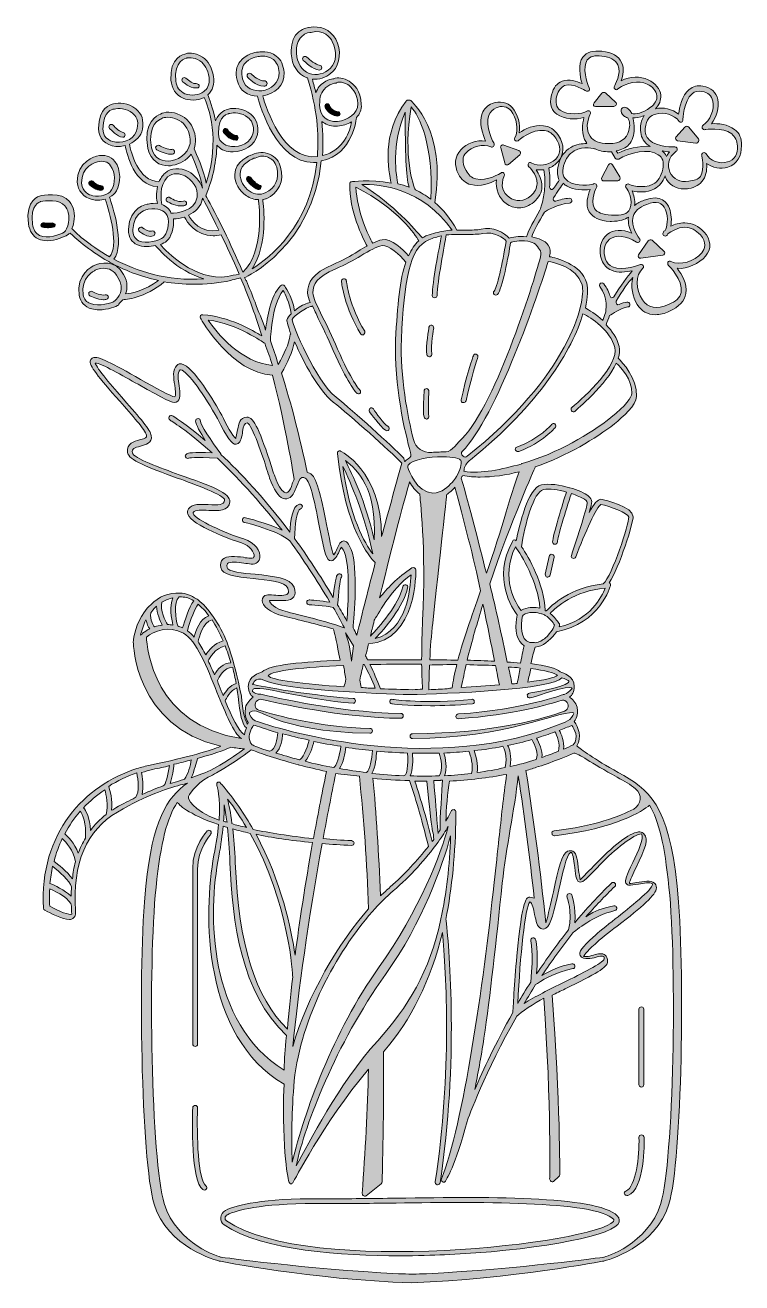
# Model space of a CAD drawing. Extents: x 115 to 387, y -483 to -6.
import ezdxf

# ---------------------------------------------------------------- set-up
doc = ezdxf.new("R2010")
doc.units = 0
doc.header["$MEASUREMENT"] = 0
doc.layers.add('Layer 1', color=7, linetype='Continuous')

# ---------------------------------------------------------------- blocks, each defined once
blk = doc.blocks.new('block 2')
at = {"layer": 'Layer 1', "true_color": 0x444445}
h = blk.add_hatch(color=49, dxfattribs=at)
h.dxf.hatch_style = 2
edge = h.paths.add_edge_path()
edge.add_spline(control_points=[(384.62, -45.29), (382.06, -43.28), (378.39, -42.91), (375.82, -43.09), (377.84, -40.53), (378.94, -36.86), (378.21, -33.93), (377.66, -31.18), (375.64, -29.34), (372.52, -28.79), (370.51, -28.43), (368.86, -28.98), (367.39, -30.08), (364.64, -32.28), (363.72, -36.86), (363.36, -39.43), (360.97, -37.59), (357.49, -36.68), (354.56, -37.41), (356.02, -35.94), (356.76, -34.11), (356.57, -32.28), (356.39, -29.89), (354.56, -27.69), (351.81, -26.41), (348.69, -24.94), (345.02, -25.13), (341.54, -26.78), (342.27, -24.76), (342.82, -22.19), (341.72, -19.81), (340.62, -17.43), (338.06, -15.96), (334.21, -15.59), (330.91, -15.23), (328.34, -15.96), (327.06, -17.79), (325.04, -20.54), (325.96, -25.13), (326.69, -27.88), (324.67, -26.96), (321.74, -26.04), (319.17, -26.96), (317.16, -27.69), (315.87, -29.34), (315.14, -32.09), (314.04, -36.13), (315.51, -38.33), (317.16, -39.43), (319.91, -41.44), (324.31, -41.63), (327.42, -40.71), (326.87, -43.09), (326.32, -47.31), (328.34, -50.24), (328.34, -50.43), (328.52, -50.43), (328.52, -50.61), (326.69, -50.61), (324.49, -50.79), (322.47, -52.08), (320.09, -53.36), (318.44, -55.74), (317.71, -58.86), (317.16, -61.24), (317.34, -63.08), (318.07, -64.54), (317.71, -64.91), (316.97, -66.19), (315.87, -67.66), (315.32, -68.39), (314.41, -68.03), (314.41, -67.11), (314.59, -64.91), (314.59, -62.34), (314.04, -59.96), (315.32, -59.41), (316.61, -58.68), (317.52, -57.58), (320.09, -54.83), (320.09, -50.98), (317.71, -47.49), (316.24, -45.29), (314.41, -44.01), (312.02, -43.83), (308.54, -43.28), (305.06, -45.11), (302.85, -46.58), (303.4, -43.28), (302.3, -39.43), (300.29, -37.04), (298.27, -34.84), (295.52, -34.29), (292.59, -35.39), (290.75, -36.13), (289.47, -37.41), (288.74, -39.24), (287.45, -42.73), (289.1, -47.31), (290.02, -49.69), (286.72, -49.14), (282.87, -50.43), (280.67, -52.99), (278.29, -55.56), (278.1, -58.86), (279.75, -62.16), (280.85, -64.36), (282.5, -65.64), (284.52, -66.19), (288, -67.11), (291.85, -65.64), (294.24, -64.36), (293.69, -67.84), (295.15, -71.33), (297.9, -73.34), (299.37, -74.44), (301.02, -74.99), (302.67, -74.99), (304.69, -74.99), (306.71, -74.26), (308.36, -72.79), (310.37, -71.14), (311.47, -69.13), (311.47, -66.93), (311.47, -64.54), (310.37, -62.16), (309.27, -60.51), (310.19, -60.69), (311.11, -60.51), (312.21, -60.51), (313.67, -68.03), (310.92, -75.36), (310.74, -75.91), (308.54, -79.58), (306.34, -83.43), (305.61, -86), (302.49, -85.63), (300.1, -86.18), (299, -86.55), (297.35, -84.35), (292.77, -81.96), (288.37, -83.06), (286.9, -83.43), (284.89, -83.43), (282.5, -83.43), (281.4, -83.43), (280.3, -83.43), (279.2, -83.43), (276.82, -79.03), (273.89, -75.55), (270.77, -72.98), (275.35, -45.48), (261.97, -34.66), (261.42, -34.11), (261.42, -34.11), (261.42, -34.11), (261.42, -34.11), (261.42, -34.11), (261.24, -34.11), (261.24, -34.11), (261.24, -34.11), (261.05, -34.11), (261.05, -34.11), (261.05, -34.11), (261.05, -34.11), (261.05, -34.11), (261.05, -34.11), (260.87, -34.11), (260.87, -34.11), (260.87, -34.11), (260.87, -34.11), (260.69, -34.11), (260.69, -34.11), (260.69, -34.11), (260.69, -34.11), (260.69, -34.11), (260.5, -34.11), (260.5, -34.11), (260.5, -34.11), (260.32, -34.11), (260.32, -34.11), (260.32, -34.11), (260.32, -34.11), (260.14, -34.29), (260.14, -34.29), (260.14, -34.29), (259.95, -34.48), (250.42, -46.94), (253.17, -61.06), (254.27, -65.64), (246.02, -63.99), (239.24, -65.09), (239.24, -65.09), (239.24, -65.09), (239.24, -65.09), (239.24, -65.09), (239.24, -65.09), (239.24, -65.09), (239.05, -65.09), (239.05, -65.09), (238.87, -65.09), (238.87, -65.28), (238.87, -65.28), (238.87, -65.28), (238.69, -65.28), (238.69, -65.28), (238.5, -65.46), (238.5, -65.46), (238.5, -65.46), (238.5, -65.46), (238.5, -65.46), (238.5, -65.46), (238.5, -65.46), (238.5, -65.46), (238.5, -65.46), (238.5, -65.64), (238.5, -65.64), (238.5, -65.64), (238.5, -65.64), (238.5, -65.83), (238.5, -65.83), (238.5, -65.83), (238.5, -65.83), (238.32, -76.1), (243.45, -86.55), (245.1, -89.48), (244, -90.03), (242.72, -90.76), (241.62, -91.5), (238.87, -93.15), (235.75, -94.98), (232.27, -96.45), (224.2, -99.93), (222.55, -103.23), (222.55, -107.26), (222.55, -108.36), (222.92, -109.46), (223.47, -110.93), (222.37, -110.93), (220.35, -112.03), (218.7, -113.13), (218.34, -113.31), (217.97, -113.68), (217.6, -114.05), (216.5, -108), (213.75, -104.7), (213.75, -104.51), (213.57, -104.33), (213.39, -104.15), (213.02, -104.15), (212.84, -104.15), (212.47, -104.33), (212.29, -104.51), (208.44, -108.55), (207.15, -116.43), (206.6, -121.38), (205.32, -117.71), (203.85, -114.23), (202.57, -110.75), (201.47, -108), (200.37, -105.25), (199.27, -102.68), (199.27, -102.68), (199.27, -102.5), (199.09, -102.5), (198.9, -102.13), (198.72, -101.76), (198.54, -101.4), (198.54, -101.4), (198.72, -101.4), (198.72, -101.4), (199.09, -101.21), (224.57, -89.48), (227.69, -57.21), (239.97, -54.64), (241.07, -40.89), (241.07, -40.71), (241.07, -40.71), (241.07, -40.71), (241.07, -40.71), (242.35, -39.43), (243.09, -37.78), (242.9, -35.76), (242.72, -30.44), (239.97, -28.06), (238.32, -26.96), (236.3, -25.68), (233.92, -25.31), (232.45, -26.04), (231.72, -26.04), (228.97, -26.59), (226.95, -28.98), (226.4, -29.71), (226.04, -30.44), (225.67, -31.36), (225.3, -29.71), (224.75, -28.06), (224.39, -26.23), (224.75, -26.23), (224.94, -26.23), (225.3, -26.23), (227.69, -26.23), (230.25, -25.13), (232.09, -23.29), (235.02, -20.36), (235.39, -15.04), (233.19, -11.01), (230.99, -7.34), (227.32, -5.69), (223.1, -6.61), (222.55, -6.61), (220.35, -6.98), (218.52, -8.81), (216.87, -10.64), (216.14, -13.21), (216.32, -16.51), (216.5, -20.91), (218.7, -24.21), (222.19, -25.68), (222.37, -25.68), (222.37, -25.68), (222.55, -25.68), (222.55, -25.68), (222.55, -25.68), (222.55, -25.68), (226.04, -37.23), (226.95, -47.13), (226.22, -55.56), (213.2, -57.03), (206.79, -37.23), (205.5, -32.46), (209.9, -31.91), (213.94, -28.61), (213.57, -23.66), (213.39, -20.91), (212.47, -18.71), (210.64, -17.43), (207.89, -15.23), (204.04, -15.78), (203.49, -15.96), (202.94, -15.96), (199.09, -16.51), (196.89, -19.44), (195.42, -21.28), (195.05, -23.84), (195.79, -26.59), (196.7, -30.81), (200, -32.46), (203.49, -32.64), (204.59, -36.86), (210.82, -57.76), (224.75, -57.76), (225.12, -57.76), (225.67, -57.76), (226.04, -57.76), (223.47, -81.78), (208.25, -93.88), (201.47, -98.1), (207.52, -89.11), (205.87, -74.44), (205.5, -71.88), (205.87, -71.69), (206.42, -71.69), (206.79, -71.51), (211.55, -69.49), (213.75, -64.73), (212.29, -59.59), (211.74, -57.39), (210.27, -55.56), (208.07, -54.64), (206.05, -53.73), (203.49, -53.91), (201.47, -54.83), (200.74, -55.01), (194.87, -57.39), (194.87, -62.34), (194.87, -65.64), (196.52, -68.58), (199.27, -70.41), (200.74, -71.33), (202.2, -71.88), (203.85, -71.88), (204.22, -74.08), (206.05, -91.68), (197.99, -99.38), (195.42, -93.51), (193.04, -88.38), (191.02, -83.98), (191.02, -83.98), (191.02, -83.98), (191.02, -83.98), (191.02, -83.98), (191.02, -83.8), (190.84, -83.8), (187.35, -76.46), (184.6, -71.88), (183.87, -70.41), (186.8, -63.26), (187.9, -56.84), (188.09, -51.16), (189.19, -52.63), (191.02, -53.54), (193.22, -53.73), (193.59, -53.73), (193.95, -53.73), (194.32, -53.73), (198.35, -53.73), (202.57, -51.34), (203.49, -47.13), (204.04, -44.01), (203.3, -41.26), (200.92, -39.43), (198.17, -37.23), (194.5, -36.86), (192.49, -37.59), (191.75, -37.78), (189, -38.33), (187.54, -41.99), (186.62, -37.04), (185.15, -33.56), (184.6, -32.09), (186.43, -30.44), (187.35, -28.06), (186.8, -25.13), (186.25, -21.64), (184.78, -19.26), (182.58, -17.79), (179.65, -15.78), (176.53, -16.33), (176.35, -16.51), (175.62, -16.69), (169.93, -17.98), (170.67, -26.59), (170.85, -29.53), (172.5, -32.28), (175.25, -33.38), (176.35, -33.93), (177.82, -34.11), (179.1, -34.11), (180.57, -34.11), (182.03, -33.74), (183.32, -33.19), (184.78, -36.49), (189.55, -49.14), (184.05, -65.64), (183.13, -60.51), (180.2, -54.46), (179.47, -52.63), (179.83, -51.53), (180.02, -50.24), (180.02, -48.78), (179.47, -43.09), (175.98, -40.71), (174.15, -39.79), (171.22, -38.33), (168.1, -38.51), (166.63, -39.43), (165.53, -39.79), (159.85, -42.54), (161.87, -52.44), (162.97, -57.39), (166.45, -59.04), (169.75, -59.04), (170.3, -59.04), (170.67, -59.04), (171.22, -58.86), (173.97, -58.49), (176.72, -56.84), (178.37, -54.64), (179.83, -57.94), (182.22, -63.81), (182.58, -67.48), (181.67, -64.73), (179.65, -62.53), (177.27, -61.24), (174.15, -59.59), (170.67, -59.78), (168.47, -61.79), (167.37, -62.71), (166.63, -63.99), (166.08, -65.09), (158.2, -64.91), (155.45, -53.73), (154.9, -50.79), (157.28, -49.69), (159.3, -47.86), (159.85, -45.11), (160.4, -41.99), (159.67, -39.24), (157.28, -37.41), (154.53, -35.21), (150.87, -34.84), (148.85, -35.58), (147.75, -35.76), (143.17, -36.86), (143.17, -44.93), (143.17, -48.59), (145.73, -51.34), (149.77, -51.71), (150.13, -51.71), (150.5, -51.71), (150.87, -51.71), (151.6, -51.71), (152.52, -51.53), (153.25, -51.34), (153.98, -54.83), (156.73, -66.38), (165.53, -66.93), (164.98, -69.31), (165.17, -71.88), (165.53, -73.34), (164.62, -73.16), (163.33, -73.34), (162.05, -73.53), (161.5, -73.53), (154.9, -74.63), (154.53, -83.06), (154.35, -86.55), (156.18, -88.2), (157.65, -88.93), (158.75, -89.48), (160.22, -89.66), (161.5, -89.66), (162.6, -89.66), (163.7, -89.48), (164.8, -89.3), (164.8, -89.3), (164.8, -89.3), (164.8, -89.3), (165.17, -89.85), (172.87, -99.01), (183.13, -101.95), (169.2, -102.86), (157.47, -99.01), (149.03, -94.43), (153.25, -88.75), (148.3, -73.71), (147.38, -70.96), (148.48, -70.41), (149.4, -69.49), (149.95, -68.58), (151.6, -65.64), (151.78, -60.51), (149.4, -57.39), (147.75, -55.38), (145.37, -54.64), (142.43, -55.38), (142.43, -55.38), (142.43, -55.38), (142.43, -55.38), (142.43, -55.38), (134.55, -57.39), (135.1, -65.28), (135.28, -68.58), (137.48, -70.96), (140.78, -71.88), (141.52, -72.06), (142.25, -72.06), (142.98, -72.06), (143.9, -72.06), (144.82, -71.88), (145.73, -71.69), (147.57, -77.01), (150.87, -89.66), (147.38, -93.51), (139.13, -88.93), (134, -83.98), (133.08, -82.88), (133.45, -82.15), (133.63, -81.23), (133.82, -80.31), (134.37, -77.38), (133.63, -74.44), (132.17, -72.61), (129.05, -68.76), (121.72, -70.23), (121.17, -70.41), (120.62, -70.59), (115.3, -71.69), (116.58, -81.05), (116.95, -83.8), (118.23, -85.81), (120.25, -86.73), (121.35, -87.28), (122.45, -87.46), (123.73, -87.46), (126.85, -87.46), (130.15, -86), (131.43, -85.26), (131.8, -85.08), (131.98, -84.71), (132.35, -84.53), (134, -86.18), (139.13, -90.95), (147.02, -95.35), (147.02, -95.35), (147.02, -95.35), (147.02, -95.35), (147.2, -95.53), (147.38, -95.71), (147.57, -95.71), (152.7, -98.46), (158.75, -101.03), (165.9, -102.5), (160.95, -106.35), (155.63, -107.45), (153.43, -107.63), (154.17, -105.8), (154.35, -103.23), (152.7, -100.3), (149.58, -94.43), (143.53, -95.9), (141.52, -96.81), (140.97, -97), (134.55, -100.3), (135.83, -108.18), (136.38, -110.75), (137.85, -112.58), (140.6, -113.31), (141.52, -113.5), (142.43, -113.68), (143.35, -113.68), (146.65, -113.68), (150.13, -112.4), (150.68, -111.85), (150.68, -111.85), (150.87, -111.66), (150.87, -111.48), (151.23, -111.11), (151.78, -110.56), (152.33, -109.83), (153.07, -109.83), (160.95, -109.28), (168.1, -103.05), (171.58, -103.6), (175.43, -103.96), (179.28, -103.96), (183.68, -103.96), (188.45, -103.6), (193.4, -102.5), (193.59, -102.5), (193.77, -102.5), (193.95, -102.31), (193.95, -102.31), (193.95, -102.31), (193.95, -102.31), (195.05, -102.13), (196.15, -101.76), (197.07, -101.58), (198.35, -104.51), (199.64, -107.63), (200.92, -111.11), (202.39, -115.15), (203.85, -119.36), (205.14, -123.58), (201.65, -121.38), (192.67, -116.25), (182.77, -115.51), (182.4, -115.51), (182.03, -115.7), (181.85, -115.88), (181.67, -116.25), (181.67, -116.61), (181.85, -116.8), (182.4, -117.71), (193.77, -137.7), (209.17, -138.43), (214.3, -158.05), (217.05, -175.65), (217.42, -177.85), (217.24, -178.4), (216.87, -179.13), (216.69, -179.68), (216.32, -180.96), (215.77, -182.43), (215.04, -182.8), (214.67, -182.98), (214.3, -183.16), (213.94, -182.98), (213.39, -182.8), (211.74, -181.7), (209.9, -176.38), (209.54, -175.46), (209.17, -174.36), (208.8, -173.08), (204.59, -160.25), (202.2, -154.2), (199.45, -154.38), (196.7, -154.56), (196.34, -156.95), (195.97, -159.15), (195.79, -160.06), (195.6, -160.8), (195.42, -161.71), (195.24, -162.08), (195.24, -162.26), (195.24, -162.45), (194.14, -161.71), (191.57, -156.95), (189.92, -153.65), (187.35, -148.88), (179.1, -134.95), (174.7, -134.21), (173.97, -134.03), (173.42, -134.21), (172.87, -134.76), (171.22, -136.41), (171.58, -139.35), (172.13, -142.28), (172.32, -143.75), (172.68, -146.5), (172.13, -146.68), (170.85, -146.68), (164.43, -143.01), (159.12, -140.08), (148.3, -133.85), (142.98, -131.1), (140.97, -131.83), (140.6, -132.01), (140.23, -132.38), (140.05, -132.75), (139.5, -134.76), (142.98, -139.16), (151.23, -148.33), (155.82, -153.46), (160.95, -159.33), (161.32, -161.16), (161.5, -162.26), (161.13, -162.45), (158.75, -163), (156.73, -163.55), (153.8, -164.28), (154.17, -167.76), (154.53, -170.7), (161.68, -173.26), (173.05, -177.48), (179.83, -179.86), (191.2, -184.08), (191.02, -185.91), (190.84, -187.75), (188.64, -187.75), (184.78, -187.56), (181.85, -187.38), (178.73, -187.2), (177.27, -189.21), (176.9, -189.76), (176.72, -190.5), (177.08, -191.23), (178.55, -195.45), (193.77, -200.95), (197.44, -202.05), (200.74, -203.15), (202.39, -205.72), (202.2, -207.18), (202.2, -207.37), (202.02, -208.1), (200.74, -207.92), (200, -207.92), (199.09, -207.73), (198.17, -207.55), (195.05, -207.18), (191.94, -206.82), (190.29, -208.28), (189.55, -209.02), (189.37, -210.12), (189.55, -211.4), (190.1, -214.33), (195.24, -214.88), (201.84, -215.62), (207.34, -216.17), (214.12, -216.72), (215.04, -219.28), (215.22, -220.02), (215.4, -220.75), (215.04, -221.3), (214.3, -222.22), (211.55, -222.03), (209.72, -221.85), (208.44, -221.85), (207.52, -221.67), (206.97, -221.85), (206.05, -222.03), (205.32, -222.77), (205.32, -223.87), (205.32, -225.88), (207.89, -228.45), (213.57, -229.92), (218.34, -231.02), (226.95, -233.22), (232.27, -234.68), (232.27, -234.68), (232.45, -235.23), (232.45, -235.23), (232.82, -236.88), (233.74, -240.18), (234.84, -246.6), (221.45, -247.15), (207.89, -248.25), (205.32, -251), (204.22, -251.37), (200, -252.65), (200, -256.5), (200, -258.7), (200.92, -259.8), (201.84, -260.53), (200.74, -261.45), (199.45, -262.73), (198.9, -264.57), (198.9, -264.57), (198.9, -264.57), (198.9, -264.75), (198.9, -264.75), (198.9, -264.93), (198.9, -264.93), (198.9, -264.93), (198.9, -265.12), (198.9, -265.12), (198.54, -266.77), (198.9, -268.42), (200, -270.25), (199.82, -270.43), (199.82, -270.62), (199.64, -270.8), (199.09, -269.88), (197.99, -267.5), (197.44, -260.53), (197.25, -259.43), (194.32, -245.32), (191.94, -240), (191.94, -240), (191.94, -239.82), (191.94, -239.82), (190.47, -236.33), (188.82, -233.03), (186.8, -230.28), (186.8, -230.1), (186.62, -229.92), (186.44, -229.73), (184.79, -227.35), (182.95, -225.15), (180.93, -223.68), (180.75, -223.5), (180.57, -223.32), (180.38, -223.32), (178.37, -222.03), (176.35, -221.12), (174.15, -221.12), (169.75, -220.93), (166.08, -222.4), (162.97, -225.52), (162.05, -226.25), (161.5, -227.17), (160.77, -228.08), (160.77, -228.08), (160.58, -228.27), (160.58, -228.27), (157.47, -232.67), (156.37, -237.62), (156.37, -239.82), (156.37, -239.82), (156.37, -239.82), (156.37, -239.82), (156.37, -239.82), (156.37, -239.82), (156.37, -239.82), (156.37, -240.18), (156.92, -271.72), (189.55, -279.23), (185.89, -280.7), (177.82, -283.27), (162.78, -286.38), (161.13, -286.75), (159.3, -287.12), (157.65, -287.67), (157.65, -287.67), (157.65, -287.67), (157.65, -287.67), (157.65, -287.67), (157.65, -287.67), (157.65, -287.67), (138.03, -293.9), (120.62, -312.05), (122.27, -340.65), (122.27, -341.02), (122.45, -341.2), (122.82, -341.39), (124.83, -342.49), (129.42, -344.87), (132.17, -344.87), (132.72, -344.87), (133.08, -344.87), (133.45, -344.5), (134, -344.14), (134.37, -343.59), (134.37, -342.85), (134.37, -342.49), (134.37, -342.12), (134.37, -341.57), (133.27, -323.6), (138.58, -310.95), (150.32, -304.17), (162.05, -297.38), (168.47, -295.55), (174.33, -293.9), (175.25, -293.72), (175.98, -293.35), (176.9, -293.17), (169.02, -298.85), (163.7, -307.28), (161.13, -332.22), (158.02, -362.65), (159.3, -436.17), (164.25, -452.86), (169.2, -469.36), (188.27, -474.31), (189, -474.49), (189.37, -474.49), (223.84, -481.46), (261.97, -482.74), (261.97, -482.74), (261.97, -482.74), (261.97, -482.74), (261.97, -482.74), (261.97, -482.74), (261.97, -482.74), (299.92, -481.27), (334.57, -474.49), (334.94, -474.49), (335.67, -474.31), (354.74, -469.36), (359.69, -452.86), (364.64, -436.36), (365.92, -362.65), (362.81, -332.22), (359.51, -301.05), (352.17, -295.55), (340.44, -289.13), (331.09, -284), (326.32, -280.33), (324.67, -279.05), (326.87, -275.75), (325.22, -271.9), (323.76, -269.88), (324.86, -268.23), (325.22, -266.4), (324.86, -264.75), (324.86, -264.75), (324.86, -264.57), (324.86, -264.57), (324.86, -264.57), (324.86, -264.38), (324.86, -264.38), (324.86, -264.38), (324.86, -264.38), (324.86, -264.38), (324.31, -262.55), (323.02, -261.27), (321.92, -260.53), (323.02, -259.8), (323.76, -258.7), (323.76, -256.5), (323.76, -252.65), (319.54, -251.37), (318.44, -251), (317.16, -249.72), (312.94, -248.62), (307.26, -247.88), (307.81, -245.5), (308.36, -243.48), (308.91, -241.65), (311.84, -241.28), (314.41, -239.08), (316.24, -236.88), (316.42, -236.7), (316.61, -236.33), (316.97, -235.78), (333.47, -232.85), (337.51, -218.37), (337.51, -218.18), (337.51, -217.82), (337.51, -217.63), (337.32, -217.45), (337.32, -217.27), (337.14, -217.27), (336.96, -217.27), (340.99, -211.22), (346.12, -194.35), (346.12, -192.15), (346.12, -188.48), (335.49, -185.73), (333.84, -185.55), (332.74, -185.36), (331.09, -187.38), (329.44, -190.5), (329.99, -188.66), (330.36, -187.01), (330.36, -186.46), (330.36, -185.73), (329.99, -185), (329.07, -184.26), (327.79, -183.16), (325.04, -182.06), (322.11, -181.15), (322.11, -181.15), (322.11, -181.15), (322.11, -181.15), (322.11, -181.15), (322.11, -181.15), (321.92, -181.15), (318.26, -180.05), (314.22, -179.5), (311.29, -180.05), (306.16, -181.15), (302.85, -195.63), (301.75, -201.32), (301.75, -201.32), (301.75, -201.32), (301.75, -201.32), (301.57, -201.13), (301.2, -200.95), (301.02, -200.95), (300.65, -200.95), (300.47, -201.13), (300.29, -201.5), (292.59, -215.8), (300.29, -226.98), (302.12, -229.37), (302.12, -229.55), (301.94, -229.73), (301.94, -230.1), (301.02, -235.6), (302.12, -239.45), (304.69, -241.1), (304.5, -242.02), (303.96, -244.22), (303.4, -247.7), (301.75, -247.52), (299.92, -247.33), (298.27, -247.33), (296.25, -237.25), (294.05, -227.35), (291.67, -217.63), (299.92, -193.43), (308.72, -173.81), (308.91, -173.45), (308.91, -173.45), (308.91, -173.26), (308.91, -173.26), (321.01, -169.05), (332.01, -162.45), (338.97, -156.95), (342.09, -154.38), (347.41, -149.8), (347.41, -146.5), (347.59, -139.53), (342.09, -133.66), (340.44, -132.01), (340.99, -130.55), (340.99, -128.9), (340.81, -127.61), (340.07, -124.5), (338.06, -121.56), (335.86, -119.36), (336.22, -118.08), (336.77, -116.98), (337.14, -115.88), (338.06, -115.33), (341.36, -112.95), (344.11, -112.58), (344.66, -112.58), (345.02, -112.03), (344.84, -111.48), (344.84, -110.93), (344.29, -110.56), (343.74, -110.75), (342.82, -110.93), (341.91, -111.11), (340.81, -111.66), (340.07, -112.03), (339.34, -111.11), (339.71, -110.38), (342.09, -106.16), (344.29, -103.23), (345.94, -101.4), (345.21, -104.7), (345.76, -108.73), (347.59, -111.66), (349.24, -114.23), (351.62, -115.51), (354.56, -115.51), (356.21, -115.51), (358.04, -115.15), (359.87, -114.23), (363.54, -112.58), (365.74, -110.2), (366.11, -107.45), (366.66, -103.78), (364.64, -100.3), (362.81, -97.91), (366.66, -98.28), (371.24, -96.08), (373.62, -93.33), (376.01, -90.4), (375.64, -87.1), (373.07, -84.16), (370.87, -81.96), (368.49, -80.68), (365.74, -80.68), (363.72, -80.68), (361.89, -81.23), (360.42, -81.96), (360.79, -79.76), (360.61, -77.2), (359.87, -75.18), (359.14, -73.34), (356.76, -69.49), (350.34, -72.06), (348.87, -72.61), (347.59, -73.34), (346.67, -74.08), (346.86, -72.06), (346.31, -70.04), (345.76, -68.58), (347.96, -69.13), (351.26, -69.31), (354.19, -67.84), (356.02, -66.74), (357.49, -65.09), (358.22, -62.89), (358.22, -62.89), (358.22, -63.08), (358.22, -63.08), (359.51, -66.19), (362.26, -67.84), (365.56, -67.84), (366.11, -67.84), (366.66, -67.84), (367.21, -67.66), (369.59, -67.29), (371.42, -66.19), (372.71, -64.36), (373.99, -62.34), (374.17, -59.96), (373.99, -58.13), (376.19, -59.78), (379.31, -60.51), (382.06, -59.59), (385.54, -58.49), (387.37, -55.38), (387.19, -51.34), (387.37, -48.59), (386.46, -46.58), (384.62, -45.29)], knot_values=[0, 0, 0, 0, 1, 1, 1, 2, 2, 2, 3, 3, 3, 4, 4, 4, 5, 5, 5, 6, 6, 6, 7, 7, 7, 8, 8, 8, 9, 9, 9, 10, 10, 10, 11, 11, 11, 12, 12, 12, 13, 13, 13, 14, 14, 14, 15, 15, 15, 16, 16, 16, 17, 17, 17, 18, 18, 18, 19, 19, 19, 20, 20, 20, 21, 21, 21, 22, 22, 22, 23, 23, 23, 24, 24, 24, 25, 25, 25, 26, 26, 26, 27, 27, 27, 28, 28, 28, 29, 29, 29, 30, 30, 30, 31, 31, 31, 32, 32, 32, 33, 33, 33, 34, 34, 34, 35, 35, 35, 36, 36, 36, 37, 37, 37, 38, 38, 38, 39, 39, 39, 40, 40, 40, 41, 41, 41, 42, 42, 42, 43, 43, 43, 44, 44, 44, 45, 45, 45, 46, 46, 46, 47, 47, 47, 48, 48, 48, 49, 49, 49, 50, 50, 50, 51, 51, 51, 52, 52, 52, 53, 53, 53, 54, 54, 54, 55, 55, 55, 56, 56, 56, 57, 57, 57, 58, 58, 58, 59, 59, 59, 60, 60, 60, 61, 61, 61, 62, 62, 62, 63, 63, 63, 64, 64, 64, 65, 65, 65, 66, 66, 66, 67, 67, 67, 68, 68, 68, 69, 69, 69, 70, 70, 70, 71, 71, 71, 72, 72, 72, 73, 73, 73, 74, 74, 74, 75, 75, 75, 76, 76, 76, 77, 77, 77, 78, 78, 78, 79, 79, 79, 80, 80, 80, 81, 81, 81, 82, 82, 82, 83, 83, 83, 84, 84, 84, 85, 85, 85, 86, 86, 86, 87, 87, 87, 88, 88, 88, 89, 89, 89, 90, 90, 90, 91, 91, 91, 92, 92, 92, 93, 93, 93, 94, 94, 94, 95, 95, 95, 96, 96, 96, 97, 97, 97, 98, 98, 98, 99, 99, 99, 100, 100, 100, 101, 101, 101, 102, 102, 102, 103, 103, 103, 104, 104, 104, 105, 105, 105, 106, 106, 106, 107, 107, 107, 108, 108, 108, 109, 109, 109, 110, 110, 110, 111, 111, 111, 112, 112, 112, 113, 113, 113, 114, 114, 114, 115, 115, 115, 116, 116, 116, 117, 117, 117, 118, 118, 118, 119, 119, 119, 120, 120, 120, 121, 121, 121, 122, 122, 122, 123, 123, 123, 124, 124, 124, 125, 125, 125, 126, 126, 126, 127, 127, 127, 128, 128, 128, 129, 129, 129, 130, 130, 130, 131, 131, 131, 132, 132, 132, 133, 133, 133, 134, 134, 134, 135, 135, 135, 136, 136, 136, 137, 137, 137, 138, 138, 138, 139, 139, 139, 140, 140, 140, 141, 141, 141, 142, 142, 142, 143, 143, 143, 144, 144, 144, 145, 145, 145, 146, 146, 146, 147, 147, 147, 148, 148, 148, 149, 149, 149, 150, 150, 150, 151, 151, 151, 152, 152, 152, 153, 153, 153, 154, 154, 154, 155, 155, 155, 156, 156, 156, 157, 157, 157, 158, 158, 158, 159, 159, 159, 160, 160, 160, 161, 161, 161, 162, 162, 162, 163, 163, 163, 164, 164, 164, 165, 165, 165, 166, 166, 166, 167, 167, 167, 168, 168, 168, 169, 169, 169, 170, 170, 170, 171, 171, 171, 172, 172, 172, 173, 173, 173, 174, 174, 174, 175, 175, 175, 176, 176, 176, 177, 177, 177, 178, 178, 178, 179, 179, 179, 180, 180, 180, 181, 181, 181, 182, 182, 182, 183, 183, 183, 184, 184, 184, 185, 185, 185, 186, 186, 186, 187, 187, 187, 188, 188, 188, 189, 189, 189, 190, 190, 190, 191, 191, 191, 192, 192, 192, 193, 193, 193, 194, 194, 194, 195, 195, 195, 196, 196, 196, 197, 197, 197, 198, 198, 198, 199, 199, 199, 200, 200, 200, 201, 201, 201, 202, 202, 202, 203, 203, 203, 204, 204, 204, 205, 205, 205, 206, 206, 206, 207, 207, 207, 208, 208, 208, 209, 209, 209, 210, 210, 210, 211, 211, 211, 212, 212, 212, 213, 213, 213, 214, 214, 214, 215, 215, 215, 216, 216, 216, 217, 217, 217, 218, 218, 218, 219, 219, 219, 220, 220, 220, 221, 221, 221, 222, 222, 222, 223, 223, 223, 224, 224, 224, 225, 225, 225, 226, 226, 226, 227, 227, 227, 228, 228, 228, 229, 229, 229, 230, 230, 230, 231, 231, 231, 232, 232, 232, 233, 233, 233, 234, 234, 234, 235, 235, 235, 236, 236, 236, 237, 237, 237, 238, 238, 238, 239, 239, 239, 240, 240, 240, 241, 241, 241, 242, 242, 242, 243, 243, 243, 244, 244, 244, 245, 245, 245, 246, 246, 246, 247, 247, 247, 248, 248, 248, 249, 249, 249, 250, 250, 250, 251, 251, 251, 252, 252, 252, 253, 253, 253, 254, 254, 254, 255, 255, 255, 256, 256, 256, 257, 257, 257, 258, 258, 258, 259, 259, 259, 260, 260, 260, 261, 261, 261, 262, 262, 262, 263, 263, 263, 264, 264, 264, 265, 265, 265, 266, 266, 266, 267, 267, 267, 268, 268, 268, 269, 269, 269, 270, 270, 270, 271, 271, 271, 272, 272, 272, 273, 273, 273, 274, 274, 274, 275, 275, 275, 276, 276, 276, 277, 277, 277, 278, 278, 278, 279, 279, 279, 280, 280, 280, 281, 281, 281, 282, 282, 282, 283, 283, 283, 284, 284, 284, 285, 285, 285, 286, 286, 286, 287, 287, 287, 288, 288, 288, 289, 289, 289, 290, 290, 290, 291, 291, 291, 292, 292, 292, 293, 293, 293, 294, 294, 294, 295, 295, 295, 296, 296, 296, 297, 297, 297, 298, 298, 298, 299, 299, 299, 300, 300, 300, 301, 301, 301, 302, 302, 302, 303, 303, 303, 304, 304, 304, 305, 305, 305, 306, 306, 306, 307, 307, 307, 308, 308, 308, 309, 309, 309, 310, 310, 310, 311, 311, 311, 312, 312, 312, 313, 313, 313, 314, 314, 314, 315, 315, 315, 316, 316, 316, 317, 317, 317, 318, 318, 318, 319, 319, 319, 320, 320, 320, 321, 321, 321, 322, 322, 322, 323, 323, 323, 324, 324, 324, 325, 325, 325, 326, 326, 326, 327, 327, 327, 328, 328, 328, 329, 329, 329, 330, 330, 330, 331, 331, 331, 332, 332, 332, 333, 333, 333, 334, 334, 334, 335, 335, 335, 336, 336, 336, 337, 337, 337, 338, 338, 338, 339, 339, 339, 340, 340, 340, 341, 341, 341, 342, 342, 342, 343, 343, 343, 344, 344, 344, 345, 345, 345, 346, 346, 346, 347, 347, 347, 348, 348, 348, 349, 349, 349, 350, 350, 350, 351, 351, 351, 352, 352, 352, 353, 353, 353, 354, 354, 354, 355, 355, 355, 356, 356, 356, 357, 357, 357, 358, 358, 358, 359, 359, 359, 360, 360, 360, 361, 361, 361, 362, 362, 362, 363, 363, 363, 364, 364, 364, 365, 365, 365, 366, 366, 366, 367, 367, 367, 368, 368, 368, 369, 369, 369, 370, 370, 370, 371, 371, 371, 372, 372, 372, 373, 373, 373, 374, 374, 374, 375, 375, 375, 376, 376, 376, 377, 377, 377, 378, 378, 378, 379, 379, 379, 380, 380, 380, 381, 381, 381, 382, 382, 382, 383, 383, 383, 384, 384, 384, 384], degree=3, periodic=1)
edge = h.paths.add_edge_path()
edge.add_spline(control_points=[(218.34, -16.33), (218.15, -13.58), (218.89, -11.38), (220.17, -10.09), (221.64, -8.44), (223.65, -8.44), (223.65, -8.44), (223.65, -8.44), (223.84, -8.44), (223.84, -8.44), (228.79, -7.16), (231.17, -10.46), (231.9, -11.93), (233.74, -15.41), (233.55, -19.63), (231.17, -22.01), (228.97, -24.21), (225.85, -24.94), (223.1, -24.03), (220.17, -22.74), (218.52, -19.99), (218.34, -16.33)], knot_values=[0, 0, 0, 0, 1, 1, 1, 2, 2, 2, 3, 3, 3, 4, 4, 4, 5, 5, 5, 6, 6, 6, 7, 7, 7, 7], degree=3, periodic=1)
edge = h.paths.add_edge_path()
edge.add_spline(control_points=[(228.24, -55.19), (228.42, -51.16), (228.42, -46.76), (227.87, -42.18), (229.15, -43.28), (230.99, -44.01), (233.19, -44.01), (233.37, -44.01), (233.74, -44.01), (233.92, -44.01), (235.75, -43.83), (237.59, -43.28), (239.24, -42.36), (238.69, -45.66), (236.3, -53.18), (228.24, -55.19)], knot_values=[0, 0, 0, 0, 1, 1, 1, 2, 2, 2, 3, 3, 3, 4, 4, 4, 5, 5, 5, 5], degree=3, periodic=1)
edge = h.paths.add_edge_path()
edge.add_spline(control_points=[(228.79, -30.08), (230.62, -27.88), (233.19, -27.69), (233.19, -27.69), (233.37, -27.69), (233.37, -27.69), (233.55, -27.51), (233.74, -27.33), (234.1, -27.33), (234.65, -27.33), (235.57, -27.33), (236.67, -27.51), (237.77, -28.24), (239.05, -29.16), (241.44, -31.18), (241.62, -35.58), (241.62, -39.24), (237.77, -41.81), (233.92, -42.18), (232.45, -42.36), (227.87, -42.18), (227.14, -37.04), (226.95, -33.93), (227.32, -31.54), (228.79, -30.08)], knot_values=[0, 0, 0, 0, 1, 1, 1, 2, 2, 2, 3, 3, 3, 4, 4, 4, 5, 5, 5, 6, 6, 6, 7, 7, 7, 8, 8, 8, 8], degree=3, periodic=1)
edge = h.paths.add_edge_path()
edge.add_spline(control_points=[(197.8, -26.04), (197.25, -23.66), (197.62, -21.83), (198.54, -20.36), (200.37, -17.98), (203.85, -17.61), (203.85, -17.61), (203.85, -17.61), (203.85, -17.61), (203.85, -17.61), (203.85, -17.61), (204.4, -17.43), (205.32, -17.43), (206.42, -17.43), (208.25, -17.61), (209.54, -18.71), (210.82, -19.81), (211.55, -21.46), (211.74, -23.66), (211.92, -27.51), (208.62, -30.08), (205.14, -30.63), (202.39, -30.81), (198.72, -29.89), (197.8, -26.04)], knot_values=[0, 0, 0, 0, 1, 1, 1, 2, 2, 2, 3, 3, 3, 4, 4, 4, 5, 5, 5, 6, 6, 6, 7, 7, 7, 8, 8, 8, 8], degree=3, periodic=1)
edge = h.paths.add_edge_path()
edge.add_spline(control_points=[(200.37, -68.58), (198.17, -67.11), (196.89, -64.73), (196.89, -61.98), (196.89, -58.13), (202.39, -56.11), (202.39, -56.11), (202.39, -56.11), (202.57, -56.11), (202.57, -56.11), (203.49, -55.74), (204.4, -55.38), (205.32, -55.38), (206.05, -55.38), (206.97, -55.56), (207.7, -55.93), (208.8, -56.29), (210.09, -57.39), (210.82, -59.59), (211.92, -63.81), (210.27, -67.66), (206.42, -69.31), (204.59, -70.23), (202.39, -69.86), (200.37, -68.58)], knot_values=[0, 0, 0, 0, 1, 1, 1, 2, 2, 2, 3, 3, 3, 4, 4, 4, 5, 5, 5, 6, 6, 6, 7, 7, 7, 8, 8, 8, 8], degree=3, periodic=1)
edge = h.paths.add_edge_path()
edge.add_spline(control_points=[(192.67, -39.24), (192.85, -39.24), (192.85, -39.24), (193.04, -39.24), (194.32, -38.69), (197.62, -38.88), (199.82, -40.71), (201.1, -41.63), (202.39, -43.46), (201.84, -46.58), (201.1, -50.24), (197.07, -52.08), (193.59, -51.71), (192.49, -51.53), (188.64, -50.98), (188.64, -46.76), (188.64, -39.61), (192.49, -39.24), (192.67, -39.24)], knot_values=[0, 0, 0, 0, 1, 1, 1, 2, 2, 2, 3, 3, 3, 4, 4, 4, 5, 5, 5, 6, 6, 6, 6], degree=3, periodic=1)
edge = h.paths.add_edge_path()
edge.add_spline(control_points=[(183.13, -30.81), (181.3, -32.28), (178.37, -32.64), (175.98, -31.73), (173.97, -30.81), (172.68, -29.16), (172.5, -26.96), (171.58, -19.08), (176.53, -18.16), (176.72, -18.16), (176.72, -18.16), (176.72, -18.16), (176.72, -18.16), (176.72, -18.16), (179.28, -17.61), (181.67, -19.26), (183.5, -20.54), (184.6, -22.56), (185.15, -25.49), (185.52, -28.43), (184.23, -30.08), (183.13, -30.81)], knot_values=[0, 0, 0, 0, 1, 1, 1, 2, 2, 2, 3, 3, 3, 4, 4, 4, 5, 5, 5, 6, 6, 6, 7, 7, 7, 7], degree=3, periodic=1)
edge = h.paths.add_edge_path()
edge.add_spline(control_points=[(170.67, -57.21), (167.73, -57.58), (164.25, -56.66), (163.33, -52.26), (161.5, -43.09), (166.63, -41.44), (167, -41.26), (167, -41.26), (167.18, -41.26), (167.18, -41.08), (168.1, -40.53), (170.48, -40.34), (173.05, -41.44), (175.07, -42.36), (177.45, -44.38), (178, -48.96), (178.18, -53.36), (174.52, -56.48), (170.67, -57.21)], knot_values=[0, 0, 0, 0, 1, 1, 1, 2, 2, 2, 3, 3, 3, 4, 4, 4, 5, 5, 5, 6, 6, 6, 6], degree=3, periodic=1)
edge = h.paths.add_edge_path()
edge.add_spline(control_points=[(149.77, -50.06), (148.67, -49.88), (144.82, -49.33), (144.82, -45.11), (144.82, -37.96), (148.67, -37.59), (148.85, -37.59), (149.03, -37.59), (149.03, -37.59), (149.22, -37.59), (150.5, -37.04), (153.8, -37.23), (156, -39.06), (157.28, -39.98), (158.57, -41.81), (157.83, -44.93), (157.28, -48.59), (153.25, -50.43), (149.77, -50.06)], knot_values=[0, 0, 0, 0, 1, 1, 1, 2, 2, 2, 3, 3, 3, 4, 4, 4, 5, 5, 5, 6, 6, 6, 6], degree=3, periodic=1)
edge = h.paths.add_edge_path()
edge.add_spline(control_points=[(140.97, -70.41), (139.68, -70.04), (136.93, -69.13), (136.75, -65.64), (136.38, -59.23), (142.43, -57.58), (142.8, -57.58), (145, -57.03), (146.65, -57.39), (147.75, -59.04), (149.58, -61.43), (149.58, -65.83), (148.12, -68.21), (147.02, -70.04), (143.9, -70.96), (140.97, -70.41)], knot_values=[0, 0, 0, 0, 1, 1, 1, 2, 2, 2, 3, 3, 3, 4, 4, 4, 5, 5, 5, 5], degree=3, periodic=1)
edge = h.paths.add_edge_path()
edge.add_spline(control_points=[(131.8, -80.5), (131.43, -82.51), (130.7, -83.8), (130.15, -84.16), (128.68, -85.08), (123.73, -86.91), (120.8, -85.45), (119.33, -84.71), (118.42, -83.25), (118.05, -81.23), (117.13, -73.53), (120.98, -72.79), (121.17, -72.61), (121.17, -72.61), (121.17, -72.61), (121.17, -72.61), (123, -72.24), (128.32, -71.69), (130.33, -74.26), (131.62, -75.55), (132.17, -77.93), (131.8, -80.5)], knot_values=[0, 0, 0, 0, 1, 1, 1, 2, 2, 2, 3, 3, 3, 4, 4, 4, 5, 5, 5, 6, 6, 6, 7, 7, 7, 7], degree=3, periodic=1)
edge = h.paths.add_edge_path()
edge.add_spline(control_points=[(149.4, -110.2), (149.22, -110.38), (149.03, -110.56), (149.03, -110.56), (148.48, -110.93), (143.35, -112.58), (140.05, -111.3), (138.58, -110.75), (137.67, -109.65), (137.3, -108), (136.2, -101.4), (141.7, -98.83), (141.88, -98.65), (141.88, -98.65), (141.88, -98.65), (141.88, -98.65), (141.88, -98.65), (143.35, -97.91), (145.18, -97.91), (147.02, -97.91), (149.03, -98.65), (150.5, -101.4), (153.43, -106.16), (150.5, -109.1), (149.4, -110.2)], knot_values=[0, 0, 0, 0, 1, 1, 1, 2, 2, 2, 3, 3, 3, 4, 4, 4, 5, 5, 5, 6, 6, 6, 7, 7, 7, 8, 8, 8, 8], degree=3, periodic=1)
edge = h.paths.add_edge_path()
edge.add_spline(control_points=[(182.58, -71.33), (182.58, -71.33), (182.58, -71.33), (182.58, -71.33), (183.5, -72.79), (185.7, -77.01), (188.82, -83.43), (182.03, -84.9), (178.37, -79.76), (177.27, -77.75), (179.83, -76.65), (182.22, -74.63), (182.58, -71.33)], knot_values=[0, 0, 0, 0, 1, 1, 1, 2, 2, 2, 3, 3, 3, 4, 4, 4, 4], degree=3, periodic=1)
edge = h.paths.add_edge_path()
edge.add_spline(control_points=[(169.38, -63.26), (171.4, -61.43), (174.15, -61.98), (175.98, -62.89), (178.55, -64.36), (181.12, -67.29), (180.57, -70.96), (179.83, -76.46), (172.68, -77.01), (170.67, -77.01), (170.67, -77.01), (170.67, -76.83), (170.67, -76.83), (170.12, -75.55), (169.02, -74.44), (167.18, -73.71), (167, -72.24), (165.9, -66.56), (169.38, -63.26)], knot_values=[0, 0, 0, 0, 1, 1, 1, 2, 2, 2, 3, 3, 3, 4, 4, 4, 5, 5, 5, 6, 6, 6, 6], degree=3, periodic=1)
edge = h.paths.add_edge_path()
edge.add_spline(control_points=[(158.38, -87.46), (156.92, -86.73), (156.18, -85.26), (156.18, -83.25), (156.55, -76.1), (161.87, -75.55), (162.05, -75.55), (162.05, -75.55), (162.05, -75.55), (162.05, -75.55), (165.72, -74.99), (168.1, -75.73), (169.2, -77.93), (170.48, -80.86), (169.02, -85.08), (167.73, -86.18), (166.27, -87.46), (161.32, -88.75), (158.38, -87.46)], knot_values=[0, 0, 0, 0, 1, 1, 1, 2, 2, 2, 3, 3, 3, 4, 4, 4, 5, 5, 5, 6, 6, 6, 6], degree=3, periodic=1)
edge = h.paths.add_edge_path()
edge.add_spline(control_points=[(192.12, -101.03), (179.65, -102.86), (168.83, -91.5), (166.63, -88.93), (167.55, -88.56), (168.47, -88.01), (169.02, -87.65), (170.67, -86.18), (171.95, -82.51), (171.58, -79.21), (172.87, -79.21), (174.33, -79.03), (175.8, -78.48), (176.72, -80.31), (180.2, -85.63), (186.62, -85.63), (187.54, -85.63), (188.64, -85.45), (189.74, -85.26), (191.75, -89.48), (194.14, -94.43), (196.52, -100.11), (195.05, -100.48), (193.59, -100.66), (192.12, -101.03)], knot_values=[0, 0, 0, 0, 1, 1, 1, 2, 2, 2, 3, 3, 3, 4, 4, 4, 5, 5, 5, 6, 6, 6, 7, 7, 7, 8, 8, 8, 8], degree=3, periodic=1)
edge = h.paths.add_edge_path()
edge.add_spline(control_points=[(329.81, -39.43), (329.99, -39.06), (329.81, -38.69), (329.62, -38.33), (329.44, -38.14), (329.26, -38.14), (329.07, -38.14), (328.89, -38.14), (328.71, -38.14), (328.52, -38.33), (326.87, -39.43), (321.19, -39.98), (318.44, -37.96), (316.97, -36.86), (316.42, -35.03), (317.16, -32.46), (317.71, -30.44), (318.81, -29.16), (320.09, -28.61), (323.39, -27.51), (327.97, -30.63), (328.16, -30.63), (328.52, -30.81), (328.89, -30.81), (329.26, -30.63), (329.62, -30.44), (329.62, -29.89), (329.44, -29.53), (328.52, -27.51), (326.69, -21.64), (328.71, -18.89), (329.62, -17.61), (331.46, -17.06), (334.21, -17.43), (337.32, -17.79), (339.34, -18.89), (340.26, -20.73), (341.91, -24.03), (338.97, -28.61), (338.97, -28.79), (338.79, -29.16), (338.79, -29.71), (339.16, -29.89), (339.52, -30.26), (339.89, -30.26), (340.26, -29.89), (343.92, -27.33), (347.96, -26.59), (351.44, -28.06), (353.46, -28.98), (354.92, -30.63), (355.11, -32.46), (355.29, -34.11), (354.37, -35.58), (352.72, -36.86), (349.42, -39.24), (347.04, -39.43), (345.57, -39.24), (344.84, -37.78), (343.92, -36.86), (343.01, -36.86), (342.27, -36.86), (341.72, -37.23), (341.54, -37.78), (341.36, -38.51), (341.72, -39.43), (342.64, -40.16), (342.82, -40.34), (343.37, -40.71), (344.11, -40.89), (344.84, -42.54), (345.02, -43.46), (344.47, -45.66), (343.74, -48.96), (341.17, -50.61), (336.77, -50.61), (333.29, -50.61), (331.09, -49.69), (329.81, -47.86), (327.24, -44.19), (329.81, -39.61), (329.81, -39.43)], knot_values=[0, 0, 0, 0, 1, 1, 1, 2, 2, 2, 3, 3, 3, 4, 4, 4, 5, 5, 5, 6, 6, 6, 7, 7, 7, 8, 8, 8, 9, 9, 9, 10, 10, 10, 11, 11, 11, 12, 12, 12, 13, 13, 13, 14, 14, 14, 15, 15, 15, 16, 16, 16, 17, 17, 17, 18, 18, 18, 19, 19, 19, 20, 20, 20, 21, 21, 21, 22, 22, 22, 23, 23, 23, 24, 24, 24, 25, 25, 25, 26, 26, 26, 27, 27, 27, 27], degree=3, periodic=1)
edge = h.paths.add_edge_path()
edge.add_spline(control_points=[(350.89, -50.43), (351.44, -50.98), (351.99, -51.34), (352.54, -51.71), (348.51, -51.34), (343.56, -52.63), (340.26, -54.28), (340.26, -54.28), (339.71, -53.36), (339.71, -53.36), (341.72, -52.99), (343.37, -52.26), (344.47, -50.98), (345.76, -49.51), (346.49, -47.49), (346.49, -44.93), (346.49, -43.64), (346.31, -42.18), (345.94, -40.89), (347.04, -40.89), (348.51, -40.71), (350.34, -39.98), (349.42, -41.26), (348.87, -42.73), (348.87, -44.56), (348.87, -47.13), (349.42, -48.96), (350.89, -50.43)], knot_values=[0, 0, 0, 0, 1, 1, 1, 2, 2, 2, 3, 3, 3, 4, 4, 4, 5, 5, 5, 6, 6, 6, 7, 7, 7, 8, 8, 8, 9, 9, 9, 9], degree=3, periodic=1)
edge = h.paths.add_edge_path()
edge.add_spline(control_points=[(307.44, -57.94), (307.07, -57.76), (306.52, -57.76), (306.34, -58.13), (306.16, -58.49), (306.16, -59.04), (306.52, -59.41), (306.52, -59.41), (309.64, -61.98), (309.64, -65.83), (309.64, -67.48), (308.72, -69.13), (307.26, -70.41), (304.69, -72.61), (301.57, -72.79), (299, -70.96), (296.8, -69.31), (295.52, -66.74), (297.17, -62.89), (297.35, -62.53), (297.17, -62.16), (296.99, -61.79), (296.8, -61.61), (296.62, -61.61), (296.44, -61.61), (296.25, -61.61), (296.07, -61.61), (295.89, -61.79), (295.89, -61.79), (290.75, -65.09), (286.35, -63.99), (284.7, -63.63), (283.6, -62.53), (282.69, -60.88), (280.85, -57.39), (281.4, -55.56), (282.69, -54.09), (284.89, -51.71), (289.1, -50.61), (292.04, -51.89), (292.4, -52.08), (292.77, -51.89), (293.14, -51.71), (293.32, -51.34), (293.5, -50.98), (293.32, -50.61), (293.32, -50.61), (289.65, -44.01), (291.3, -39.79), (291.85, -38.51), (292.77, -37.59), (294.05, -37.04), (296.25, -36.13), (298.27, -36.49), (299.74, -38.14), (301.94, -40.71), (302.67, -45.48), (301.21, -48.41), (301.02, -48.78), (301.02, -49.33), (301.39, -49.51), (301.76, -49.69), (302.3, -49.69), (302.49, -49.51), (302.49, -49.51), (307.81, -44.93), (312.39, -45.66), (314.22, -45.84), (315.69, -46.94), (316.79, -48.59), (318.81, -51.53), (318.62, -54.28), (316.79, -56.48), (314.04, -58.86), (310.19, -59.41), (307.44, -57.94)], knot_values=[0, 0, 0, 0, 1, 1, 1, 2, 2, 2, 3, 3, 3, 4, 4, 4, 5, 5, 5, 6, 6, 6, 7, 7, 7, 8, 8, 8, 9, 9, 9, 10, 10, 10, 11, 11, 11, 12, 12, 12, 13, 13, 13, 14, 14, 14, 15, 15, 15, 16, 16, 16, 17, 17, 17, 18, 18, 18, 19, 19, 19, 20, 20, 20, 21, 21, 21, 22, 22, 22, 23, 23, 23, 24, 24, 24, 25, 25, 25, 25], degree=3, periodic=1)
edge = h.paths.add_edge_path()
edge.add_spline(control_points=[(282.87, -85.08), (285.25, -85.08), (287.27, -85.08), (289.1, -84.71), (293.14, -83.8), (297.35, -86.55), (297.9, -87.65), (296.44, -96.26), (294.42, -105.61), (293.32, -106.53), (292.95, -106.9), (292.95, -107.45), (293.32, -107.81), (293.69, -108.18), (294.24, -108.18), (294.6, -107.81), (296.44, -105.98), (298.82, -92.96), (299.55, -88.2), (300.47, -87.83), (302.67, -87.1), (306.16, -87.65), (308.72, -88.01), (309.64, -89.3), (310.56, -90.76), (311.11, -91.5), (311.11, -92.41), (310.92, -93.51), (309.64, -99.2), (294.24, -149.43), (281.22, -162.45), (279.94, -163.73), (277, -167.58), (275.17, -167.58), (273.34, -167.58), (271.5, -167.58), (269.67, -167.76), (266.37, -168.13), (263.44, -165.93), (262.7, -162.81), (260.5, -154.2), (257.57, -138.98), (258.12, -124.86), (259.22, -102.68), (261.05, -90.21), (268.57, -87.1), (270.22, -86.36), (271.69, -86), (273.34, -85.63), (272.42, -90.03), (269.85, -103.6), (269.85, -108.18), (269.85, -108.73), (270.22, -109.1), (270.77, -109.1), (270.77, -109.1), (270.77, -109.1), (270.77, -109.1), (271.32, -109.1), (271.69, -108.73), (271.69, -108.18), (271.69, -103.41), (274.62, -88.56), (275.17, -85.26), (277.92, -85.08), (280.49, -85.08), (282.87, -85.08)], knot_values=[0, 0, 0, 0, 1, 1, 1, 2, 2, 2, 3, 3, 3, 4, 4, 4, 5, 5, 5, 6, 6, 6, 7, 7, 7, 8, 8, 8, 9, 9, 9, 10, 10, 10, 11, 11, 11, 12, 12, 12, 13, 13, 13, 14, 14, 14, 15, 15, 15, 16, 16, 16, 17, 17, 17, 18, 18, 18, 19, 19, 19, 20, 20, 20, 21, 21, 21, 22, 22, 22, 22], degree=3, periodic=1)
edge = h.paths.add_edge_path()
edge.add_spline(control_points=[(313.86, -95.35), (315.51, -95.53), (324.67, -97.36), (326.69, -104.15), (328.52, -110.75), (321.37, -138.98), (283.05, -169.23), (282.69, -169.6), (281.95, -169.6), (281.59, -169.23), (281.59, -169.23), (281.4, -169.05), (281.4, -169.05), (280.85, -168.68), (280.67, -167.76), (281.22, -167.4), (294.05, -154.75), (310.56, -106.35), (313.86, -95.35)], knot_values=[0, 0, 0, 0, 1, 1, 1, 2, 2, 2, 3, 3, 3, 4, 4, 4, 5, 5, 5, 6, 6, 6, 6], degree=3, periodic=1)
edge = h.paths.add_edge_path()
edge.add_spline(control_points=[(268.94, -246.42), (269.12, -241.65), (269.49, -237.07), (270.04, -232.48), (273.89, -196.73), (275.17, -185), (275.35, -183.71), (276.45, -182.98), (277.55, -182.06), (278.47, -180.96), (281.59, -192.7), (285.62, -207.92), (288.19, -220.2), (284.52, -230.83), (281.77, -238.17), (279.57, -246.6), (276.27, -246.42), (271.5, -246.42), (268.94, -246.42)], knot_values=[0, 0, 0, 0, 1, 1, 1, 2, 2, 2, 3, 3, 3, 4, 4, 4, 5, 5, 5, 6, 6, 6, 6], degree=3, periodic=1)
edge = h.paths.add_edge_path()
edge.add_spline(control_points=[(279.2, -248.25), (278.29, -251.55), (277.74, -254.67), (277.37, -257.05), (277.37, -257.23), (275.54, -257.23), (275.54, -257.42), (273.15, -257.6), (270.95, -257.6), (268.57, -257.78), (268.57, -254.48), (268.75, -251.37), (268.75, -248.43), (271.5, -248.25), (276.27, -248.25), (279.2, -248.25)], knot_values=[0, 0, 0, 0, 1, 1, 1, 2, 2, 2, 3, 3, 3, 4, 4, 4, 5, 5, 5, 5], degree=3, periodic=1)
edge = h.paths.add_edge_path()
edge.add_spline(control_points=[(279.02, -176.93), (279.02, -176.93), (279.02, -176.93), (279.02, -176.93), (278.65, -177.66), (278.1, -178.4), (277.37, -179.13), (276.09, -180.6), (273.52, -183.16), (270.04, -183.16), (263.99, -183.16), (260.69, -174), (260.69, -173.81), (260.69, -173.81), (260.69, -173.81), (260.69, -173.81), (260.69, -173.81), (260.69, -173.81), (260.69, -173.81), (260.69, -173.81), (260.69, -173.81), (260.69, -173.81), (260.5, -173.26), (260.5, -173.08), (260.69, -172.53), (262.15, -170.51), (268.57, -169.41), (273.89, -169.41), (275.72, -169.41), (277.37, -169.6), (278.65, -169.78), (280.12, -170.15), (280.49, -170.51), (280.67, -170.7), (281.04, -172.16), (280.49, -174.55), (279.02, -176.93)], knot_values=[0, 0, 0, 0, 1, 1, 1, 2, 2, 2, 3, 3, 3, 4, 4, 4, 5, 5, 5, 6, 6, 6, 7, 7, 7, 8, 8, 8, 9, 9, 9, 10, 10, 10, 11, 11, 11, 12, 12, 12, 12], degree=3, periodic=1)
edge = h.paths.add_edge_path()
edge.add_spline(control_points=[(246.2, -248.25), (251.7, -248.07), (257.39, -248.07), (262.34, -248.07), (262.34, -248.07), (262.34, -248.07), (262.34, -248.07), (262.34, -248.07), (262.34, -248.07), (262.34, -248.07), (263.44, -248.07), (264.72, -248.07), (265.82, -248.07), (265.82, -251.18), (266, -254.3), (266.19, -257.6), (264.9, -257.6), (263.62, -257.6), (262.34, -257.78), (258.3, -257.6), (254.27, -257.6), (250.24, -257.42), (248.77, -253.93), (247.67, -251.18), (246.2, -248.25)], knot_values=[0, 0, 0, 0, 1, 1, 1, 2, 2, 2, 3, 3, 3, 4, 4, 4, 5, 5, 5, 6, 6, 6, 7, 7, 7, 8, 8, 8, 8], degree=3, periodic=1)
edge = h.paths.add_edge_path()
edge.add_spline(control_points=[(248.22, -257.23), (246.39, -257.23), (244.74, -257.05), (242.9, -256.87), (242.72, -255.95), (242.54, -255.03), (242.35, -254.12), (242.72, -252.1), (243.27, -250.27), (243.64, -248.25), (243.82, -248.25), (243.82, -248.25), (244, -248.25), (245.65, -251.37), (246.94, -253.93), (248.22, -257.23)], knot_values=[0, 0, 0, 0, 1, 1, 1, 2, 2, 2, 3, 3, 3, 4, 4, 4, 5, 5, 5, 5], degree=3, periodic=1)
edge = h.paths.add_edge_path()
edge.add_spline(control_points=[(265.82, -246.42), (264.35, -246.42), (263.07, -246.42), (262.34, -246.42), (259.4, -246.42), (252.99, -246.42), (245.29, -246.42), (245.1, -245.87), (244.74, -245.32), (244.55, -244.95), (244.92, -243.48), (245.29, -241.83), (245.65, -240.37), (264.17, -239.08), (263.62, -212.5), (263.62, -212.32), (263.62, -211.95), (263.44, -211.77), (263.07, -211.58), (262.7, -211.4), (262.34, -211.4), (262.15, -211.58), (256.65, -215.07), (252.44, -219.65), (249.87, -222.95), (255.19, -200.77), (259.59, -184.45), (261.24, -178.95), (262.15, -180.6), (263.44, -182.25), (265.09, -183.53), (265.09, -183.53), (265.09, -183.53), (265.09, -183.71), (265.09, -183.9), (267.65, -204.62), (266.19, -231.38), (266, -235.78), (265.82, -240.92), (265.82, -246.42)], knot_values=[0, 0, 0, 0, 1, 1, 1, 2, 2, 2, 3, 3, 3, 4, 4, 4, 5, 5, 5, 6, 6, 6, 7, 7, 7, 8, 8, 8, 9, 9, 9, 10, 10, 10, 11, 11, 11, 12, 12, 12, 13, 13, 13, 13], degree=3, periodic=1)
edge = h.paths.add_edge_path()
edge.add_spline(control_points=[(236.85, -170.88), (241.44, -174.36), (248.77, -181.15), (247.85, -200.95), (244.37, -185.91), (239.6, -176.38), (236.85, -170.88)], knot_values=[0, 0, 0, 0, 1, 1, 1, 2, 2, 2, 2], degree=3, periodic=1)
edge = h.paths.add_edge_path()
edge.add_spline(control_points=[(247.3, -206.27), (244.19, -202.23), (238.5, -192.33), (235.94, -173.08), (238.87, -179.13), (244.19, -191.41), (247.3, -206.27)], knot_values=[0, 0, 0, 0, 1, 1, 1, 2, 2, 2, 2], degree=3, periodic=1)
edge = h.paths.add_edge_path()
edge.add_spline(control_points=[(247.85, -231.38), (248.59, -230.28), (254.27, -219.47), (261.79, -214.15), (261.6, -219.47), (260.14, -235.42), (248.22, -238.35), (251.7, -234.68), (259.04, -226.07), (260.5, -219.1), (260.69, -218.55), (260.32, -218.18), (259.77, -218), (259.22, -217.82), (258.85, -218.18), (258.67, -218.73), (257.2, -225.52), (249.5, -234.13), (246.39, -237.43), (247.12, -233.95), (247.12, -234.5), (247.85, -231.38)], knot_values=[0, 0, 0, 0, 1, 1, 1, 2, 2, 2, 3, 3, 3, 4, 4, 4, 5, 5, 5, 6, 6, 6, 7, 7, 7, 7], degree=3, periodic=1)
edge = h.paths.add_edge_path()
edge.add_spline(control_points=[(261.79, -36.68), (264.9, -39.98), (270.4, -51.16), (269.3, -71.69), (267.47, -70.23), (265.45, -69.13), (263.44, -68.21), (262.7, -66.56), (258.67, -55.93), (261.79, -36.68)], knot_values=[0, 0, 0, 0, 1, 1, 1, 2, 2, 2, 3, 3, 3, 3], degree=3, periodic=1)
edge = h.paths.add_edge_path()
edge.add_spline(control_points=[(259.59, -38.69), (259.59, -53.73), (259.77, -63.26), (261.05, -67.11), (259.59, -66.56), (258.3, -66.19), (256.84, -65.83), (256.1, -63.44), (254.27, -50.79), (259.59, -38.69)], knot_values=[0, 0, 0, 0, 1, 1, 1, 2, 2, 2, 3, 3, 3, 3], degree=3, periodic=1)
edge = h.paths.add_edge_path()
edge.add_spline(control_points=[(277.37, -83.43), (276.27, -83.43), (275.35, -83.61), (274.25, -83.8), (274.25, -83.8), (274.25, -83.8), (274.25, -83.8), (272.24, -84.16), (270.04, -84.71), (267.84, -85.45), (267.29, -85.63), (266.74, -86), (266.19, -86.36), (262.89, -83.06), (255.74, -74.08), (243.09, -66.19), (249.87, -65.83), (266.37, -67.66), (277.37, -83.43)], knot_values=[0, 0, 0, 0, 1, 1, 1, 2, 2, 2, 3, 3, 3, 4, 4, 4, 5, 5, 5, 6, 6, 6, 6], degree=3, periodic=1)
edge = h.paths.add_edge_path()
edge.add_spline(control_points=[(240.89, -67.11), (257.2, -75.73), (263.25, -85.08), (264.72, -87.46), (263.25, -88.93), (261.97, -90.76), (260.87, -93.15), (258.85, -90.95), (254.27, -86.36), (250.79, -87.1), (249.69, -87.28), (248.59, -87.83), (247.3, -88.38), (245.65, -85.81), (241.25, -76.46), (240.89, -67.11)], knot_values=[0, 0, 0, 0, 1, 1, 1, 2, 2, 2, 3, 3, 3, 4, 4, 4, 5, 5, 5, 5], degree=3, periodic=1)
edge = h.paths.add_edge_path()
edge.add_spline(control_points=[(223.65, -112.4), (224.02, -112.4), (224.2, -112.4), (224.39, -112.21), (224.94, -113.5), (225.85, -115.15), (226.59, -116.98), (228.24, -120.1), (230.07, -124.13), (232.27, -129.08), (237.4, -141), (240.89, -145.03), (241.07, -145.21), (241.25, -145.4), (241.44, -145.58), (241.8, -145.58), (241.99, -145.58), (242.17, -145.58), (242.35, -145.4), (242.72, -145.03), (242.72, -144.48), (242.35, -144.11), (242.35, -144.11), (238.87, -140.26), (233.92, -128.53), (231.72, -123.58), (229.89, -119.55), (228.24, -116.43), (226.04, -112.03), (224.57, -109.1), (224.57, -107.26), (224.57, -103.96), (226.04, -101.21), (233.19, -98.1), (236.67, -96.63), (239.97, -94.8), (242.72, -93.15), (246.02, -91.31), (248.77, -89.66), (250.79, -89.3), (253.35, -88.93), (257.57, -92.78), (259.77, -95.53), (257.57, -102.13), (256.65, -111.85), (255.92, -125.05), (255.19, -142.1), (259.59, -160.61), (261.6, -167.76), (261.97, -168.86), (261.79, -169.6), (260.69, -170.15), (260.14, -170.51), (259.77, -170.88), (259.4, -171.25), (259.22, -171.43), (259.04, -169.78), (259.04, -169.96), (254.27, -165.01), (240.15, -152.36), (233.37, -146.86), (225.49, -140.63), (216.69, -119.18), (216.69, -117.35), (217.05, -115.88), (222.55, -112.58), (223.65, -112.4)], knot_values=[0, 0, 0, 0, 1, 1, 1, 2, 2, 2, 3, 3, 3, 4, 4, 4, 5, 5, 5, 6, 6, 6, 7, 7, 7, 8, 8, 8, 9, 9, 9, 10, 10, 10, 11, 11, 11, 12, 12, 12, 13, 13, 13, 14, 14, 14, 15, 15, 15, 16, 16, 16, 17, 17, 17, 18, 18, 18, 19, 19, 19, 20, 20, 20, 21, 21, 21, 22, 22, 22, 22], degree=3, periodic=1)
edge = h.paths.add_edge_path()
edge.add_spline(control_points=[(184.79, -117.53), (195.97, -119), (205.87, -126.15), (205.87, -126.15), (205.87, -126.15), (206.05, -126.33), (206.24, -126.33), (207.34, -129.81), (208.25, -131.46), (209.17, -134.76), (197.44, -133.85), (187.72, -122.11), (184.79, -117.53)], knot_values=[0, 0, 0, 0, 1, 1, 1, 2, 2, 2, 3, 3, 3, 4, 4, 4, 4], degree=3, periodic=1)
edge = h.paths.add_edge_path()
edge.add_spline(control_points=[(208.44, -125.41), (208.44, -124.68), (208.8, -112.21), (213.2, -106.35), (214.12, -107.81), (215.59, -110.75), (216.32, -115.15), (215.59, -115.88), (214.85, -116.8), (214.67, -117.53), (214.67, -118.08), (215.22, -120.1), (216.14, -122.85), (216.14, -122.85), (216.14, -123.03), (215.95, -123.03), (215.4, -127.06), (213.57, -130.18), (211.37, -134.4), (210.45, -131.1), (209.54, -128.53), (208.44, -125.41)], knot_values=[0, 0, 0, 0, 1, 1, 1, 2, 2, 2, 3, 3, 3, 4, 4, 4, 5, 5, 5, 6, 6, 6, 7, 7, 7, 7], degree=3, periodic=1)
edge = h.paths.add_edge_path()
edge.add_spline(control_points=[(212.65, -137.7), (215.04, -133.66), (216.69, -129.63), (217.6, -125.78), (220.9, -133.48), (226.95, -144.48), (232.27, -148.7), (238.87, -153.83), (253.54, -167.03), (258.3, -171.8), (255.74, -181.33), (252.8, -191.41), (250.6, -199.67), (250.6, -174.55), (235.02, -167.21), (234.84, -167.21), (234.84, -167.21), (234.84, -167.21), (234.84, -167.21), (234.65, -167.21), (234.65, -167.21), (234.47, -167.21), (234.47, -167.21), (234.47, -167.21), (234.47, -167.21), (234.29, -167.21), (234.29, -167.21), (234.1, -167.4), (234.1, -167.4), (234.1, -167.4), (234.1, -167.4), (234.1, -167.4), (234.1, -167.4), (234.1, -167.4), (234.1, -167.4), (234.1, -167.4), (234.1, -167.4), (234.1, -167.4), (233.92, -167.58), (233.92, -167.58), (233.92, -167.58), (233.92, -167.58), (233.92, -167.76), (233.92, -167.95), (233.92, -167.95), (233.92, -168.13), (233.92, -168.13), (233.92, -168.13), (233.92, -168.13), (233.92, -168.13), (233.92, -168.13), (233.92, -168.13), (233.92, -168.13), (233.92, -168.13), (233.92, -168.13), (236.85, -196.92), (246.02, -207.37), (248.22, -209.57), (245.65, -219.47), (243.27, -228.63), (241.25, -237.07), (240.7, -236.15), (240.34, -235.23), (239.79, -234.32), (240.15, -230.28), (241.8, -211.4), (239.05, -204.62), (238.14, -202.23), (237.22, -201.32), (236.3, -201.32), (236.3, -201.32), (236.3, -201.32), (236.3, -201.32), (235.02, -201.32), (234.47, -202.78), (233.74, -204.25), (233.37, -204.98), (232.82, -206.27), (232.45, -206.63), (231.72, -205.35), (230.62, -199.67), (229.7, -195.08), (227.5, -184.08), (226.04, -176.75), (223.29, -175.65), (222.92, -175.46), (222.74, -175.46), (222.37, -175.28), (219.62, -162.08), (216.32, -149.43), (212.65, -137.7)], knot_values=[0, 0, 0, 0, 1, 1, 1, 2, 2, 2, 3, 3, 3, 4, 4, 4, 5, 5, 5, 6, 6, 6, 7, 7, 7, 8, 8, 8, 9, 9, 9, 10, 10, 10, 11, 11, 11, 12, 12, 12, 13, 13, 13, 14, 14, 14, 15, 15, 15, 16, 16, 16, 17, 17, 17, 18, 18, 18, 19, 19, 19, 20, 20, 20, 21, 21, 21, 22, 22, 22, 23, 23, 23, 24, 24, 24, 25, 25, 25, 26, 26, 26, 27, 27, 27, 28, 28, 28, 29, 29, 29, 30, 30, 30, 30], degree=3, periodic=1)
edge = h.paths.add_edge_path()
edge.add_spline(control_points=[(239.97, -241.1), (239.97, -241.1), (239.24, -246.97), (239.24, -246.97), (239.24, -246.97), (238.69, -240.55), (236.85, -236.15), (236.85, -236.15), (239.97, -241.1), (239.97, -241.1)], knot_values=[0, 0, 0, 0, 1, 1, 1, 2, 2, 2, 3, 3, 3, 3], degree=3, periodic=1)
edge = h.paths.add_edge_path()
edge.add_spline(control_points=[(214.85, -228.27), (209.72, -226.98), (208.07, -224.78), (208.07, -224.05), (208.07, -224.05), (208.07, -223.87), (208.25, -223.87), (208.44, -223.87), (208.62, -223.87), (208.8, -223.87), (209.17, -223.87), (209.9, -223.87), (210.45, -223.87), (212.84, -224.05), (215.95, -224.23), (217.24, -222.58), (217.97, -221.67), (217.97, -220.38), (217.42, -218.92), (216.14, -215.25), (209.35, -214.7), (202.57, -213.97), (198.17, -213.6), (192.12, -213.05), (191.94, -211.4), (191.75, -210.3), (192.12, -209.93), (192.12, -209.93), (193.04, -209.02), (195.97, -209.38), (198.35, -209.75), (199.27, -209.93), (200.19, -209.93), (201.1, -210.12), (203.12, -210.3), (204.22, -209.02), (204.4, -207.73), (204.77, -205.35), (202.57, -201.87), (198.35, -200.58), (191.39, -198.38), (180.02, -193.43), (179.1, -190.86), (179.1, -190.68), (179.1, -190.5), (179.1, -190.5), (179.83, -189.4), (182.58, -189.58), (184.97, -189.76), (188.45, -189.95), (192.67, -190.13), (193.04, -186.46), (193.4, -183.35), (185.89, -180.41), (173.78, -176.2), (166.82, -173.63), (156.37, -169.96), (156, -167.95), (155.82, -166.3), (156.73, -165.93), (159.12, -165.38), (160.95, -164.83), (163.7, -164.28), (163.15, -161.35), (162.78, -159.15), (158.93, -154.75), (152.7, -147.6), (148.48, -142.83), (142.43, -135.86), (141.88, -133.85), (144.08, -133.85), (152.52, -138.8), (158.2, -141.91), (168.28, -147.6), (171.4, -149.25), (172.68, -148.7), (174.52, -147.96), (174.15, -145.21), (173.78, -142.46), (173.42, -140.26), (173.05, -137.51), (174.15, -136.41), (174.15, -136.41), (174.15, -136.41), (174.33, -136.41), (176.9, -136.78), (183.68, -146.5), (188.27, -154.93), (192.12, -162.26), (193.77, -164.83), (195.42, -164.65), (196.7, -164.46), (197.07, -163.18), (197.25, -162.63), (197.62, -161.71), (197.8, -160.61), (197.8, -159.88), (198.17, -157.5), (198.54, -156.76), (199.64, -156.58), (201.47, -157.13), (205.69, -169.78), (206.97, -174), (207.34, -175.28), (207.89, -176.56), (208.07, -177.48), (209.72, -181.88), (211.37, -184.45), (213.2, -185.18), (214.12, -185.55), (215.04, -185.36), (215.95, -184.81), (217.05, -184.08), (217.6, -182.43), (218.34, -180.78), (218.89, -179.31), (219.44, -177.66), (220.35, -177.3), (220.35, -177.3), (220.54, -177.3), (220.72, -177.3), (220.72, -177.3), (220.72, -177.3), (220.72, -177.3), (220.72, -177.3), (220.72, -177.3), (220.72, -177.3), (220.9, -177.3), (221.27, -177.3), (221.64, -177.48), (223.65, -178.4), (225.67, -188.85), (226.95, -195.63), (228.97, -206.27), (229.7, -209.02), (231.54, -208.83), (233, -208.65), (233.74, -206.82), (234.47, -205.35), (234.65, -204.8), (235.02, -204.07), (235.39, -203.7), (235.57, -203.88), (235.94, -204.43), (236.49, -205.72), (238.69, -211.03), (237.95, -225.15), (237.4, -231.75), (236.3, -229.55), (235.02, -227.53), (233.92, -225.52), (234.29, -221.12), (234.84, -216.17), (235.2, -215.43), (235.57, -215.07), (235.75, -214.52), (235.39, -214.15), (235.02, -213.78), (234.47, -213.6), (234.1, -213.97), (233.74, -214.15), (233, -214.7), (232.27, -222.77), (227.32, -214.52), (222.37, -207), (217.6, -200.4), (217.6, -195.27), (218.52, -189.4), (219.8, -189.21), (220.35, -189.03), (220.54, -188.66), (220.54, -188.11), (220.35, -187.56), (219.99, -187.38), (219.44, -187.38), (216.69, -187.93), (215.95, -193.98), (215.77, -198.02), (206.24, -185.18), (197.07, -175.46), (189.55, -168.5), (189.55, -168.5), (189.55, -168.5), (189.55, -168.31), (185.89, -163.36), (181.85, -157.13), (181.85, -155.85), (181.85, -155.3), (181.48, -154.93), (180.93, -154.93), (180.38, -154.93), (180.02, -155.3), (180.02, -155.85), (180.02, -157.13), (181.85, -160.25), (183.68, -163.18), (176.17, -156.76), (171.22, -153.83), (171.22, -153.83), (170.85, -153.65), (170.3, -153.65), (169.93, -154.2), (169.75, -154.56), (169.75, -155.11), (170.3, -155.48), (170.48, -155.66), (176.72, -159.33), (186.25, -167.95), (178.92, -167.4), (176.9, -168.13), (176.72, -168.31), (176.17, -168.5), (175.98, -169.05), (176.17, -169.41), (176.35, -169.96), (176.9, -170.15), (177.27, -169.96), (177.27, -169.96), (179.65, -169.23), (188.27, -169.96), (195.24, -176.56), (203.85, -185.55), (212.84, -197.28), (207.15, -194.53), (199.45, -192.7), (198.9, -192.51), (198.35, -192.33), (197.99, -192.7), (197.8, -193.25), (197.62, -193.8), (197.99, -194.16), (198.54, -194.35), (198.72, -194.35), (211.19, -197.28), (215.77, -201.32), (220.72, -208.1), (225.85, -215.8), (230.99, -224.6), (227.69, -224.05), (223.47, -223.68), (223.1, -223.68), (222.74, -223.68), (222.19, -224.05), (222.19, -224.6), (222.19, -225.15), (222.55, -225.52), (223.1, -225.52), (223.1, -225.52), (229.34, -225.88), (232.27, -226.62), (233.74, -229), (235.02, -231.57), (236.49, -234.32), (232.64, -232.67), (220.72, -229.73), (214.85, -228.27)], knot_values=[0, 0, 0, 0, 1, 1, 1, 2, 2, 2, 3, 3, 3, 4, 4, 4, 5, 5, 5, 6, 6, 6, 7, 7, 7, 8, 8, 8, 9, 9, 9, 10, 10, 10, 11, 11, 11, 12, 12, 12, 13, 13, 13, 14, 14, 14, 15, 15, 15, 16, 16, 16, 17, 17, 17, 18, 18, 18, 19, 19, 19, 20, 20, 20, 21, 21, 21, 22, 22, 22, 23, 23, 23, 24, 24, 24, 25, 25, 25, 26, 26, 26, 27, 27, 27, 28, 28, 28, 29, 29, 29, 30, 30, 30, 31, 31, 31, 32, 32, 32, 33, 33, 33, 34, 34, 34, 35, 35, 35, 36, 36, 36, 37, 37, 37, 38, 38, 38, 39, 39, 39, 40, 40, 40, 41, 41, 41, 42, 42, 42, 43, 43, 43, 44, 44, 44, 45, 45, 45, 46, 46, 46, 47, 47, 47, 48, 48, 48, 49, 49, 49, 50, 50, 50, 51, 51, 51, 52, 52, 52, 53, 53, 53, 54, 54, 54, 55, 55, 55, 56, 56, 56, 57, 57, 57, 58, 58, 58, 59, 59, 59, 60, 60, 60, 61, 61, 61, 62, 62, 62, 63, 63, 63, 64, 64, 64, 65, 65, 65, 66, 66, 66, 67, 67, 67, 68, 68, 68, 69, 69, 69, 70, 70, 70, 71, 71, 71, 72, 72, 72, 73, 73, 73, 74, 74, 74, 75, 75, 75, 76, 76, 76, 77, 77, 77, 78, 78, 78, 79, 79, 79, 80, 80, 80, 81, 81, 81, 82, 82, 82, 83, 83, 83, 84, 84, 84, 85, 85, 85, 85], degree=3, periodic=1)
edge = h.paths.add_edge_path()
edge.add_spline(control_points=[(236.12, -248.62), (236.49, -250.08), (236.67, -251.92), (237.04, -253.75), (236.85, -254.67), (236.67, -255.77), (236.3, -256.68), (220.9, -255.58), (208.8, -254.12), (207.52, -252.47), (208.99, -250.45), (221.64, -249.17), (236.12, -248.62)], knot_values=[0, 0, 0, 0, 1, 1, 1, 2, 2, 2, 3, 3, 3, 4, 4, 4, 4], degree=3, periodic=1)
edge = h.paths.add_edge_path()
edge.add_spline(control_points=[(201.29, -272.45), (201.29, -272.45), (201.29, -272.45), (201.29, -272.45), (201.65, -271.9), (201.84, -271.53), (202.02, -271.17), (203.3, -271.53), (206.42, -272.63), (211.19, -274.1), (211, -276.3), (210.45, -280.52), (208.25, -281.07), (208.25, -281.07), (208.07, -281.07), (208.07, -281.07), (204.4, -279.97), (202.2, -279.05), (201.47, -278.68), (199.64, -276.48), (200.37, -274.1), (201.29, -272.45)], knot_values=[0, 0, 0, 0, 1, 1, 1, 2, 2, 2, 3, 3, 3, 4, 4, 4, 5, 5, 5, 6, 6, 6, 7, 7, 7, 7], degree=3, periodic=1)
edge = h.paths.add_edge_path()
edge.add_spline(control_points=[(262.34, -281.8), (263.8, -281.8), (265.45, -281.8), (267.1, -281.8), (268.94, -281.8), (270.59, -281.8), (272.42, -281.8), (273.15, -283.82), (274.07, -288.22), (272.42, -290.42), (268.75, -290.6), (265.09, -290.6), (261.42, -290.42), (262.52, -288.22), (262.52, -284.37), (262.34, -281.8)], knot_values=[0, 0, 0, 0, 1, 1, 1, 2, 2, 2, 3, 3, 3, 4, 4, 4, 5, 5, 5, 5], degree=3, periodic=1)
edge = h.paths.add_edge_path()
edge.add_spline(control_points=[(272.79, -310.95), (272.6, -311.32), (272.24, -311.68), (272.05, -312.24), (271.5, -305.27), (270.95, -298.67), (270.4, -292.25), (271.14, -292.25), (271.87, -292.25), (272.42, -292.25), (272.6, -292.25), (272.6, -292.25), (272.79, -292.25), (272.97, -292.25), (273.15, -292.25), (273.15, -292.07), (273.34, -292.07), (273.52, -292.07), (273.7, -292.07), (273.52, -295.55), (272.79, -306.55), (272.79, -310.95)], knot_values=[0, 0, 0, 0, 1, 1, 1, 2, 2, 2, 3, 3, 3, 4, 4, 4, 5, 5, 5, 6, 6, 6, 7, 7, 7, 7], degree=3, periodic=1)
edge = h.paths.add_edge_path()
edge.add_spline(control_points=[(270.4, -314.62), (270.22, -314.8), (270.04, -315.17), (269.85, -315.35), (267.84, -307.28), (265.64, -299.77), (263.25, -292.43), (264.35, -292.43), (265.27, -292.43), (266.37, -292.43), (266.92, -292.43), (267.47, -292.43), (267.84, -292.43), (268.75, -303.62), (269.85, -310.77), (269.85, -310.95), (269.85, -310.95), (269.85, -310.95), (269.85, -310.95), (270.22, -312.05), (270.4, -313.34), (270.4, -314.62)], knot_values=[0, 0, 0, 0, 1, 1, 1, 2, 2, 2, 3, 3, 3, 4, 4, 4, 5, 5, 5, 6, 6, 6, 7, 7, 7, 7], degree=3, periodic=1)
edge = h.paths.add_edge_path()
edge.add_spline(control_points=[(268.39, -317.19), (264.17, -322.5), (259.4, -327.82), (253.9, -332.59), (252.62, -333.69), (251.52, -334.79), (250.24, -335.89), (249.5, -319.57), (248.59, -304.53), (247.3, -291.33), (251.7, -291.88), (256.47, -292.07), (261.24, -292.25), (263.99, -300.32), (266.19, -308.38), (268.39, -317.19)], knot_values=[0, 0, 0, 0, 1, 1, 1, 2, 2, 2, 3, 3, 3, 4, 4, 4, 5, 5, 5, 5], degree=3, periodic=1)
edge = h.paths.add_edge_path()
edge.add_spline(control_points=[(259.4, -290.23), (259.22, -290.23), (259.04, -290.42), (258.85, -290.42), (254.82, -290.23), (250.79, -289.87), (246.94, -289.5), (248.4, -287.12), (248.59, -283.08), (248.77, -281.07), (252.62, -281.43), (256.47, -281.62), (260.5, -281.8), (260.87, -286.57), (260.14, -290.05), (259.4, -290.23)], knot_values=[0, 0, 0, 0, 1, 1, 1, 2, 2, 2, 3, 3, 3, 4, 4, 4, 5, 5, 5, 5], degree=3, periodic=1)
edge = h.paths.add_edge_path()
edge.add_spline(control_points=[(247.12, -341.94), (247.12, -341.75), (247.3, -341.75), (247.12, -341.94), (249.69, -339), (252.44, -336.25), (255, -334.05), (261.6, -328.37), (267.29, -322.14), (272.05, -315.54), (273.7, -313.34), (274.8, -311.32), (275.9, -309.67), (273.34, -319.57), (265.09, -341.39), (249.5, -363.2), (232.27, -387.4), (221.27, -418.02), (216.69, -436.91), (216.32, -427.92), (216.5, -417.65), (217.42, -406.1), (220.17, -382.09), (233.19, -357.7), (247.12, -341.94)], knot_values=[0, 0, 0, 0, 1, 1, 1, 2, 2, 2, 3, 3, 3, 4, 4, 4, 5, 5, 5, 6, 6, 6, 7, 7, 7, 8, 8, 8, 8], degree=3, periodic=1)
edge = h.paths.add_edge_path()
edge.add_spline(control_points=[(274.25, -281.8), (277.37, -281.62), (280.67, -281.43), (283.79, -281.07), (284.34, -282.53), (285.62, -286.57), (284.7, -289.5), (281.22, -289.87), (277.92, -290.23), (274.44, -290.42), (275.72, -287.48), (274.8, -283.63), (274.25, -281.8)], knot_values=[0, 0, 0, 0, 1, 1, 1, 2, 2, 2, 3, 3, 3, 4, 4, 4, 4], degree=3, periodic=1)
edge = h.paths.add_edge_path()
edge.add_spline(control_points=[(276.82, -313.15), (276.45, -324.52), (275.17, -335.15), (273.15, -344.69), (268.94, -364.85), (260.5, -378.24), (249.14, -390.89), (233.92, -407.75), (223.1, -429.57), (218.15, -438.37), (221.82, -422.05), (233, -392.72), (252.07, -365.77), (266.37, -345.79), (273.7, -324.52), (276.82, -313.15)], knot_values=[0, 0, 0, 0, 1, 1, 1, 2, 2, 2, 3, 3, 3, 4, 4, 4, 5, 5, 5, 5], degree=3, periodic=1)
edge = h.paths.add_edge_path()
edge.add_spline(control_points=[(190.84, -301.42), (191.2, -303.07), (191.57, -305.27), (191.94, -308.02), (191.57, -307.83), (191.02, -307.83), (190.65, -307.65), (190.84, -305.08), (190.84, -303.07), (190.84, -301.42)], knot_values=[0, 0, 0, 0, 1, 1, 1, 2, 2, 2, 3, 3, 3, 3], degree=3, periodic=1)
edge = h.paths.add_edge_path()
edge.add_spline(control_points=[(192.12, -310.03), (192.49, -313.7), (192.85, -318.1), (193.04, -323.42), (193.95, -345.6), (197.25, -372.92), (214.49, -388.87), (213.94, -394.92), (213.75, -397.12), (213.57, -402.07), (184.6, -384.1), (184.6, -342.49), (188.82, -320.85), (189.74, -316.45), (190.1, -312.79), (190.47, -309.48), (191.02, -309.67), (191.57, -309.85), (192.12, -310.03)], knot_values=[0, 0, 0, 0, 1, 1, 1, 2, 2, 2, 3, 3, 3, 4, 4, 4, 5, 5, 5, 6, 6, 6, 6], degree=3, periodic=1)
edge = h.paths.add_edge_path()
edge.add_spline(control_points=[(192.12, -299.22), (194.87, -302.7), (197.25, -306.37), (199.27, -310.03), (197.25, -309.48), (195.42, -309.12), (193.77, -308.57), (193.4, -304.35), (192.67, -301.42), (192.12, -299.22)], knot_values=[0, 0, 0, 0, 1, 1, 1, 2, 2, 2, 3, 3, 3, 3], degree=3, periodic=1)
edge = h.paths.add_edge_path()
edge.add_spline(control_points=[(195.05, -323.24), (194.87, -318.29), (194.5, -314.07), (194.14, -310.58), (196.15, -311.13), (198.35, -311.68), (200.74, -312.24), (215.77, -339.19), (216.87, -366.32), (216.87, -366.69), (216.87, -366.69), (216.87, -366.69), (216.87, -366.69), (215.95, -373.84), (215.4, -380.44), (214.85, -386.49), (202.57, -374.2), (196.34, -354.77), (195.05, -323.24)], knot_values=[0, 0, 0, 0, 1, 1, 1, 2, 2, 2, 3, 3, 3, 4, 4, 4, 5, 5, 5, 6, 6, 6, 6], degree=3, periodic=1)
edge = h.paths.add_edge_path()
edge.add_spline(control_points=[(239.24, -314.99), (235.39, -314.8), (231.72, -314.62), (228.42, -314.25), (229.89, -306.18), (231.54, -297.93), (233.19, -289.5), (235.39, -289.87), (239.79, -290.23), (242.17, -290.6), (243.82, -306.55), (245.1, -323.42), (245.65, -340.84), (234.65, -353.3), (222.19, -374.2), (216.87, -393.09), (219.07, -372), (222.74, -345.24), (228.05, -316.09), (231.54, -316.45), (235.2, -316.64), (239.24, -316.82), (239.24, -316.82), (239.24, -316.82), (239.24, -316.82), (239.79, -316.82), (240.15, -316.45), (240.15, -315.9), (240.15, -315.54), (239.79, -315.17), (239.24, -314.99)], knot_values=[0, 0, 0, 0, 1, 1, 1, 2, 2, 2, 3, 3, 3, 4, 4, 4, 5, 5, 5, 6, 6, 6, 7, 7, 7, 8, 8, 8, 9, 9, 9, 10, 10, 10, 10], degree=3, periodic=1)
edge = h.paths.add_edge_path()
edge.add_spline(control_points=[(217.79, -358.44), (216.32, -348.54), (212.65, -330.57), (202.94, -312.6), (208.8, -313.89), (215.95, -314.99), (224.39, -315.72), (221.64, -331.67), (219.44, -345.97), (217.79, -358.44)], knot_values=[0, 0, 0, 0, 1, 1, 1, 2, 2, 2, 3, 3, 3, 3], degree=3, periodic=1)
edge = h.paths.add_edge_path()
edge.add_spline(control_points=[(244.92, -289.13), (241.25, -288.77), (237.95, -288.22), (234.65, -287.67), (236.12, -285.47), (236.85, -281.8), (237.04, -279.6), (240.15, -280.15), (243.64, -280.52), (247.12, -280.88), (246.94, -284), (246.2, -288.22), (244.92, -289.13)], knot_values=[0, 0, 0, 0, 1, 1, 1, 2, 2, 2, 3, 3, 3, 4, 4, 4, 4], degree=3, periodic=1)
edge = h.paths.add_edge_path()
edge.add_spline(control_points=[(232.45, -287.3), (228.6, -286.57), (224.94, -285.83), (221.64, -284.92), (223.29, -282.9), (224.39, -279.42), (224.94, -277.4), (228.05, -278.13), (231.54, -278.68), (235.2, -279.23), (234.65, -282.9), (233.55, -286.75), (232.45, -287.3)], knot_values=[0, 0, 0, 0, 1, 1, 1, 2, 2, 2, 3, 3, 3, 4, 4, 4, 4], degree=3, periodic=1)
edge = h.paths.add_edge_path()
edge.add_spline(control_points=[(219.44, -284.37), (215.95, -283.45), (213.02, -282.53), (210.45, -281.8), (212.47, -279.97), (213.02, -276.48), (213.02, -274.47), (215.95, -275.2), (219.25, -276.12), (223.1, -276.85), (222.19, -280.52), (220.54, -284), (219.44, -284.37)], knot_values=[0, 0, 0, 0, 1, 1, 1, 2, 2, 2, 3, 3, 3, 4, 4, 4, 4], degree=3, periodic=1)
edge = h.paths.add_edge_path()
edge.add_spline(control_points=[(196.15, -260.35), (196.7, -266.95), (197.8, -270.98), (199.27, -272.27), (198.9, -273), (198.72, -273.92), (198.54, -274.83), (196.34, -273.55), (193.77, -267.87), (191.2, -262), (191.57, -261.27), (193.22, -257.97), (195.6, -257.05), (195.97, -258.33), (195.97, -259.43), (196.15, -260.35)], knot_values=[0, 0, 0, 0, 1, 1, 1, 2, 2, 2, 3, 3, 3, 4, 4, 4, 5, 5, 5, 5], degree=3, periodic=1)
edge = h.paths.add_edge_path()
edge.add_spline(control_points=[(195.42, -255.4), (193.04, -256.13), (191.39, -258.33), (190.47, -259.98), (190.29, -259.43), (189.92, -258.88), (189.74, -258.15), (189.19, -256.87), (188.64, -255.58), (188.27, -254.3), (188.82, -253.2), (190.65, -249.17), (194.14, -249.35), (194.5, -251.37), (195.05, -253.38), (195.42, -255.4)], knot_values=[0, 0, 0, 0, 1, 1, 1, 2, 2, 2, 3, 3, 3, 4, 4, 4, 5, 5, 5, 5], degree=3, periodic=1)
edge = h.paths.add_edge_path()
edge.add_spline(control_points=[(193.4, -247.52), (190.47, -247.7), (188.27, -249.9), (187.17, -252.1), (186.44, -250.27), (185.52, -248.43), (184.79, -246.78), (185.34, -245.68), (187.35, -242.02), (191.2, -241.1), (191.94, -243.12), (192.85, -245.32), (193.4, -247.52)], knot_values=[0, 0, 0, 0, 1, 1, 1, 2, 2, 2, 3, 3, 3, 4, 4, 4, 4], degree=3, periodic=1)
edge = h.paths.add_edge_path()
edge.add_spline(control_points=[(190.47, -239.27), (186.99, -240.18), (184.97, -242.75), (183.87, -244.58), (182.95, -242.75), (181.85, -240.92), (180.93, -239.45), (181.3, -237.98), (182.77, -232.12), (186.25, -231.2), (187.72, -233.58), (189.19, -236.33), (190.47, -239.27)], knot_values=[0, 0, 0, 0, 1, 1, 1, 2, 2, 2, 3, 3, 3, 4, 4, 4, 4], degree=3, periodic=1)
edge = h.paths.add_edge_path()
edge.add_spline(control_points=[(184.97, -229.73), (181.67, -231.02), (180.02, -235.23), (179.47, -237.8), (178.55, -236.88), (177.82, -235.97), (176.9, -235.42), (178, -231.2), (179.83, -226.8), (180.93, -225.33), (182.22, -226.25), (183.68, -227.9), (184.97, -229.73)], knot_values=[0, 0, 0, 0, 1, 1, 1, 2, 2, 2, 3, 3, 3, 4, 4, 4, 4], degree=3, periodic=1)
edge = h.paths.add_edge_path()
edge.add_spline(control_points=[(173.78, -222.58), (174.15, -222.58), (174.33, -222.58), (174.7, -222.58), (176.35, -222.58), (177.82, -223.13), (179.28, -224.05), (177.45, -226.43), (175.8, -231.75), (175.07, -234.32), (174.33, -233.95), (173.78, -233.77), (173.23, -233.58), (172.5, -230.83), (171.4, -224.6), (173.78, -222.58)], knot_values=[0, 0, 0, 0, 1, 1, 1, 2, 2, 2, 3, 3, 3, 4, 4, 4, 5, 5, 5, 5], degree=3, periodic=1)
edge = h.paths.add_edge_path()
edge.add_spline(control_points=[(167.18, -224.6), (168.47, -223.87), (169.93, -223.13), (171.4, -222.95), (169.93, -226.07), (170.85, -230.83), (171.4, -233.22), (170.67, -233.22), (170.12, -233.03), (169.38, -233.03), (168.47, -231.75), (166.45, -227.53), (167.18, -224.6)], knot_values=[0, 0, 0, 0, 1, 1, 1, 2, 2, 2, 3, 3, 3, 4, 4, 4, 4], degree=3, periodic=1)
edge = h.paths.add_edge_path()
edge.add_spline(control_points=[(162.97, -228.63), (163.52, -227.9), (164.07, -227.17), (164.8, -226.43), (164.98, -226.25), (164.98, -226.25), (165.17, -226.07), (165.35, -228.82), (166.45, -231.75), (167.37, -233.22), (166.27, -233.4), (165.35, -233.58), (164.43, -233.95), (163.88, -233.22), (162.6, -231.38), (162.97, -228.63)], knot_values=[0, 0, 0, 0, 1, 1, 1, 2, 2, 2, 3, 3, 3, 4, 4, 4, 5, 5, 5, 5], degree=3, periodic=1)
edge = h.paths.add_edge_path()
edge.add_spline(control_points=[(159.67, -236.7), (159.48, -236.88), (159.3, -236.88), (159.12, -237.07), (159.48, -235.42), (160.22, -233.4), (161.13, -231.2), (161.5, -232.67), (162.05, -233.95), (162.6, -234.68), (161.5, -235.23), (160.58, -235.78), (159.85, -236.33), (159.85, -236.52), (159.67, -236.7), (159.67, -236.7)], knot_values=[0, 0, 0, 0, 1, 1, 1, 2, 2, 2, 3, 3, 3, 4, 4, 4, 5, 5, 5, 5], degree=3, periodic=1)
edge = h.paths.add_edge_path()
edge.add_spline(control_points=[(161.32, -237.8), (164.25, -235.6), (169.57, -233.22), (175.43, -236.33), (180.2, -238.9), (184.42, -249.35), (188.09, -258.7), (191.57, -267.13), (194.32, -274.1), (197.44, -276.3), (164.25, -271.35), (161.5, -242.02), (161.32, -237.8)], knot_values=[0, 0, 0, 0, 1, 1, 1, 2, 2, 2, 3, 3, 3, 4, 4, 4, 4], degree=3, periodic=1)
edge = h.paths.add_edge_path()
edge.add_spline(control_points=[(193.4, -279.6), (195.05, -279.78), (196.7, -280.15), (198.54, -280.15), (196.7, -281.62), (193.04, -284.18), (186.99, -287.67), (183.68, -289.32), (180.93, -290.23), (178.37, -291.15), (179.47, -288.58), (180.38, -285.28), (180.75, -283.82), (188.82, -281.62), (192.49, -279.97), (193.4, -279.6)], knot_values=[0, 0, 0, 0, 1, 1, 1, 2, 2, 2, 3, 3, 3, 4, 4, 4, 5, 5, 5, 5], degree=3, periodic=1)
edge = h.paths.add_edge_path()
edge.add_spline(control_points=[(125.75, -324.7), (128.13, -326.72), (132.35, -330.2), (132.9, -332.59), (132.9, -332.59), (132.9, -332.59), (132.9, -332.59), (132.9, -333.69), (132.72, -334.79), (132.72, -336.07), (130.33, -333.69), (126.3, -331.85), (124.65, -331.3), (125.02, -329.1), (125.2, -326.9), (125.75, -324.7)], knot_values=[0, 0, 0, 0, 1, 1, 1, 2, 2, 2, 3, 3, 3, 4, 4, 4, 5, 5, 5, 5], degree=3, periodic=1)
edge = h.paths.add_edge_path()
edge.add_spline(control_points=[(124.65, -339.92), (124.47, -337.72), (124.47, -335.52), (124.65, -333.32), (127.58, -334.6), (132.72, -337.17), (132.9, -339.92), (132.9, -339.92), (132.9, -340.1), (132.9, -340.1), (132.9, -340.65), (132.9, -341.02), (132.9, -341.57), (132.9, -342.12), (132.9, -342.49), (133.08, -342.85), (132.17, -343.4), (128.32, -341.94), (124.65, -339.92)], knot_values=[0, 0, 0, 0, 1, 1, 1, 2, 2, 2, 3, 3, 3, 4, 4, 4, 5, 5, 5, 6, 6, 6, 6], degree=3, periodic=1)
edge = h.paths.add_edge_path()
edge.add_spline(control_points=[(133.27, -329.47), (131.25, -326.72), (127.58, -323.79), (126.3, -322.87), (127.03, -319.75), (128.13, -316.82), (129.42, -314.25), (130.88, -315.54), (133.63, -318.65), (134.37, -323.05), (133.82, -325.07), (133.45, -327.27), (133.27, -329.47)], knot_values=[0, 0, 0, 0, 1, 1, 1, 2, 2, 2, 3, 3, 3, 4, 4, 4, 4], degree=3, periodic=1)
edge = h.paths.add_edge_path()
edge.add_spline(control_points=[(138.22, -314.07), (137.12, -315.9), (136.2, -317.74), (135.47, -319.75), (134, -315.9), (131.43, -313.34), (130.33, -312.42), (131.98, -309.3), (134, -306.37), (136.2, -303.8), (137.12, -305.08), (138.58, -308.2), (138.22, -314.07)], knot_values=[0, 0, 0, 0, 1, 1, 1, 2, 2, 2, 3, 3, 3, 4, 4, 4, 4], degree=3, periodic=1)
edge = h.paths.add_edge_path()
edge.add_spline(control_points=[(146.1, -305.08), (143.72, -306.92), (141.7, -308.93), (140.05, -311.13), (139.87, -306.18), (138.4, -303.62), (137.48, -302.52), (139.87, -299.95), (142.62, -297.57), (145.55, -295.73), (146.1, -297.57), (146.83, -301.42), (146.1, -305.08)], knot_values=[0, 0, 0, 0, 1, 1, 1, 2, 2, 2, 3, 3, 3, 4, 4, 4, 4], degree=3, periodic=1)
edge = h.paths.add_edge_path()
edge.add_spline(control_points=[(157.28, -298.48), (157.28, -298.48), (157.1, -298.67), (157.1, -298.67), (154.9, -299.77), (152.52, -301.05), (149.77, -302.52), (149.22, -302.88), (148.67, -303.25), (148.12, -303.43), (148.48, -299.58), (147.57, -295.92), (147.02, -294.45), (150.32, -292.25), (153.98, -290.6), (157.65, -289.32), (158.2, -292.07), (158.75, -296.47), (157.28, -298.48)], knot_values=[0, 0, 0, 0, 1, 1, 1, 2, 2, 2, 3, 3, 3, 4, 4, 4, 5, 5, 5, 6, 6, 6, 6], degree=3, periodic=1)
edge = h.paths.add_edge_path()
edge.add_spline(control_points=[(167.73, -294.27), (167.73, -294.27), (167.73, -294.27), (167.73, -294.27), (165.35, -295), (162.78, -296.1), (159.67, -297.57), (160.4, -294.63), (159.85, -290.78), (159.48, -289.13), (160.95, -288.77), (162.23, -288.4), (163.7, -288.03), (166.08, -287.48), (168.1, -287.12), (170.12, -286.57), (169.57, -290.05), (168.65, -293.9), (167.73, -294.27)], knot_values=[0, 0, 0, 0, 1, 1, 1, 2, 2, 2, 3, 3, 3, 4, 4, 4, 5, 5, 5, 6, 6, 6, 6], degree=3, periodic=1)
edge = h.paths.add_edge_path()
edge.add_spline(control_points=[(175.8, -291.7), (175.25, -291.88), (174.7, -292.07), (174.15, -292.25), (172.87, -292.62), (171.77, -292.98), (170.3, -293.35), (171.22, -290.97), (171.58, -287.85), (171.77, -286.02), (174.33, -285.47), (176.53, -284.92), (178.37, -284.37), (178.18, -286.38), (177.08, -289.87), (175.8, -291.7)], knot_values=[0, 0, 0, 0, 1, 1, 1, 2, 2, 2, 3, 3, 3, 4, 4, 4, 5, 5, 5, 5], degree=3, periodic=1)
edge = h.paths.add_edge_path()
edge.add_spline(control_points=[(184.79, -290.97), (185.89, -290.42), (186.99, -289.87), (187.9, -289.32), (187.9, -289.32), (187.9, -289.32), (187.9, -289.32), (187.9, -289.32), (187.9, -289.32), (187.9, -289.32), (195.79, -284.73), (199.82, -281.62), (201.1, -280.52), (202.94, -281.25), (209.35, -283.63), (218.89, -286.2), (219.07, -286.2), (219.25, -286.38), (219.44, -286.38), (219.44, -286.38), (219.44, -286.38), (219.44, -286.38), (219.44, -286.38), (219.44, -286.38), (219.44, -286.38), (222.55, -287.12), (226.04, -288.03), (229.7, -288.77), (227.87, -297.75), (226.22, -306.18), (224.75, -314.25), (215.59, -313.34), (208.07, -312.05), (201.84, -310.77), (198.54, -304.9), (194.69, -299.22), (189.92, -293.72), (189.55, -293.35), (189.37, -293.17), (189.37, -292.98), (189.37, -292.98), (189.37, -292.98), (189.37, -292.98), (189.37, -292.98), (189.19, -292.98), (189.19, -292.8), (189.19, -292.8), (189.19, -292.8), (189, -292.8), (189, -292.8), (188.82, -292.8), (188.82, -292.8), (188.82, -292.8), (188.82, -292.8), (188.64, -292.8), (188.64, -292.8), (188.45, -292.8), (188.45, -292.8), (188.45, -292.8), (188.27, -292.8), (188.27, -292.98), (188.27, -292.98), (188.09, -293.17), (188.09, -293.17), (188.09, -293.17), (188.09, -293.17), (188.09, -293.17), (188.09, -293.17), (188.09, -293.17), (188.09, -293.35), (188.09, -293.35), (188.09, -293.53), (188.09, -293.53), (188.09, -293.53), (188.09, -293.72), (188.09, -293.72), (188.09, -293.72), (188.09, -293.9), (188.09, -293.9), (188.09, -293.9), (188.09, -294.08), (188.09, -294.08), (188.09, -294.08), (188.09, -294.08), (188.09, -294.27), (188.09, -294.27), (189.55, -298.12), (189, -307.28), (178.18, -303.43), (177.27, -298.67), (177.27, -298.67), (176.9, -298.12), (180.2, -293.35), (184.79, -290.97)], knot_values=[0, 0, 0, 0, 1, 1, 1, 2, 2, 2, 3, 3, 3, 4, 4, 4, 5, 5, 5, 6, 6, 6, 7, 7, 7, 8, 8, 8, 9, 9, 9, 10, 10, 10, 11, 11, 11, 12, 12, 12, 13, 13, 13, 14, 14, 14, 15, 15, 15, 16, 16, 16, 17, 17, 17, 18, 18, 18, 19, 19, 19, 20, 20, 20, 21, 21, 21, 22, 22, 22, 23, 23, 23, 24, 24, 24, 25, 25, 25, 26, 26, 26, 27, 27, 27, 28, 28, 28, 29, 29, 29, 30, 30, 30, 31, 31, 31, 31], degree=3, periodic=1)
edge = h.paths.add_edge_path()
edge.add_spline(control_points=[(340.07, -290.97), (342.82, -292.43), (345.02, -293.72), (347.04, -295.37), (349.61, -297.38), (349.24, -301.42), (346.31, -303.07), (340.99, -305.82), (331.46, -309.48), (316.06, -311.32), (315.51, -311.32), (315.14, -311.87), (315.32, -312.42), (315.32, -312.97), (315.69, -313.15), (316.24, -313.15), (316.24, -313.15), (316.24, -313.15), (316.42, -313.15), (339.52, -310.4), (349.61, -303.8), (352.36, -301.6), (355.84, -307.47), (358.04, -316.45), (359.69, -332.77), (362.81, -362.47), (361.52, -436.54), (356.57, -452.67), (351.81, -468.26), (335.12, -473.02), (334.94, -473.02), (334.57, -473.02), (303.4, -477.42), (267.65, -479.26), (264.17, -479.44), (260.5, -479.44), (257.02, -479.26), (221.27, -477.42), (190.1, -473.02), (189.74, -473.02), (189.55, -473.02), (172.87, -468.26), (168.1, -452.67), (163.15, -436.54), (161.87, -362.47), (164.98, -332.77), (166.82, -315.35), (169.2, -306.37), (173.05, -300.5), (173.05, -300.5), (173.05, -300.68), (173.23, -300.68), (173.42, -301.05), (176.9, -304.9), (188.64, -308.93), (188.45, -312.24), (187.9, -316.09), (186.99, -320.49), (182.77, -342.67), (182.77, -389.24), (213.57, -407.39), (212.65, -433.79), (215.4, -444.24), (215.4, -444.42), (215.4, -444.42), (215.4, -444.42), (215.4, -444.42), (215.4, -444.61), (215.59, -444.79), (215.77, -444.97), (215.77, -444.97), (215.77, -444.97), (215.77, -444.97), (215.77, -444.97), (215.95, -445.16), (215.95, -445.16), (215.95, -445.16), (216.14, -445.16), (216.14, -445.16), (216.14, -445.16), (216.14, -445.16), (216.14, -445.16), (216.14, -445.16), (216.14, -445.16), (216.14, -445.16), (216.14, -445.16), (216.14, -445.16), (216.14, -445.16), (216.14, -445.16), (216.14, -445.16), (216.14, -445.16), (216.14, -445.16), (216.32, -445.16), (216.32, -445.16), (216.5, -445.16), (216.5, -445.16), (216.69, -444.97), (216.69, -444.97), (216.69, -444.97), (216.69, -444.97), (216.87, -444.97), (216.87, -444.79), (217.05, -444.61), (217.05, -444.61), (217.05, -444.61), (217.05, -444.61), (217.24, -444.42), (228.05, -422.79), (245.65, -401.7), (245.29, -417.1), (244.37, -433.06), (243.27, -448.82), (243.27, -449.19), (243.45, -449.56), (243.82, -449.74), (244, -449.74), (244.19, -449.92), (244.19, -449.92), (244.37, -449.92), (244.55, -449.92), (244.74, -449.74), (244.74, -449.74), (250.42, -445.16), (250.42, -445.16), (250.6, -444.97), (250.79, -444.79), (250.79, -444.42), (250.79, -444.24), (251.52, -423.52), (251.34, -395.1), (261.79, -383.19), (269.3, -367.97), (273.7, -349.82), (275.17, -365.22), (277.37, -402.8), (270.95, -444.42), (270.95, -444.97), (271.14, -445.34), (271.69, -445.52), (271.69, -445.52), (271.87, -445.52), (271.87, -445.52), (272.24, -445.52), (272.79, -445.16), (272.79, -444.79), (279.94, -398.4), (276.27, -357.15), (275.17, -345.42), (275.17, -345.24), (274.99, -345.05), (274.99, -344.87), (277.37, -332.95), (278.65, -319.75), (278.84, -305.27), (278.84, -305.27), (278.84, -305.27), (278.84, -305.27), (278.84, -304.9), (278.84, -304.53), (278.84, -304.17), (278.84, -303.8), (278.47, -303.43), (278.1, -303.25), (277.74, -303.25), (277.19, -303.43), (277, -303.8), (277, -303.8), (276.45, -305.27), (274.99, -307.65), (275.17, -303.62), (275.54, -296.28), (276.45, -292.43), (283.42, -292.07), (291.3, -291.15), (298.09, -289.87), (296.8, -298.3), (296.07, -306.55), (295.15, -314.25), (294.6, -319.2), (294.05, -324.89), (293.32, -330.94), (289.29, -369.62), (281.59, -422.6), (273.34, -443.32), (273.15, -443.69), (273.34, -444.24), (273.7, -444.42), (273.89, -444.42), (274.07, -444.61), (274.07, -444.61), (274.44, -444.61), (274.62, -444.42), (274.8, -444.24), (274.99, -443.87), (278.65, -438.56), (283.05, -421.5), (283.6, -420.22), (289.84, -402.62), (301.94, -381.54), (303.4, -380.07), (308.54, -376.77), (312.21, -374.75), (315.14, -416.74), (314.41, -442.96), (314.41, -443.32), (314.41, -443.69), (314.59, -444.06), (314.96, -444.24), (315.14, -444.24), (315.14, -444.42), (315.32, -444.42), (315.51, -444.42), (315.69, -444.42), (315.87, -444.24), (315.87, -444.24), (317.89, -442.41), (317.89, -442.41), (318.07, -442.22), (318.26, -442.04), (318.26, -441.67), (318.26, -441.49), (318.44, -414.35), (315.32, -373.65), (316.97, -372.92), (318.62, -372), (320.27, -371.27), (331.82, -365.59), (336.41, -363.2), (336.41, -360.82), (336.41, -359.72), (336.04, -358.8), (335.49, -358.44), (334.39, -357.52), (332.74, -357.89), (331.09, -358.44), (330.17, -358.62), (329.26, -358.99), (328.34, -358.99), (327.79, -358.99), (327.42, -358.99), (327.24, -358.99), (327.42, -358.62), (328.16, -357.34), (331.64, -354.22), (333.47, -352.39), (336.59, -350), (340.07, -347.44), (349.42, -340.1), (354.92, -335.52), (354.92, -332.95), (354.92, -332.04), (354.56, -331.49), (354.19, -331.12), (352.72, -330.02), (350.16, -330.39), (347.41, -330.94), (346.49, -331.12), (345.39, -331.3), (344.66, -331.3), (344.84, -330.2), (346.12, -327.45), (347.22, -325.25), (350.71, -317.92), (352.17, -314.62), (350.16, -312.42), (349.79, -312.05), (349.24, -311.87), (348.69, -311.68), (348.69, -311.68), (348.69, -311.68), (348.69, -311.68), (345.57, -311.68), (339.89, -315.54), (332.19, -323.6), (329.62, -326.17), (326.87, -329.1), (325.96, -329.84), (325.77, -329.1), (325.59, -327.27), (325.41, -326.17), (325.04, -322.87), (324.86, -319.75), (323.21, -319.02), (322.84, -318.84), (322.11, -318.65), (321.19, -319.02), (318.99, -320.12), (317.71, -325.62), (315.87, -334.42), (314.96, -338.45), (313.86, -343.4), (312.94, -346.15), (310.92, -326.54), (308.36, -307.28), (305.42, -288.4), (306.89, -288.03), (308.54, -287.48), (310.01, -286.93), (310.01, -286.93), (310.01, -286.93), (310.19, -286.93), (313.12, -286.02), (315.87, -284.92), (318.81, -283.82), (318.81, -283.82), (318.81, -283.82), (318.81, -283.82), (320.46, -283.08), (322.11, -282.53), (323.57, -281.8), (325.22, -281.8), (329.99, -285.47), (340.07, -290.97)], knot_values=[0, 0, 0, 0, 1, 1, 1, 2, 2, 2, 3, 3, 3, 4, 4, 4, 5, 5, 5, 6, 6, 6, 7, 7, 7, 8, 8, 8, 9, 9, 9, 10, 10, 10, 11, 11, 11, 12, 12, 12, 13, 13, 13, 14, 14, 14, 15, 15, 15, 16, 16, 16, 17, 17, 17, 18, 18, 18, 19, 19, 19, 20, 20, 20, 21, 21, 21, 22, 22, 22, 23, 23, 23, 24, 24, 24, 25, 25, 25, 26, 26, 26, 27, 27, 27, 28, 28, 28, 29, 29, 29, 30, 30, 30, 31, 31, 31, 32, 32, 32, 33, 33, 33, 34, 34, 34, 35, 35, 35, 36, 36, 36, 37, 37, 37, 38, 38, 38, 39, 39, 39, 40, 40, 40, 41, 41, 41, 42, 42, 42, 43, 43, 43, 44, 44, 44, 45, 45, 45, 46, 46, 46, 47, 47, 47, 48, 48, 48, 49, 49, 49, 50, 50, 50, 51, 51, 51, 52, 52, 52, 53, 53, 53, 54, 54, 54, 55, 55, 55, 56, 56, 56, 57, 57, 57, 58, 58, 58, 59, 59, 59, 60, 60, 60, 61, 61, 61, 62, 62, 62, 63, 63, 63, 64, 64, 64, 65, 65, 65, 66, 66, 66, 67, 67, 67, 68, 68, 68, 69, 69, 69, 70, 70, 70, 71, 71, 71, 72, 72, 72, 73, 73, 73, 74, 74, 74, 75, 75, 75, 76, 76, 76, 77, 77, 77, 78, 78, 78, 79, 79, 79, 80, 80, 80, 81, 81, 81, 82, 82, 82, 83, 83, 83, 84, 84, 84, 85, 85, 85, 86, 86, 86, 87, 87, 87, 88, 88, 88, 89, 89, 89, 90, 90, 90, 91, 91, 91, 92, 92, 92, 93, 93, 93, 94, 94, 94, 95, 95, 95, 96, 96, 96, 97, 97, 97, 98, 98, 98, 99, 99, 99, 100, 100, 100, 101, 101, 101, 102, 102, 102, 103, 103, 103, 104, 104, 104, 104], degree=3, periodic=1)
edge = h.paths.add_edge_path()
edge.add_spline(control_points=[(285.8, -280.88), (289.47, -280.52), (292.95, -279.97), (296.62, -279.23), (297.17, -280.15), (298.45, -282.72), (297.54, -287.3), (293.87, -288.03), (290.39, -288.77), (286.9, -289.13), (287.45, -286.2), (286.35, -282.72), (285.8, -280.88)], knot_values=[0, 0, 0, 0, 1, 1, 1, 2, 2, 2, 3, 3, 3, 4, 4, 4, 4], degree=3, periodic=1)
edge = h.paths.add_edge_path()
edge.add_spline(control_points=[(309.46, -276.12), (311.84, -275.38), (314.04, -274.65), (316.42, -273.73), (317.16, -275.02), (318.62, -278.32), (317.71, -281.07), (315.69, -281.98), (313.49, -282.72), (311.47, -283.45), (311.84, -280.88), (310.37, -277.77), (309.46, -276.12)], knot_values=[0, 0, 0, 0, 1, 1, 1, 2, 2, 2, 3, 3, 3, 4, 4, 4, 4], degree=3, periodic=1)
edge = h.paths.add_edge_path()
edge.add_spline(control_points=[(309.27, -284.18), (305.97, -285.28), (302.67, -286.2), (299.37, -286.93), (300.1, -282.9), (299.19, -280.33), (298.45, -278.87), (301.57, -278.32), (304.5, -277.58), (307.62, -276.67), (308.72, -278.5), (310.37, -282.17), (309.27, -284.18)], knot_values=[0, 0, 0, 0, 1, 1, 1, 2, 2, 2, 3, 3, 3, 4, 4, 4, 4], degree=3, periodic=1)
edge = h.paths.add_edge_path()
edge.add_spline(control_points=[(302.49, -290.42), (304.87, -305.82), (306.89, -321.4), (308.54, -336.8), (308.54, -336.8), (306.89, -336.44), (306.89, -336.44), (305.79, -336.44), (303.96, -336.44), (301.94, -358.8), (301.02, -368.89), (300.47, -379.15), (300.47, -380.25), (293.87, -391.8), (289.1, -402.07), (285.99, -409.4), (287.09, -403.72), (288.37, -397.3), (289.47, -389.97), (291.85, -374.2), (294.05, -353.3), (296.44, -331.12), (297.9, -317.55), (301.02, -303.43), (302.49, -290.42)], knot_values=[0, 0, 0, 0, 1, 1, 1, 2, 2, 2, 3, 3, 3, 4, 4, 4, 5, 5, 5, 6, 6, 6, 7, 7, 7, 8, 8, 8, 8], degree=3, periodic=1)
edge = h.paths.add_edge_path()
edge.add_spline(control_points=[(343.37, -331.12), (343.56, -331.49), (343.92, -331.67), (344.29, -331.85), (345.21, -332.04), (346.49, -331.67), (348.14, -331.49), (349.97, -331.12), (352.54, -330.75), (353.27, -331.3), (353.27, -331.3), (353.46, -331.49), (353.46, -331.67), (353.46, -333.5), (344.66, -340.47), (339.34, -344.69), (336.04, -347.25), (332.74, -349.82), (330.91, -351.65), (326.69, -355.5), (325.41, -357.34), (325.96, -358.62), (326.51, -359.72), (327.97, -359.72), (328.89, -359.72), (329.99, -359.72), (331.09, -359.54), (332.01, -359.17), (333.11, -358.99), (334.57, -358.62), (334.94, -358.99), (335.12, -359.17), (335.12, -359.54), (335.12, -359.9), (334.76, -361.37), (326.32, -365.59), (319.91, -368.7), (314.41, -371.45), (308.72, -374.2), (304.69, -376.77), (306.16, -374.39), (307.62, -372), (309.09, -369.62), (310.37, -368.7), (316.61, -364.67), (323.21, -363.57), (323.76, -363.57), (324.12, -363.02), (323.94, -362.47), (323.94, -361.92), (323.39, -361.55), (322.84, -361.74), (318.44, -362.47), (314.22, -364.49), (311.47, -366.14), (315.14, -360.82), (318.99, -355.32), (323.21, -350), (324.31, -349.09), (330.91, -343.4), (339.16, -341.57), (339.71, -341.39), (339.89, -341.02), (339.89, -340.47), (339.71, -339.92), (339.34, -339.74), (338.79, -339.74), (333.84, -340.84), (332.19, -341.2), (328.16, -343.95), (331.64, -339.92), (335.31, -336.07), (339.16, -332.4), (339.52, -332.04), (339.52, -331.49), (339.16, -331.12), (338.79, -330.75), (338.24, -330.75), (337.87, -331.12), (332.92, -335.89), (328.16, -341.02), (323.94, -346.15), (324.49, -340.1), (322.84, -335.89), (322.84, -335.7), (322.66, -335.15), (322.11, -334.97), (321.56, -335.15), (321.01, -335.34), (320.82, -335.89), (321.01, -336.44), (321.01, -336.44), (323.21, -341.75), (321.56, -348.9), (317.16, -354.4), (313.12, -360.09), (309.46, -365.59), (310.19, -356.24), (309.09, -352.75), (309.09, -352.57), (308.91, -352.02), (308.54, -351.84), (307.99, -351.84), (307.44, -352.02), (307.26, -352.39), (307.26, -352.94), (307.26, -352.94), (308.36, -357.34), (307.26, -368.7), (305.42, -371.45), (303.77, -374.2), (302.3, -376.77), (303.22, -358.62), (305.05, -340.29), (306.89, -338.27), (307.81, -338.64), (308.36, -341.2), (308.72, -343.04), (309.27, -345.6), (309.64, -347.62), (311.11, -348.35), (311.47, -348.54), (312.21, -348.72), (312.94, -348.17), (314.96, -347.07), (316.06, -341.94), (317.89, -333.69), (319.17, -328), (320.82, -320.3), (322.29, -319.57), (322.47, -319.57), (322.47, -319.39), (322.66, -319.57), (323.39, -319.94), (323.76, -323.42), (323.94, -325.25), (324.31, -328.55), (324.49, -330.75), (326.14, -330.75), (327.06, -330.75), (328.52, -329.47), (333.84, -323.79), (338.79, -318.65), (346.49, -312.42), (349.24, -312.42), (349.24, -312.42), (349.24, -312.42), (349.24, -312.42), (350.52, -313.89), (347.96, -319.02), (345.94, -323.24), (343.56, -328.37), (342.82, -330.2), (343.37, -331.12)], knot_values=[0, 0, 0, 0, 1, 1, 1, 2, 2, 2, 3, 3, 3, 4, 4, 4, 5, 5, 5, 6, 6, 6, 7, 7, 7, 8, 8, 8, 9, 9, 9, 10, 10, 10, 11, 11, 11, 12, 12, 12, 13, 13, 13, 14, 14, 14, 15, 15, 15, 16, 16, 16, 17, 17, 17, 18, 18, 18, 19, 19, 19, 20, 20, 20, 21, 21, 21, 22, 22, 22, 23, 23, 23, 24, 24, 24, 25, 25, 25, 26, 26, 26, 27, 27, 27, 28, 28, 28, 29, 29, 29, 30, 30, 30, 31, 31, 31, 32, 32, 32, 33, 33, 33, 34, 34, 34, 35, 35, 35, 36, 36, 36, 37, 37, 37, 38, 38, 38, 39, 39, 39, 40, 40, 40, 41, 41, 41, 42, 42, 42, 43, 43, 43, 44, 44, 44, 45, 45, 45, 46, 46, 46, 47, 47, 47, 48, 48, 48, 49, 49, 49, 50, 50, 50, 51, 51, 51, 51], degree=3, periodic=1)
edge = h.paths.add_edge_path()
edge.add_spline(control_points=[(323.39, -278.68), (322.11, -279.23), (321.01, -279.78), (319.72, -280.33), (320.09, -277.4), (318.81, -274.65), (318.07, -273.18), (319.72, -272.63), (321.19, -271.9), (322.84, -271.35), (323.76, -272.45), (325.59, -275.93), (323.39, -278.68)], knot_values=[0, 0, 0, 0, 1, 1, 1, 2, 2, 2, 3, 3, 3, 4, 4, 4, 4], degree=3, periodic=1)
edge = h.paths.add_edge_path()
edge.add_spline(control_points=[(317.34, -252.28), (316.61, -253.2), (312.39, -254.12), (306.16, -254.85), (306.52, -253.02), (306.89, -251.37), (307.26, -249.72), (312.57, -250.45), (316.42, -251.37), (317.34, -252.28)], knot_values=[0, 0, 0, 0, 1, 1, 1, 2, 2, 2, 3, 3, 3, 3], degree=3, periodic=1)
edge = h.paths.add_edge_path()
edge.add_spline(control_points=[(318.07, -233.95), (318.26, -233.4), (318.26, -232.85), (317.89, -232.48), (317.34, -231.75), (316.24, -230.1), (314.59, -228.82), (316.61, -226.62), (323.76, -220.2), (335.49, -219.28), (334.21, -222.4), (329.81, -231.38), (318.07, -233.95)], knot_values=[0, 0, 0, 0, 1, 1, 1, 2, 2, 2, 3, 3, 3, 4, 4, 4, 4], degree=3, periodic=1)
edge = h.paths.add_edge_path()
edge.add_spline(control_points=[(312.02, -181.88), (314.22, -181.33), (317.71, -181.88), (320.82, -182.8), (319.54, -186.65), (315.51, -199.67), (315.51, -201.68), (315.51, -202.23), (315.87, -202.6), (316.42, -202.6), (316.97, -202.6), (317.34, -202.23), (317.34, -201.68), (317.34, -200.22), (320.46, -189.95), (322.66, -183.35), (324.67, -184.08), (326.51, -184.81), (327.61, -185.55), (328.71, -186.28), (328.71, -186.65), (328.71, -186.65), (328.71, -188.48), (325.04, -199.67), (322.66, -206.82), (322.47, -207.37), (322.66, -207.73), (323.21, -207.92), (323.76, -208.1), (324.12, -207.92), (324.31, -207.37), (327.79, -198.38), (332.37, -188.11), (333.84, -187.56), (336.96, -187.93), (344.47, -190.86), (344.47, -192.33), (344.47, -194.9), (338.24, -214.33), (334.76, -217.63), (322.29, -218.92), (314.96, -225.88), (313.12, -227.9), (312.94, -227.9), (312.76, -227.72), (312.76, -227.72), (312.21, -217.45), (306.52, -207.73), (303.77, -203.52), (304.87, -195.27), (308.36, -182.61), (312.02, -181.88)], knot_values=[0, 0, 0, 0, 1, 1, 1, 2, 2, 2, 3, 3, 3, 4, 4, 4, 5, 5, 5, 6, 6, 6, 7, 7, 7, 8, 8, 8, 9, 9, 9, 10, 10, 10, 11, 11, 11, 12, 12, 12, 13, 13, 13, 14, 14, 14, 15, 15, 15, 16, 16, 16, 17, 17, 17, 17], degree=3, periodic=1)
edge = h.paths.add_edge_path()
edge.add_spline(control_points=[(301.39, -203.52), (303.77, -206.82), (309.82, -216.53), (310.74, -226.8), (308.91, -226.43), (306.89, -226.43), (304.5, -227.17), (304.14, -227.35), (303.77, -227.53), (303.59, -227.72), (301.39, -224.97), (295.7, -215.62), (301.39, -203.52)], knot_values=[0, 0, 0, 0, 1, 1, 1, 2, 2, 2, 3, 3, 3, 4, 4, 4, 4], degree=3, periodic=1)
edge = h.paths.add_edge_path()
edge.add_spline(control_points=[(303.96, -230.28), (304.14, -229.73), (304.5, -229.18), (305.06, -229), (307.62, -228.08), (309.64, -228.45), (311.29, -229), (311.29, -229), (311.47, -229), (311.47, -229), (311.84, -229.18), (312.39, -229.37), (312.76, -229.55), (312.76, -229.55), (312.76, -229.55), (312.76, -229.55), (312.76, -229.55), (312.76, -229.55), (312.76, -229.55), (314.59, -230.65), (315.69, -232.3), (316.24, -233.22), (316.24, -233.77), (314.96, -236.15), (312.76, -238.17), (311.84, -238.9), (310.37, -239.82), (308.91, -240), (308.72, -240), (308.54, -239.82), (308.54, -239.82), (308.54, -239.82), (306.89, -239.82), (306.89, -239.82), (303.04, -238.9), (303.59, -232.85), (303.96, -230.28)], knot_values=[0, 0, 0, 0, 1, 1, 1, 2, 2, 2, 3, 3, 3, 4, 4, 4, 5, 5, 5, 6, 6, 6, 7, 7, 7, 8, 8, 8, 9, 9, 9, 10, 10, 10, 11, 11, 11, 12, 12, 12, 12], degree=3, periodic=1)
edge = h.paths.add_edge_path()
edge.add_spline(control_points=[(303.22, -249.53), (302.85, -251.37), (302.49, -253.2), (302.12, -255.4), (301.39, -255.4), (300.84, -255.58), (300.1, -255.58), (299.74, -253.38), (299.19, -251.18), (298.82, -249.17), (300.29, -249.17), (301.75, -249.35), (303.22, -249.53)], knot_values=[0, 0, 0, 0, 1, 1, 1, 2, 2, 2, 3, 3, 3, 4, 4, 4, 4], degree=3, periodic=1)
edge = h.paths.add_edge_path()
edge.add_spline(control_points=[(318.99, -253.2), (319.91, -253.57), (322.47, -254.3), (321.56, -255.03), (319.36, -257.05), (306.89, -259.07), (306.71, -259.07), (306.16, -259.07), (305.79, -259.62), (305.97, -260.17), (305.97, -260.53), (306.52, -260.9), (306.89, -260.9), (306.89, -260.9), (307.07, -260.9), (307.07, -260.9), (307.44, -260.9), (317.89, -257.05), (322.11, -256.87), (324.67, -256.87), (320.27, -259.62), (319.91, -259.62), (319.72, -259.62), (319.72, -259.62), (319.54, -259.62), (319.54, -259.62), (319.54, -259.62), (319.54, -259.62), (319.36, -259.62), (304.69, -265.3), (279.75, -266.95), (279.2, -266.95), (278.84, -267.5), (278.84, -267.87), (278.84, -268.42), (279.2, -268.78), (279.75, -268.78), (279.75, -268.78), (279.75, -268.78), (279.75, -268.78), (300.84, -267.32), (314.59, -263.1), (318.81, -261.82), (319.54, -261.63), (320.09, -261.63), (320.64, -262.18), (320.64, -262.18), (320.64, -262.18), (320.64, -262.18), (321.92, -263.1), (321.74, -265.3), (320.09, -265.85), (312.76, -268.6), (293.69, -274.28), (262.34, -274.47), (261.79, -274.47), (261.42, -274.83), (261.42, -275.38), (261.42, -275.93), (261.79, -276.3), (262.34, -276.3), (262.34, -276.3), (262.34, -276.3), (262.34, -276.3), (298.45, -275.93), (316.97, -266.22), (323.21, -266.4), (323.76, -266.4), (323.57, -266.95), (323.21, -267.5), (322.66, -268.78), (321.56, -269.52), (320.27, -270.07), (271.5, -290.6), (214.67, -273.55), (203.49, -269.88), (202.2, -269.52), (201.1, -268.6), (200.55, -267.32), (200.37, -266.95), (200.37, -266.4), (200.74, -266.22), (204.59, -263.47), (208.44, -273.73), (246.2, -274.28), (246.2, -274.28), (246.2, -274.28), (246.2, -274.28), (246.75, -274.28), (247.12, -273.92), (247.12, -273.37), (247.12, -272.82), (246.75, -272.45), (246.2, -272.45), (226.77, -271.9), (211, -267.68), (204.04, -265.48), (202.39, -264.93), (202.02, -262.92), (203.49, -261.82), (203.49, -261.82), (203.49, -261.82), (203.49, -261.82), (204.04, -261.45), (204.59, -261.27), (205.14, -261.45), (210.82, -262.73), (235.2, -268.42), (257.94, -268.6), (257.94, -268.6), (257.94, -268.6), (257.94, -268.6), (258.49, -268.6), (258.85, -268.23), (258.85, -267.68), (258.85, -267.13), (258.49, -266.77), (257.94, -266.77), (232.45, -266.4), (204.77, -259.43), (204.4, -259.43), (204.4, -259.43), (204.4, -259.43), (204.22, -259.43), (204.22, -259.43), (204.22, -259.43), (204.04, -259.43), (203.67, -259.43), (200.74, -258.88), (201.84, -257.6), (203.49, -255.77), (221.27, -261.45), (239.79, -262.92), (239.79, -262.92), (239.79, -262.92), (239.79, -262.92), (240.34, -262.92), (240.7, -262.55), (240.7, -262), (240.7, -261.45), (240.34, -261.08), (239.79, -261.08), (219.8, -259.62), (201.84, -255.77), (201.65, -255.77), (201.65, -255.77), (201.65, -255.77), (201.65, -255.77), (201.84, -255.4), (202.02, -255.03), (202.2, -254.67), (203.12, -253.57), (204.59, -253.57), (205.87, -254.12), (213.39, -257.97), (249.5, -259.25), (261.24, -259.62), (261.24, -259.62), (261.24, -259.62), (261.24, -259.62), (261.24, -259.62), (261.24, -259.62), (261.24, -259.62), (274.99, -259.25), (316.24, -257.78), (318.99, -253.2)], knot_values=[0, 0, 0, 0, 1, 1, 1, 2, 2, 2, 3, 3, 3, 4, 4, 4, 5, 5, 5, 6, 6, 6, 7, 7, 7, 8, 8, 8, 9, 9, 9, 10, 10, 10, 11, 11, 11, 12, 12, 12, 13, 13, 13, 14, 14, 14, 15, 15, 15, 16, 16, 16, 17, 17, 17, 18, 18, 18, 19, 19, 19, 20, 20, 20, 21, 21, 21, 22, 22, 22, 23, 23, 23, 24, 24, 24, 25, 25, 25, 26, 26, 26, 27, 27, 27, 28, 28, 28, 29, 29, 29, 30, 30, 30, 31, 31, 31, 32, 32, 32, 33, 33, 33, 34, 34, 34, 35, 35, 35, 36, 36, 36, 37, 37, 37, 38, 38, 38, 39, 39, 39, 40, 40, 40, 41, 41, 41, 42, 42, 42, 43, 43, 43, 44, 44, 44, 45, 45, 45, 46, 46, 46, 47, 47, 47, 48, 48, 48, 49, 49, 49, 50, 50, 50, 51, 51, 51, 52, 52, 52, 53, 53, 53, 54, 54, 54, 55, 55, 55, 55], degree=3, periodic=1)
edge = h.paths.add_edge_path()
edge.add_spline(control_points=[(295.34, -255.95), (290.75, -256.32), (285.99, -256.68), (280.85, -256.87), (281.4, -253.93), (282.14, -251.18), (282.69, -248.25), (286.54, -248.43), (290.39, -248.43), (293.87, -248.62), (294.42, -251.18), (294.79, -253.57), (295.34, -255.95)], knot_values=[0, 0, 0, 0, 1, 1, 1, 2, 2, 2, 3, 3, 3, 4, 4, 4, 4], degree=3, periodic=1)
edge = h.paths.add_edge_path()
edge.add_spline(control_points=[(293.5, -246.97), (290.02, -246.78), (286.54, -246.6), (283.05, -246.6), (284.89, -239.45), (286.9, -232.3), (289.1, -225.33), (290.57, -232.48), (292.04, -239.63), (293.5, -246.97)], knot_values=[0, 0, 0, 0, 1, 1, 1, 2, 2, 2, 3, 3, 3, 3], degree=3, periodic=1)
edge = h.paths.add_edge_path()
edge.add_spline(control_points=[(290.39, -213.6), (287.64, -202.6), (283.97, -187.93), (280.85, -177.48), (281.04, -177.11), (281.22, -176.75), (281.4, -176.56), (283.6, -176.93), (285.8, -177.11), (288, -177.11), (292.77, -177.11), (297.9, -176.38), (302.85, -175.1), (300.84, -179.86), (295.89, -198.02), (290.39, -213.6)], knot_values=[0, 0, 0, 0, 1, 1, 1, 2, 2, 2, 3, 3, 3, 4, 4, 4, 5, 5, 5, 5], degree=3, periodic=1)
edge = h.paths.add_edge_path()
edge.add_spline(control_points=[(339.16, -127.98), (340.81, -134.4), (327.97, -146.5), (322.84, -150.71), (322.47, -151.08), (322.47, -151.63), (322.66, -152), (322.84, -152.18), (323.02, -152.36), (323.39, -152.36), (323.57, -152.36), (323.76, -152.36), (323.94, -152.18), (324.49, -151.63), (336.04, -142.1), (339.71, -133.85), (341.54, -135.86), (345.76, -139.9), (345.57, -145.4), (345.57, -146.86), (343.37, -149.98), (337.69, -154.56), (329.99, -160.61), (317.34, -168.13), (303.96, -171.98), (303.77, -171.98), (303.77, -171.98), (303.59, -172.16), (296.25, -174.18), (288.55, -176.01), (281.77, -174.91), (281.95, -174.55), (281.95, -174.36), (281.95, -174), (282.32, -172.53), (283.24, -171.43), (284.34, -170.51), (310.37, -149.8), (323.21, -128.53), (327.06, -115.15), (330.17, -116.61), (337.51, -121.56), (339.16, -127.98)], knot_values=[0, 0, 0, 0, 1, 1, 1, 2, 2, 2, 3, 3, 3, 4, 4, 4, 5, 5, 5, 6, 6, 6, 7, 7, 7, 8, 8, 8, 9, 9, 9, 10, 10, 10, 11, 11, 11, 12, 12, 12, 13, 13, 13, 14, 14, 14, 14], degree=3, periodic=1)
edge = h.paths.add_edge_path()
edge.add_spline(control_points=[(338.79, -108.73), (338.42, -109.28), (337.51, -109.28), (337.32, -108.55), (336.96, -107.08), (336.22, -105.43), (334.94, -103.78), (334.57, -103.41), (334.02, -103.41), (333.66, -103.6), (333.29, -103.96), (333.29, -104.51), (333.47, -104.88), (336.77, -108.91), (335.67, -114.41), (335.67, -114.78), (335.31, -115.7), (334.94, -116.61), (334.57, -117.71), (332.01, -115.33), (329.26, -113.68), (327.97, -112.95), (328.89, -108.91), (329.07, -105.61), (328.52, -103.6), (326.32, -96.08), (316.79, -94.06), (314.41, -93.51), (314.41, -93.51), (314.41, -93.33), (314.41, -93.33), (314.77, -91.68), (314.59, -90.21), (313.86, -89.11), (312.57, -87.28), (310.19, -86.55), (307.62, -86), (308.36, -83.61), (310.37, -80.13), (312.39, -76.65), (313.31, -76.1), (317.52, -73.53), (321.92, -73.16), (322.47, -73.16), (322.84, -72.61), (322.84, -72.24), (322.84, -71.69), (322.29, -71.33), (321.92, -71.33), (320.09, -71.51), (318.26, -71.88), (316.79, -72.43), (316.06, -72.61), (315.51, -71.88), (315.87, -71.14), (317.52, -68.76), (318.81, -66.74), (319.54, -65.64), (320.09, -66.19), (320.64, -66.56), (321.01, -66.74), (323.57, -68.21), (327.24, -68.39), (329.81, -68.03), (328.89, -70.23), (327.79, -73.71), (329.44, -76.46), (330.72, -78.66), (333.29, -79.95), (337.32, -80.13), (337.51, -80.13), (337.69, -80.13), (337.87, -80.13), (340.99, -80.13), (343.01, -79.4), (344.29, -78.48), (344.11, -80.68), (344.66, -82.88), (345.57, -84.53), (341.91, -83.06), (338.61, -83.25), (336.22, -85.08), (333.66, -87.28), (332.74, -90.95), (334.21, -94.8), (334.94, -96.63), (336.04, -97.91), (337.87, -98.65), (340.26, -99.75), (343.37, -99.38), (345.76, -98.83), (343.92, -101.21), (341.36, -104.33), (338.79, -108.73)], knot_values=[0, 0, 0, 0, 1, 1, 1, 2, 2, 2, 3, 3, 3, 4, 4, 4, 5, 5, 5, 6, 6, 6, 7, 7, 7, 8, 8, 8, 9, 9, 9, 10, 10, 10, 11, 11, 11, 12, 12, 12, 13, 13, 13, 14, 14, 14, 15, 15, 15, 16, 16, 16, 17, 17, 17, 18, 18, 18, 19, 19, 19, 20, 20, 20, 21, 21, 21, 22, 22, 22, 23, 23, 23, 24, 24, 24, 25, 25, 25, 26, 26, 26, 27, 27, 27, 28, 28, 28, 29, 29, 29, 30, 30, 30, 31, 31, 31, 31], degree=3, periodic=1)
edge = h.paths.add_edge_path()
edge.add_spline(control_points=[(346.12, -78.3), (346.67, -76.28), (348.32, -74.81), (351.26, -73.71), (354.92, -72.24), (357.31, -72.98), (358.41, -75.73), (359.69, -78.66), (358.96, -82.51), (358.22, -83.61), (357.86, -83.8), (357.67, -83.98), (357.67, -84.16), (357.31, -84.53), (357.31, -84.9), (357.49, -85.26), (357.67, -85.63), (358.22, -85.81), (358.59, -85.63), (358.96, -85.45), (359.14, -85.26), (359.32, -84.9), (360.42, -83.98), (362.99, -82.33), (365.74, -82.33), (367.94, -82.33), (369.96, -83.43), (371.61, -85.26), (374.17, -88.01), (373.26, -90.58), (372.16, -92.05), (369.59, -95.35), (363.72, -97), (360.42, -95.35), (360.06, -95.16), (359.51, -95.16), (359.32, -95.53), (359.14, -95.9), (359.14, -96.45), (359.51, -96.81), (359.51, -96.81), (365.19, -102.31), (364.27, -107.08), (363.91, -109.28), (362.44, -110.38), (359.51, -111.66), (355.11, -113.68), (351.62, -112.95), (349.61, -109.83), (347.04, -105.98), (346.86, -100.48), (349.79, -97.91), (350.16, -97.55), (350.16, -97.18), (349.97, -96.81), (349.79, -96.63), (349.42, -96.45), (349.24, -96.45), (349.06, -96.45), (349.06, -96.45), (348.87, -96.45), (348.87, -96.45), (342.27, -99.2), (338.24, -97.36), (336.96, -96.81), (336.22, -95.9), (335.67, -94.61), (334.57, -91.5), (335.12, -88.56), (337.14, -86.91), (339.52, -85.08), (343.37, -85.45), (347.41, -88.01), (347.77, -88.2), (348.32, -88.2), (348.51, -87.83), (348.69, -87.46), (348.87, -86.91), (348.51, -86.73), (348.51, -86.73), (345.02, -82.15), (346.12, -78.3)], knot_values=[0, 0, 0, 0, 1, 1, 1, 2, 2, 2, 3, 3, 3, 4, 4, 4, 5, 5, 5, 6, 6, 6, 7, 7, 7, 8, 8, 8, 9, 9, 9, 10, 10, 10, 11, 11, 11, 12, 12, 12, 13, 13, 13, 14, 14, 14, 15, 15, 15, 16, 16, 16, 17, 17, 17, 18, 18, 18, 19, 19, 19, 20, 20, 20, 21, 21, 21, 22, 22, 22, 23, 23, 23, 24, 24, 24, 25, 25, 25, 26, 26, 26, 27, 27, 27, 27], degree=3, periodic=1)
edge = h.paths.add_edge_path()
edge.add_spline(control_points=[(357.31, -60.33), (356.76, -63.08), (355.47, -65.09), (353.64, -66.01), (349.79, -68.03), (344.47, -66.19), (344.47, -66.01), (344.11, -65.83), (343.56, -66.01), (343.37, -66.38), (343.19, -66.74), (343.19, -67.29), (343.56, -67.48), (344.11, -68.03), (346.31, -72.24), (344.84, -75.36), (343.92, -77.56), (341.91, -77.93), (337.87, -77.75), (334.57, -77.56), (332.37, -76.83), (331.46, -75.18), (329.62, -71.88), (332.19, -67.29), (332.19, -67.29), (332.37, -66.93), (332.37, -66.38), (332.01, -66.01), (331.64, -65.64), (331.09, -65.83), (330.91, -66.01), (330.17, -66.38), (324.49, -67.11), (321.37, -64.91), (319.54, -63.63), (318.99, -61.61), (319.72, -59.04), (320.46, -56.29), (321.74, -54.46), (323.76, -53.36), (327.24, -51.34), (331.64, -52.63), (331.64, -52.63), (333.11, -53.36), (334.94, -53.73), (337.14, -53.73), (337.51, -53.73), (337.69, -53.73), (337.87, -53.73), (337.87, -53.73), (339.34, -56.11), (339.34, -56.11), (339.52, -56.48), (340.07, -56.66), (340.62, -56.48), (344.47, -54.09), (352.36, -52.26), (355.66, -54.83), (357.31, -55.74), (357.86, -57.76), (357.31, -60.33)], knot_values=[0, 0, 0, 0, 1, 1, 1, 2, 2, 2, 3, 3, 3, 4, 4, 4, 5, 5, 5, 6, 6, 6, 7, 7, 7, 8, 8, 8, 9, 9, 9, 10, 10, 10, 11, 11, 11, 12, 12, 12, 13, 13, 13, 14, 14, 14, 15, 15, 15, 16, 16, 16, 17, 17, 17, 18, 18, 18, 19, 19, 19, 20, 20, 20, 20], degree=3, periodic=1)
edge = h.paths.add_edge_path()
edge.add_spline(control_points=[(357.12, -53.36), (358.04, -53.54), (359.14, -53.73), (359.87, -53.73), (359.51, -54.28), (359.14, -54.83), (358.77, -55.56), (358.22, -54.46), (357.67, -53.73), (357.12, -53.36)], knot_values=[0, 0, 0, 0, 1, 1, 1, 2, 2, 2, 3, 3, 3, 3], degree=3, periodic=1)
edge = h.paths.add_edge_path()
edge.add_spline(control_points=[(381.87, -57.58), (378.94, -58.49), (375.27, -57.21), (373.81, -54.46), (373.62, -54.09), (373.07, -53.91), (372.71, -54.09), (372.34, -54.28), (371.97, -54.83), (372.16, -55.19), (372.16, -55.19), (373.44, -59.96), (371.61, -63.08), (370.69, -64.36), (369.22, -64.54), (367.21, -64.91), (363.91, -65.46), (361.34, -64.18), (360.06, -61.43), (358.96, -59.04), (359.32, -55.93), (362.44, -53.54), (362.81, -53.36), (362.81, -52.81), (362.81, -52.44), (362.62, -52.08), (362.26, -51.89), (361.89, -51.89), (361.89, -51.89), (361.89, -51.89), (361.89, -51.89), (361.89, -51.89), (355.29, -52.26), (352.17, -49.14), (351.07, -48.04), (350.52, -46.58), (350.71, -44.93), (350.89, -41.26), (352.91, -39.79), (354.74, -39.43), (357.67, -38.51), (361.71, -39.61), (363.54, -42.18), (363.72, -42.54), (364.27, -42.54), (364.46, -42.54), (364.82, -42.36), (365.01, -41.99), (365.01, -41.63), (365.01, -41.63), (365.19, -34.29), (368.49, -31.73), (369.59, -30.81), (370.69, -30.63), (372.16, -30.81), (374.54, -31.18), (375.82, -32.46), (376.37, -34.48), (377.11, -37.59), (375.27, -41.99), (372.71, -43.64), (372.34, -43.83), (372.16, -44.38), (372.34, -44.74), (372.52, -45.11), (372.89, -45.48), (373.44, -45.29), (373.44, -45.29), (380.04, -44.19), (383.52, -46.94), (384.81, -48.04), (385.54, -49.51), (385.72, -51.53), (385.91, -54.46), (384.62, -56.84), (381.87, -57.58)], knot_values=[0, 0, 0, 0, 1, 1, 1, 2, 2, 2, 3, 3, 3, 4, 4, 4, 5, 5, 5, 6, 6, 6, 7, 7, 7, 8, 8, 8, 9, 9, 9, 10, 10, 10, 11, 11, 11, 12, 12, 12, 13, 13, 13, 14, 14, 14, 15, 15, 15, 16, 16, 16, 17, 17, 17, 18, 18, 18, 19, 19, 19, 20, 20, 20, 21, 21, 21, 22, 22, 22, 23, 23, 23, 24, 24, 24, 25, 25, 25, 25], degree=3, periodic=1)
h = blk.add_hatch(color=49, dxfattribs=at)
h.dxf.hatch_style = 2
edge = h.paths.add_edge_path()
edge.add_spline(control_points=[(226.95, -22.74), (227.5, -22.74), (227.87, -22.38), (227.87, -21.83), (227.87, -21.28), (227.5, -20.91), (226.95, -20.91), (225.67, -20.73), (223.47, -18.89), (222.19, -17.79), (221.82, -17.43), (221.27, -17.43), (220.9, -17.79), (220.54, -18.16), (220.54, -18.71), (220.9, -19.08), (221.27, -19.44), (224.57, -22.56), (226.95, -22.74), (226.95, -22.74), (226.95, -22.74), (226.95, -22.74)], knot_values=[0, 0, 0, 0, 1, 1, 1, 2, 2, 2, 3, 3, 3, 4, 4, 4, 5, 5, 5, 6, 6, 6, 7, 7, 7, 7], degree=3, periodic=1)
h = blk.add_hatch(color=49, dxfattribs=at)
h.dxf.hatch_style = 2
edge = h.paths.add_edge_path()
edge.add_spline(control_points=[(206.05, -26.78), (204.22, -26.96), (201.84, -24.94), (201.1, -24.21), (200.74, -23.84), (200.19, -23.84), (199.82, -24.21), (199.45, -24.58), (199.45, -25.13), (199.82, -25.49), (200, -25.68), (202.75, -28.79), (205.87, -28.79), (206.05, -28.79), (206.24, -28.79), (206.24, -28.79), (206.79, -28.79), (207.15, -28.24), (207.15, -27.88), (207.15, -27.14), (206.6, -26.78), (206.05, -26.78)], knot_values=[0, 0, 0, 0, 1, 1, 1, 2, 2, 2, 3, 3, 3, 4, 4, 4, 5, 5, 5, 6, 6, 6, 7, 7, 7, 7], degree=3, periodic=1)
h = blk.add_hatch(color=49, dxfattribs=at)
h.dxf.hatch_style = 2
edge = h.paths.add_edge_path()
edge.add_spline(control_points=[(180.2, -27.88), (179.28, -28.06), (177.45, -26.78), (176.35, -25.86), (175.98, -25.49), (175.43, -25.49), (175.07, -25.86), (174.7, -26.23), (174.7, -26.78), (175.07, -27.14), (175.43, -27.33), (177.82, -29.53), (180.02, -29.53), (180.2, -29.53), (180.38, -29.53), (180.57, -29.53), (181.12, -29.53), (181.48, -28.98), (181.3, -28.43), (181.12, -28.06), (180.75, -27.88), (180.2, -27.88)], knot_values=[0, 0, 0, 0, 1, 1, 1, 2, 2, 2, 3, 3, 3, 4, 4, 4, 5, 5, 5, 6, 6, 6, 7, 7, 7, 7], degree=3, periodic=1)
h = blk.add_hatch(color=49, dxfattribs=at)
h.dxf.hatch_style = 2
edge = h.paths.add_edge_path()
edge.add_spline(control_points=[(331.82, -36.49), (331.82, -36.49), (338.79, -36.49), (338.79, -36.49), (339.16, -36.49), (339.52, -36.31), (339.71, -35.94), (339.89, -35.58), (339.71, -35.21), (339.52, -35.03), (339.52, -35.03), (335.67, -31.36), (335.67, -31.36), (335.49, -31.18), (335.31, -31.18), (334.94, -31.18), (334.76, -31.18), (334.39, -31.36), (334.21, -31.54), (334.21, -31.54), (331.27, -35.21), (331.27, -35.21), (331.09, -35.39), (331.09, -35.94), (331.09, -36.13), (331.09, -36.31), (331.46, -36.49), (331.82, -36.49)], knot_values=[0, 0, 0, 0, 1, 1, 1, 2, 2, 2, 3, 3, 3, 4, 4, 4, 5, 5, 5, 6, 6, 6, 7, 7, 7, 8, 8, 8, 9, 9, 9, 9], degree=3, periodic=1)
h = blk.add_hatch(color=49, dxfattribs=at)
h.dxf.hatch_style = 2
edge = h.paths.add_edge_path()
edge.add_spline(control_points=[(233.92, -40.16), (233.92, -40.16), (233.92, -40.16), (233.92, -40.16), (234.47, -40.16), (234.84, -39.79), (234.84, -39.43), (234.84, -38.88), (234.47, -38.51), (234.1, -38.51), (231.54, -38.33), (230.8, -36.31), (230.8, -36.13), (230.62, -35.58), (230.07, -35.39), (229.7, -35.58), (229.15, -35.76), (228.97, -36.31), (229.15, -36.68), (229.15, -36.68), (230.25, -39.79), (233.92, -40.16)], knot_values=[0, 0, 0, 0, 1, 1, 1, 2, 2, 2, 3, 3, 3, 4, 4, 4, 5, 5, 5, 6, 6, 6, 7, 7, 7, 7], degree=3, periodic=1)
h = blk.add_hatch(color=49, dxfattribs=at)
h.dxf.hatch_style = 2
edge = h.paths.add_edge_path()
edge.add_spline(control_points=[(152.52, -46.39), (151.42, -46.21), (149.58, -44.74), (148.67, -43.64), (148.3, -43.28), (147.75, -43.28), (147.38, -43.64), (147.02, -44.01), (147.02, -44.56), (147.38, -44.93), (147.75, -45.29), (150.32, -48.04), (152.33, -48.23), (152.33, -48.23), (152.33, -48.23), (152.33, -48.23), (152.88, -48.23), (153.25, -47.86), (153.25, -47.31), (153.25, -46.94), (152.88, -46.39), (152.52, -46.39)], knot_values=[0, 0, 0, 0, 1, 1, 1, 2, 2, 2, 3, 3, 3, 4, 4, 4, 5, 5, 5, 6, 6, 6, 7, 7, 7, 7], degree=3, periodic=1)
h = blk.add_hatch(color=49, dxfattribs=at)
h.dxf.hatch_style = 2
edge = h.paths.add_edge_path()
edge.add_spline(control_points=[(195.24, -49.33), (195.79, -49.33), (196.15, -48.96), (196.15, -48.41), (196.15, -47.86), (195.79, -47.49), (195.24, -47.49), (193.77, -47.49), (192.49, -45.84), (192.12, -45.29), (191.75, -44.93), (191.2, -44.74), (190.84, -45.11), (190.47, -45.48), (190.29, -46.03), (190.65, -46.39), (190.65, -46.39), (192.67, -49.33), (195.24, -49.33)], knot_values=[0, 0, 0, 0, 1, 1, 1, 2, 2, 2, 3, 3, 3, 4, 4, 4, 5, 5, 5, 6, 6, 6, 6], degree=3, periodic=1)
h = blk.add_hatch(color=49, dxfattribs=at)
h.dxf.hatch_style = 2
edge = h.paths.add_edge_path()
edge.add_spline(control_points=[(367.21, -44.38), (367.02, -44.19), (366.84, -44.01), (366.47, -44.01), (366.29, -44.01), (365.92, -44.19), (365.74, -44.38), (365.74, -44.38), (362.44, -48.04), (362.44, -48.04), (362.26, -48.23), (362.07, -48.59), (362.26, -48.96), (362.44, -49.33), (362.62, -49.51), (362.99, -49.51), (362.99, -49.51), (369.96, -50.43), (369.96, -50.43), (369.96, -50.43), (369.96, -50.43), (370.14, -50.43), (370.51, -50.43), (370.69, -50.24), (370.87, -49.88), (371.06, -49.51), (371.06, -49.14), (370.87, -48.78), (370.87, -48.78), (367.21, -44.38), (367.21, -44.38)], knot_values=[0, 0, 0, 0, 1, 1, 1, 2, 2, 2, 3, 3, 3, 4, 4, 4, 5, 5, 5, 6, 6, 6, 7, 7, 7, 8, 8, 8, 9, 9, 9, 10, 10, 10, 10], degree=3, periodic=1)
h = blk.add_hatch(color=49, dxfattribs=at)
h.dxf.hatch_style = 2
edge = h.paths.add_edge_path()
edge.add_spline(control_points=[(171.03, -52.81), (169.75, -52.99), (167.18, -51.89), (166.27, -51.34), (165.9, -51.16), (165.35, -51.34), (164.98, -51.71), (164.62, -52.08), (164.98, -52.63), (165.35, -52.99), (165.72, -53.18), (168.47, -54.64), (170.48, -54.64), (170.67, -54.64), (170.85, -54.64), (171.22, -54.64), (171.77, -54.64), (172.13, -54.09), (171.95, -53.54), (171.77, -52.99), (171.58, -52.63), (171.03, -52.81)], knot_values=[0, 0, 0, 0, 1, 1, 1, 2, 2, 2, 3, 3, 3, 4, 4, 4, 5, 5, 5, 6, 6, 6, 7, 7, 7, 7], degree=3, periodic=1)
h = blk.add_hatch(color=49, dxfattribs=at)
h.dxf.hatch_style = 2
edge = h.paths.add_edge_path()
edge.add_spline(control_points=[(302.67, -53.18), (302.67, -53.18), (296.99, -51.16), (296.99, -51.16), (296.62, -50.98), (296.25, -51.16), (296.07, -51.34), (295.89, -51.53), (295.7, -51.89), (295.89, -52.26), (295.89, -52.26), (297.35, -57.94), (297.35, -57.94), (297.35, -58.31), (297.72, -58.49), (297.9, -58.68), (298.09, -58.68), (298.09, -58.68), (298.27, -58.68), (298.45, -58.68), (298.64, -58.68), (298.82, -58.49), (298.82, -58.49), (303.04, -54.83), (303.04, -54.83), (303.22, -54.64), (303.4, -54.28), (303.4, -53.91), (303.22, -53.73), (302.85, -53.36), (302.67, -53.18)], knot_values=[0, 0, 0, 0, 1, 1, 1, 2, 2, 2, 3, 3, 3, 4, 4, 4, 5, 5, 5, 6, 6, 6, 7, 7, 7, 8, 8, 8, 9, 9, 9, 10, 10, 10, 10], degree=3, periodic=1)
h = blk.add_hatch(color=49, dxfattribs=at)
h.dxf.hatch_style = 2
edge = h.paths.add_edge_path()
edge.add_spline(control_points=[(338.24, -58.68), (338.06, -58.31), (337.69, -58.13), (337.51, -58.13), (337.14, -58.13), (336.96, -58.31), (336.77, -58.68), (336.77, -58.68), (334.21, -63.44), (334.21, -63.44), (334.02, -63.81), (334.02, -63.99), (334.21, -64.36), (334.39, -64.73), (334.76, -64.73), (334.94, -64.73), (334.94, -64.73), (340.26, -64.73), (340.26, -64.73), (340.62, -64.73), (340.81, -64.54), (340.99, -64.18), (341.17, -63.81), (341.17, -63.63), (340.99, -63.26), (340.99, -63.26), (338.24, -58.68), (338.24, -58.68)], knot_values=[0, 0, 0, 0, 1, 1, 1, 2, 2, 2, 3, 3, 3, 4, 4, 4, 5, 5, 5, 6, 6, 6, 7, 7, 7, 8, 8, 8, 9, 9, 9, 9], degree=3, periodic=1)
h = blk.add_hatch(color=49, dxfattribs=at)
h.dxf.hatch_style = 2
edge = h.paths.add_edge_path()
edge.add_spline(control_points=[(143.9, -66.56), (143.17, -66.56), (141.7, -65.64), (140.97, -64.91), (140.6, -64.54), (140.05, -64.73), (139.68, -65.09), (139.32, -65.46), (139.32, -66.01), (139.87, -66.38), (140.23, -66.74), (142.43, -68.39), (144.08, -68.39), (144.63, -68.39), (145, -68.03), (145, -67.48), (145, -66.93), (144.45, -66.56), (143.9, -66.56)], knot_values=[0, 0, 0, 0, 1, 1, 1, 2, 2, 2, 3, 3, 3, 4, 4, 4, 5, 5, 5, 6, 6, 6, 6], degree=3, periodic=1)
h = blk.add_hatch(color=49, dxfattribs=at)
h.dxf.hatch_style = 2
edge = h.paths.add_edge_path()
edge.add_spline(control_points=[(204.22, -66.38), (203.12, -66.01), (201.65, -64.54), (200.92, -63.44), (200.55, -63.08), (200, -62.89), (199.64, -63.26), (199.27, -63.63), (199.27, -64.18), (199.45, -64.54), (199.64, -64.91), (201.84, -67.48), (203.67, -68.03), (203.67, -68.03), (203.85, -68.03), (203.85, -68.03), (204.22, -68.03), (204.59, -67.84), (204.77, -67.29), (205.14, -66.93), (204.77, -66.56), (204.22, -66.38)], knot_values=[0, 0, 0, 0, 1, 1, 1, 2, 2, 2, 3, 3, 3, 4, 4, 4, 5, 5, 5, 6, 6, 6, 7, 7, 7, 7], degree=3, periodic=1)
h = blk.add_hatch(color=49, dxfattribs=at)
h.dxf.hatch_style = 2
edge = h.paths.add_edge_path()
edge.add_spline(control_points=[(169.2, -72.61), (169.38, -72.61), (171.77, -74.26), (174.33, -74.26), (174.88, -74.26), (175.43, -74.26), (175.98, -74.08), (176.53, -73.89), (176.72, -73.34), (176.53, -72.98), (176.35, -72.43), (175.8, -72.24), (175.43, -72.43), (173.23, -73.16), (170.3, -71.14), (170.3, -71.14), (169.93, -70.78), (169.38, -70.96), (169.02, -71.33), (168.65, -71.88), (168.83, -72.43), (169.2, -72.61)], knot_values=[0, 0, 0, 0, 1, 1, 1, 2, 2, 2, 3, 3, 3, 4, 4, 4, 5, 5, 5, 6, 6, 6, 7, 7, 7, 7], degree=3, periodic=1)
h = blk.add_hatch(color=49, dxfattribs=at)
h.dxf.hatch_style = 2
edge = h.paths.add_edge_path()
edge.add_spline(control_points=[(125.57, -80.68), (123.37, -81.05), (122.45, -80.68), (122.45, -80.68), (121.9, -80.5), (121.53, -80.86), (121.35, -81.23), (121.17, -81.78), (121.53, -82.15), (121.9, -82.33), (121.9, -82.33), (122.45, -82.51), (123.73, -82.51), (124.28, -82.51), (125.02, -82.51), (125.93, -82.33), (126.48, -82.33), (126.85, -81.78), (126.67, -81.23), (126.48, -81.05), (126.12, -80.68), (125.57, -80.68)], knot_values=[0, 0, 0, 0, 1, 1, 1, 2, 2, 2, 3, 3, 3, 4, 4, 4, 5, 5, 5, 6, 6, 6, 7, 7, 7, 7], degree=3, periodic=1)
h = blk.add_hatch(color=49, dxfattribs=at)
h.dxf.hatch_style = 2
edge = h.paths.add_edge_path()
edge.add_spline(control_points=[(163.33, -83.8), (162.05, -84.16), (160.4, -83.06), (159.85, -82.51), (159.48, -82.15), (158.93, -82.15), (158.57, -82.7), (158.2, -83.06), (158.2, -83.61), (158.75, -83.98), (158.93, -84.16), (160.95, -85.81), (162.97, -85.81), (163.33, -85.81), (163.52, -85.81), (163.88, -85.63), (164.43, -85.45), (164.62, -85.08), (164.62, -84.53), (164.43, -83.98), (163.88, -83.61), (163.33, -83.8)], knot_values=[0, 0, 0, 0, 1, 1, 1, 2, 2, 2, 3, 3, 3, 4, 4, 4, 5, 5, 5, 6, 6, 6, 7, 7, 7, 7], degree=3, periodic=1)
h = blk.add_hatch(color=49, dxfattribs=at)
h.dxf.hatch_style = 2
edge = h.paths.add_edge_path()
edge.add_spline(control_points=[(348.14, -93.7), (348.32, -94.06), (348.69, -94.06), (348.87, -94.06), (348.87, -94.06), (348.87, -94.06), (349.06, -94.06), (349.06, -94.06), (357.31, -92.96), (357.31, -92.96), (357.67, -92.96), (358.04, -92.6), (358.04, -92.41), (358.22, -92.05), (358.04, -91.68), (357.86, -91.5), (357.86, -91.5), (353.27, -87.28), (353.27, -87.28), (353.09, -87.1), (352.91, -87.1), (352.54, -87.1), (352.36, -87.1), (351.99, -87.28), (351.81, -87.46), (351.81, -87.46), (348.14, -92.78), (348.14, -92.78), (348.14, -93.15), (347.96, -93.51), (348.14, -93.7)], knot_values=[0, 0, 0, 0, 1, 1, 1, 2, 2, 2, 3, 3, 3, 4, 4, 4, 5, 5, 5, 6, 6, 6, 7, 7, 7, 8, 8, 8, 9, 9, 9, 10, 10, 10, 10], degree=3, periodic=1)
h = blk.add_hatch(color=49, dxfattribs=at)
h.dxf.hatch_style = 2
edge = h.paths.add_edge_path()
edge.add_spline(control_points=[(243.82, -123.03), (244.19, -122.85), (244.37, -122.11), (244.19, -121.75), (238.5, -112.58), (237.22, -102.86), (237.22, -102.68), (237.22, -102.13), (236.67, -101.76), (236.12, -101.95), (235.57, -101.95), (235.2, -102.5), (235.39, -103.05), (235.39, -103.41), (236.67, -113.31), (242.72, -122.85), (242.9, -123.21), (243.27, -123.21), (243.45, -123.21), (243.64, -123.21), (243.82, -123.21), (243.82, -123.03)], knot_values=[0, 0, 0, 0, 1, 1, 1, 2, 2, 2, 3, 3, 3, 4, 4, 4, 5, 5, 5, 6, 6, 6, 7, 7, 7, 7], degree=3, periodic=1)
h = blk.add_hatch(color=49, dxfattribs=at)
h.dxf.hatch_style = 2
edge = h.paths.add_edge_path()
edge.add_spline(control_points=[(145.73, -108), (144.27, -108.36), (141.7, -107.26), (140.78, -106.71), (140.42, -106.53), (139.87, -106.71), (139.5, -107.08), (139.32, -107.45), (139.5, -108), (139.87, -108.36), (140.23, -108.55), (142.8, -109.83), (145, -109.83), (145.37, -109.83), (145.92, -109.83), (146.28, -109.65), (146.83, -109.46), (147.02, -108.91), (146.83, -108.55), (146.83, -108.18), (146.28, -108), (145.73, -108)], knot_values=[0, 0, 0, 0, 1, 1, 1, 2, 2, 2, 3, 3, 3, 4, 4, 4, 5, 5, 5, 6, 6, 6, 7, 7, 7, 7], degree=3, periodic=1)
h = blk.add_hatch(color=49, dxfattribs=at)
h.dxf.hatch_style = 2
edge = h.paths.add_edge_path()
edge.add_spline(control_points=[(269.67, -119.55), (269.12, -119.36), (268.75, -119.73), (268.57, -120.28), (268.57, -120.65), (267.29, -127.43), (267.84, -130.73), (267.84, -131.1), (268.39, -131.46), (268.75, -131.46), (268.75, -131.46), (268.94, -131.46), (268.94, -131.46), (269.49, -131.28), (269.67, -130.91), (269.67, -130.36), (269.12, -127.43), (270.4, -120.65), (270.4, -120.65), (270.4, -120.1), (270.22, -119.55), (269.67, -119.55)], knot_values=[0, 0, 0, 0, 1, 1, 1, 2, 2, 2, 3, 3, 3, 4, 4, 4, 5, 5, 5, 6, 6, 6, 7, 7, 7, 7], degree=3, periodic=1)
h = blk.add_hatch(color=49, dxfattribs=at)
h.dxf.hatch_style = 2
edge = h.paths.add_edge_path()
edge.add_spline(control_points=[(281.59, -148.88), (281.59, -148.88), (281.59, -148.88), (281.59, -148.88), (282.14, -148.88), (282.5, -148.51), (282.69, -148.15), (284.34, -140.08), (287.09, -131.83), (287.09, -131.65), (287.27, -131.1), (287.09, -130.73), (286.54, -130.55), (285.99, -130.36), (285.62, -130.55), (285.44, -131.1), (285.44, -131.1), (282.5, -139.71), (280.85, -147.78), (280.67, -148.33), (281.04, -148.88), (281.59, -148.88)], knot_values=[0, 0, 0, 0, 1, 1, 1, 2, 2, 2, 3, 3, 3, 4, 4, 4, 5, 5, 5, 6, 6, 6, 7, 7, 7, 7], degree=3, periodic=1)
h = blk.add_hatch(color=49, dxfattribs=at)
h.dxf.hatch_style = 2
edge = h.paths.add_edge_path()
edge.add_spline(control_points=[(267.65, -143.56), (267.29, -143.56), (266.74, -143.93), (266.74, -144.48), (266.74, -145.21), (266.19, -152), (266.74, -154.38), (266.92, -154.75), (267.29, -155.11), (267.65, -155.11), (267.65, -155.11), (267.84, -155.11), (267.84, -155.11), (268.39, -154.93), (268.57, -154.56), (268.57, -154.01), (268.2, -152.36), (268.39, -146.68), (268.57, -144.85), (268.57, -143.93), (268.2, -143.56), (267.65, -143.56)], knot_values=[0, 0, 0, 0, 1, 1, 1, 2, 2, 2, 3, 3, 3, 4, 4, 4, 5, 5, 5, 6, 6, 6, 7, 7, 7, 7], degree=3, periodic=1)
h = blk.add_hatch(color=49, dxfattribs=at)
h.dxf.hatch_style = 2
edge = h.paths.add_edge_path()
edge.add_spline(control_points=[(252.07, -159.33), (252.25, -159.51), (252.44, -159.51), (252.62, -159.51), (252.99, -159.51), (253.17, -159.33), (253.35, -159.15), (253.54, -158.78), (253.54, -158.23), (252.99, -157.86), (251.52, -156.95), (248.4, -152.73), (247.49, -151.26), (247.12, -150.9), (246.57, -150.71), (246.2, -151.08), (245.84, -151.45), (245.65, -152), (246.02, -152.36), (246.39, -152.73), (250.05, -157.86), (252.07, -159.33)], knot_values=[0, 0, 0, 0, 1, 1, 1, 2, 2, 2, 3, 3, 3, 4, 4, 4, 5, 5, 5, 6, 6, 6, 7, 7, 7, 7], degree=3, periodic=1)
h = blk.add_hatch(color=49, dxfattribs=at)
h.dxf.hatch_style = 2
edge = h.paths.add_edge_path()
edge.add_spline(control_points=[(315.14, -157.13), (315.14, -157.13), (310.56, -162.63), (301.94, -165.75), (301.39, -165.93), (301.2, -166.48), (301.39, -166.85), (301.57, -167.21), (301.94, -167.4), (302.3, -167.4), (302.49, -167.4), (302.49, -167.4), (302.67, -167.4), (311.66, -164.1), (316.42, -158.41), (316.61, -158.23), (316.97, -157.86), (316.79, -157.31), (316.42, -156.95), (316.06, -156.76), (315.51, -156.76), (315.14, -157.13)], knot_values=[0, 0, 0, 0, 1, 1, 1, 2, 2, 2, 3, 3, 3, 4, 4, 4, 5, 5, 5, 6, 6, 6, 7, 7, 7, 7], degree=3, periodic=1)
h = blk.add_hatch(color=49, dxfattribs=at)
h.dxf.hatch_style = 2
edge = h.paths.add_edge_path()
edge.add_spline(control_points=[(313.49, -215.07), (313.49, -215.07), (313.67, -215.07), (313.67, -215.07), (314.04, -215.07), (314.41, -214.7), (314.59, -214.33), (314.59, -214.33), (316.06, -207.55), (316.06, -207.55), (316.24, -207), (315.87, -206.63), (315.32, -206.45), (314.77, -206.27), (314.41, -206.63), (314.22, -207.18), (314.22, -207.18), (312.76, -213.97), (312.76, -213.97), (312.76, -214.52), (312.94, -214.88), (313.49, -215.07)], knot_values=[0, 0, 0, 0, 1, 1, 1, 2, 2, 2, 3, 3, 3, 4, 4, 4, 5, 5, 5, 6, 6, 6, 7, 7, 7, 7], degree=3, periodic=1)
h = blk.add_hatch(color=49, dxfattribs=at)
h.dxf.hatch_style = 2
edge = h.paths.add_edge_path()
edge.add_spline(control_points=[(253.72, -262), (253.72, -262.55), (253.9, -262.92), (254.45, -263.1), (254.45, -263.1), (260.14, -263.83), (269.12, -263.83), (273.7, -263.83), (279.02, -263.65), (285.07, -263.1), (285.62, -263.1), (285.99, -262.55), (285.8, -262.18), (285.8, -261.63), (285.25, -261.27), (284.89, -261.45), (267.29, -263.28), (255, -261.45), (254.82, -261.45), (254.27, -261.27), (253.72, -261.63), (253.72, -262)], knot_values=[0, 0, 0, 0, 1, 1, 1, 2, 2, 2, 3, 3, 3, 4, 4, 4, 5, 5, 5, 6, 6, 6, 7, 7, 7, 7], degree=3, periodic=1)
h = blk.add_hatch(color=49, dxfattribs=at)
h.dxf.hatch_style = 2
edge = h.paths.add_edge_path()
edge.add_spline(control_points=[(179.83, -393.09), (179.83, -393.09), (179.83, -393.09), (179.83, -393.09), (180.38, -393.09), (180.75, -392.72), (180.75, -392.17), (180.75, -391.62), (180.75, -333.87), (180.75, -325.8), (180.75, -318.1), (185.7, -312.78), (185.7, -312.6), (186.07, -312.24), (186.07, -311.68), (185.7, -311.32), (185.34, -310.95), (184.79, -310.95), (184.42, -311.32), (184.23, -311.5), (178.92, -317.19), (178.92, -325.62), (178.92, -333.69), (178.92, -391.44), (178.92, -391.99), (178.92, -392.72), (179.47, -393.09), (179.83, -393.09)], knot_values=[0, 0, 0, 0, 1, 1, 1, 2, 2, 2, 3, 3, 3, 4, 4, 4, 5, 5, 5, 6, 6, 6, 7, 7, 7, 8, 8, 8, 9, 9, 9, 9], degree=3, periodic=1)
h = blk.add_hatch(color=49, dxfattribs=at)
h.dxf.hatch_style = 2
edge = h.paths.add_edge_path()
edge.add_spline(control_points=[(349.24, -408.49), (349.79, -408.49), (350.16, -408.12), (350.16, -407.57), (350.16, -407.57), (350.16, -378.97), (350.16, -378.97), (350.16, -378.42), (349.79, -378.05), (349.24, -378.05), (348.69, -378.05), (348.32, -378.42), (348.32, -378.97), (348.32, -378.97), (348.32, -407.57), (348.32, -407.57), (348.32, -407.94), (348.69, -408.49), (349.24, -408.49)], knot_values=[0, 0, 0, 0, 1, 1, 1, 2, 2, 2, 3, 3, 3, 4, 4, 4, 5, 5, 5, 6, 6, 6, 6], degree=3, periodic=1)
h = blk.add_hatch(color=49, dxfattribs=at)
h.dxf.hatch_style = 2
edge = h.paths.add_edge_path()
edge.add_spline(control_points=[(180.75, -416.37), (180.75, -415.82), (180.38, -415.45), (179.83, -415.45), (179.47, -415.45), (178.92, -415.82), (178.92, -416.37), (178.73, -420.95), (178.18, -444.24), (182.77, -447.36), (182.95, -447.54), (183.13, -447.54), (183.32, -447.54), (183.68, -447.54), (183.87, -447.36), (184.05, -447.17), (184.42, -446.81), (184.23, -446.26), (183.87, -445.89), (180.93, -443.87), (180.38, -426.82), (180.75, -416.37)], knot_values=[0, 0, 0, 0, 1, 1, 1, 2, 2, 2, 3, 3, 3, 4, 4, 4, 5, 5, 5, 6, 6, 6, 7, 7, 7, 7], degree=3, periodic=1)
h = blk.add_hatch(color=49, dxfattribs=at)
h.dxf.hatch_style = 2
edge = h.paths.add_edge_path()
edge.add_spline(control_points=[(349.24, -426.64), (348.69, -426.64), (348.32, -427), (348.32, -427.55), (348.51, -434.71), (347.22, -446.44), (343.37, -447.91), (342.82, -448.09), (342.64, -448.64), (342.82, -449.01), (343.01, -449.37), (343.37, -449.56), (343.74, -449.56), (343.92, -449.56), (343.92, -449.56), (344.11, -449.56), (350.52, -447.36), (350.34, -429.57), (350.34, -427.55), (350.16, -427), (349.79, -426.64), (349.24, -426.64)], knot_values=[0, 0, 0, 0, 1, 1, 1, 2, 2, 2, 3, 3, 3, 4, 4, 4, 5, 5, 5, 6, 6, 6, 7, 7, 7, 7], degree=3, periodic=1)
h = blk.add_hatch(color=49, dxfattribs=at)
h.dxf.hatch_style = 2
edge = h.paths.add_edge_path()
edge.add_spline(control_points=[(252.8, -450.66), (243.45, -450.84), (234.65, -450.84), (227.32, -450.84), (205.5, -450.66), (195.79, -453.22), (191.39, -455.24), (190.29, -455.79), (189.55, -456.89), (189.55, -457.99), (189.55, -459.09), (189.92, -460.19), (190.84, -460.74), (205.69, -470.64), (235.75, -472.47), (257.57, -472.47), (264.17, -472.47), (270.04, -472.29), (274.44, -472.11), (306.71, -470.64), (336.22, -465.51), (340.26, -460.56), (341.17, -459.46), (340.99, -458.36), (340.07, -457.26), (332.01, -449.56), (290.02, -450.11), (252.8, -450.66)], knot_values=[0, 0, 0, 0, 1, 1, 1, 2, 2, 2, 3, 3, 3, 4, 4, 4, 5, 5, 5, 6, 6, 6, 7, 7, 7, 8, 8, 8, 9, 9, 9, 9], degree=3, periodic=1)
edge = h.paths.add_edge_path()
edge.add_spline(control_points=[(338.61, -459.46), (331.82, -467.71), (223.65, -480.54), (191.75, -459.27), (191.2, -458.91), (191.2, -458.54), (191.2, -458.17), (191.2, -457.62), (191.57, -457.07), (192.12, -456.89), (195.42, -455.24), (204.22, -452.67), (225.49, -452.67), (226.04, -452.67), (226.59, -452.67), (227.32, -452.67), (234.65, -452.67), (243.45, -452.67), (252.99, -452.49), (286.17, -452.12), (331.46, -451.39), (338.79, -458.72), (338.79, -458.91), (338.97, -459.09), (338.61, -459.46)], knot_values=[0, 0, 0, 0, 1, 1, 1, 2, 2, 2, 3, 3, 3, 4, 4, 4, 5, 5, 5, 6, 6, 6, 7, 7, 7, 8, 8, 8, 8], degree=3, periodic=1)
at = {"layer": 'Layer 1', "lineweight": 0}
for points, knots in [([(384.62, -45.29), (382.06, -43.28), (378.39, -42.91), (375.82, -43.09), (377.84, -40.53), (378.94, -36.86), (378.21, -33.93), (377.66, -31.18), (375.64, -29.34), (372.52, -28.79), (370.51, -28.43), (368.86, -28.98), (367.39, -30.08), (364.64, -32.28), (363.72, -36.86), (363.36, -39.43), (360.97, -37.59), (357.49, -36.68), (354.56, -37.41), (356.02, -35.94), (356.76, -34.11), (356.57, -32.28), (356.39, -29.89), (354.56, -27.69), (351.81, -26.41), (348.69, -24.94), (345.02, -25.13), (341.54, -26.78), (342.27, -24.76), (342.82, -22.19), (341.72, -19.81), (340.62, -17.43), (338.06, -15.96), (334.21, -15.59), (330.91, -15.23), (328.34, -15.96), (327.06, -17.79), (325.04, -20.54), (325.96, -25.13), (326.69, -27.88), (324.67, -26.96), (321.74, -26.04), (319.17, -26.96), (317.16, -27.69), (315.87, -29.34), (315.14, -32.09), (314.04, -36.13), (315.51, -38.33), (317.16, -39.43), (319.91, -41.44), (324.31, -41.63), (327.42, -40.71), (326.87, -43.09), (326.32, -47.31), (328.34, -50.24), (328.34, -50.43), (328.52, -50.43), (328.52, -50.61), (326.69, -50.61), (324.49, -50.79), (322.47, -52.08), (320.09, -53.36), (318.44, -55.74), (317.71, -58.86), (317.16, -61.24), (317.34, -63.08), (318.07, -64.54), (317.71, -64.91), (316.97, -66.19), (315.87, -67.66), (315.32, -68.39), (314.41, -68.03), (314.41, -67.11), (314.59, -64.91), (314.59, -62.34), (314.04, -59.96), (315.32, -59.41), (316.61, -58.68), (317.52, -57.58), (320.09, -54.83), (320.09, -50.98), (317.71, -47.49), (316.24, -45.29), (314.41, -44.01), (312.02, -43.83), (308.54, -43.28), (305.06, -45.11), (302.85, -46.58), (303.4, -43.28), (302.3, -39.43), (300.29, -37.04), (298.27, -34.84), (295.52, -34.29), (292.59, -35.39), (290.75, -36.13), (289.47, -37.41), (288.74, -39.24), (287.45, -42.73), (289.1, -47.31), (290.02, -49.69), (286.72, -49.14), (282.87, -50.43), (280.67, -52.99), (278.29, -55.56), (278.1, -58.86), (279.75, -62.16), (280.85, -64.36), (282.5, -65.64), (284.52, -66.19), (288, -67.11), (291.85, -65.64), (294.24, -64.36), (293.69, -67.84), (295.15, -71.33), (297.9, -73.34), (299.37, -74.44), (301.02, -74.99), (302.67, -74.99), (304.69, -74.99), (306.71, -74.26), (308.36, -72.79), (310.37, -71.14), (311.47, -69.13), (311.47, -66.93), (311.47, -64.54), (310.37, -62.16), (309.27, -60.51), (310.19, -60.69), (311.11, -60.51), (312.21, -60.51), (313.67, -68.03), (310.92, -75.36), (310.74, -75.91), (308.54, -79.58), (306.34, -83.43), (305.61, -86), (302.49, -85.63), (300.1, -86.18), (299, -86.55), (297.35, -84.35), (292.77, -81.96), (288.37, -83.06), (286.9, -83.43), (284.89, -83.43), (282.5, -83.43), (281.4, -83.43), (280.3, -83.43), (279.2, -83.43), (276.82, -79.03), (273.89, -75.55), (270.77, -72.98), (275.35, -45.48), (261.97, -34.66), (261.42, -34.11), (261.42, -34.11), (261.42, -34.11), (261.42, -34.11), (261.42, -34.11), (261.24, -34.11), (261.24, -34.11), (261.24, -34.11), (261.05, -34.11), (261.05, -34.11), (261.05, -34.11), (261.05, -34.11), (261.05, -34.11), (261.05, -34.11), (260.87, -34.11), (260.87, -34.11), (260.87, -34.11), (260.87, -34.11), (260.69, -34.11), (260.69, -34.11), (260.69, -34.11), (260.69, -34.11), (260.69, -34.11), (260.5, -34.11), (260.5, -34.11), (260.5, -34.11), (260.32, -34.11), (260.32, -34.11), (260.32, -34.11), (260.32, -34.11), (260.14, -34.29), (260.14, -34.29), (260.14, -34.29), (259.95, -34.48), (250.42, -46.94), (253.17, -61.06), (254.27, -65.64), (246.02, -63.99), (239.24, -65.09), (239.24, -65.09), (239.24, -65.09), (239.24, -65.09), (239.24, -65.09), (239.24, -65.09), (239.24, -65.09), (239.05, -65.09), (239.05, -65.09), (238.87, -65.09), (238.87, -65.28), (238.87, -65.28), (238.87, -65.28), (238.69, -65.28), (238.69, -65.28), (238.5, -65.46), (238.5, -65.46), (238.5, -65.46), (238.5, -65.46), (238.5, -65.46), (238.5, -65.46), (238.5, -65.46), (238.5, -65.46), (238.5, -65.46), (238.5, -65.64), (238.5, -65.64), (238.5, -65.64), (238.5, -65.64), (238.5, -65.83), (238.5, -65.83), (238.5, -65.83), (238.5, -65.83), (238.32, -76.1), (243.45, -86.55), (245.1, -89.48), (244, -90.03), (242.72, -90.76), (241.62, -91.5), (238.87, -93.15), (235.75, -94.98), (232.27, -96.45), (224.2, -99.93), (222.55, -103.23), (222.55, -107.26), (222.55, -108.36), (222.92, -109.46), (223.47, -110.93), (222.37, -110.93), (220.35, -112.03), (218.7, -113.13), (218.34, -113.31), (217.97, -113.68), (217.6, -114.05), (216.5, -108), (213.75, -104.7), (213.75, -104.51), (213.57, -104.33), (213.39, -104.15), (213.02, -104.15), (212.84, -104.15), (212.47, -104.33), (212.29, -104.51), (208.44, -108.55), (207.15, -116.43), (206.6, -121.38), (205.32, -117.71), (203.85, -114.23), (202.57, -110.75), (201.47, -108), (200.37, -105.25), (199.27, -102.68), (199.27, -102.68), (199.27, -102.5), (199.09, -102.5), (198.9, -102.13), (198.72, -101.76), (198.54, -101.4), (198.54, -101.4), (198.72, -101.4), (198.72, -101.4), (199.09, -101.21), (224.57, -89.48), (227.69, -57.21), (239.97, -54.64), (241.07, -40.89), (241.07, -40.71), (241.07, -40.71), (241.07, -40.71), (241.07, -40.71), (242.35, -39.43), (243.09, -37.78), (242.9, -35.76), (242.72, -30.44), (239.97, -28.06), (238.32, -26.96), (236.3, -25.68), (233.92, -25.31), (232.45, -26.04), (231.72, -26.04), (228.97, -26.59), (226.95, -28.98), (226.4, -29.71), (226.04, -30.44), (225.67, -31.36), (225.3, -29.71), (224.75, -28.06), (224.39, -26.23), (224.75, -26.23), (224.94, -26.23), (225.3, -26.23), (227.69, -26.23), (230.25, -25.13), (232.09, -23.29), (235.02, -20.36), (235.39, -15.04), (233.19, -11.01), (230.99, -7.34), (227.32, -5.69), (223.1, -6.61), (222.55, -6.61), (220.35, -6.98), (218.52, -8.81), (216.87, -10.64), (216.14, -13.21), (216.32, -16.51), (216.5, -20.91), (218.7, -24.21), (222.19, -25.68), (222.37, -25.68), (222.37, -25.68), (222.55, -25.68), (222.55, -25.68), (222.55, -25.68), (222.55, -25.68), (226.04, -37.23), (226.95, -47.13), (226.22, -55.56), (213.2, -57.03), (206.79, -37.23), (205.5, -32.46), (209.9, -31.91), (213.94, -28.61), (213.57, -23.66), (213.39, -20.91), (212.47, -18.71), (210.64, -17.43), (207.89, -15.23), (204.04, -15.78), (203.49, -15.96), (202.94, -15.96), (199.09, -16.51), (196.89, -19.44), (195.42, -21.28), (195.05, -23.84), (195.79, -26.59), (196.7, -30.81), (200, -32.46), (203.49, -32.64), (204.59, -36.86), (210.82, -57.76), (224.75, -57.76), (225.12, -57.76), (225.67, -57.76), (226.04, -57.76), (223.47, -81.78), (208.25, -93.88), (201.47, -98.1), (207.52, -89.11), (205.87, -74.44), (205.5, -71.88), (205.87, -71.69), (206.42, -71.69), (206.79, -71.51), (211.55, -69.49), (213.75, -64.73), (212.29, -59.59), (211.74, -57.39), (210.27, -55.56), (208.07, -54.64), (206.05, -53.73), (203.49, -53.91), (201.47, -54.83), (200.74, -55.01), (194.87, -57.39), (194.87, -62.34), (194.87, -65.64), (196.52, -68.58), (199.27, -70.41), (200.74, -71.33), (202.2, -71.88), (203.85, -71.88), (204.22, -74.08), (206.05, -91.68), (197.99, -99.38), (195.42, -93.51), (193.04, -88.38), (191.02, -83.98), (191.02, -83.98), (191.02, -83.98), (191.02, -83.98), (191.02, -83.98), (191.02, -83.8), (190.84, -83.8), (187.35, -76.46), (184.6, -71.88), (183.87, -70.41), (186.8, -63.26), (187.9, -56.84), (188.09, -51.16), (189.19, -52.63), (191.02, -53.54), (193.22, -53.73), (193.59, -53.73), (193.95, -53.73), (194.32, -53.73), (198.35, -53.73), (202.57, -51.34), (203.49, -47.13), (204.04, -44.01), (203.3, -41.26), (200.92, -39.43), (198.17, -37.23), (194.5, -36.86), (192.49, -37.59), (191.75, -37.78), (189, -38.33), (187.54, -41.99), (186.62, -37.04), (185.15, -33.56), (184.6, -32.09), (186.43, -30.44), (187.35, -28.06), (186.8, -25.13), (186.25, -21.64), (184.78, -19.26), (182.58, -17.79), (179.65, -15.78), (176.53, -16.33), (176.35, -16.51), (175.62, -16.69), (169.93, -17.98), (170.67, -26.59), (170.85, -29.53), (172.5, -32.28), (175.25, -33.38), (176.35, -33.93), (177.82, -34.11), (179.1, -34.11), (180.57, -34.11), (182.03, -33.74), (183.32, -33.19), (184.78, -36.49), (189.55, -49.14), (184.05, -65.64), (183.13, -60.51), (180.2, -54.46), (179.47, -52.63), (179.83, -51.53), (180.02, -50.24), (180.02, -48.78), (179.47, -43.09), (175.98, -40.71), (174.15, -39.79), (171.22, -38.33), (168.1, -38.51), (166.63, -39.43), (165.53, -39.79), (159.85, -42.54), (161.87, -52.44), (162.97, -57.39), (166.45, -59.04), (169.75, -59.04), (170.3, -59.04), (170.67, -59.04), (171.22, -58.86), (173.97, -58.49), (176.72, -56.84), (178.37, -54.64), (179.83, -57.94), (182.22, -63.81), (182.58, -67.48), (181.67, -64.73), (179.65, -62.53), (177.27, -61.24), (174.15, -59.59), (170.67, -59.78), (168.47, -61.79), (167.37, -62.71), (166.63, -63.99), (166.08, -65.09), (158.2, -64.91), (155.45, -53.73), (154.9, -50.79), (157.28, -49.69), (159.3, -47.86), (159.85, -45.11), (160.4, -41.99), (159.67, -39.24), (157.28, -37.41), (154.53, -35.21), (150.87, -34.84), (148.85, -35.58), (147.75, -35.76), (143.17, -36.86), (143.17, -44.93), (143.17, -48.59), (145.73, -51.34), (149.77, -51.71), (150.13, -51.71), (150.5, -51.71), (150.87, -51.71), (151.6, -51.71), (152.52, -51.53), (153.25, -51.34), (153.98, -54.83), (156.73, -66.38), (165.53, -66.93), (164.98, -69.31), (165.17, -71.88), (165.53, -73.34), (164.62, -73.16), (163.33, -73.34), (162.05, -73.53), (161.5, -73.53), (154.9, -74.63), (154.53, -83.06), (154.35, -86.55), (156.18, -88.2), (157.65, -88.93), (158.75, -89.48), (160.22, -89.66), (161.5, -89.66), (162.6, -89.66), (163.7, -89.48), (164.8, -89.3), (164.8, -89.3), (164.8, -89.3), (164.8, -89.3), (165.17, -89.85), (172.87, -99.01), (183.13, -101.95), (169.2, -102.86), (157.47, -99.01), (149.03, -94.43), (153.25, -88.75), (148.3, -73.71), (147.38, -70.96), (148.48, -70.41), (149.4, -69.49), (149.95, -68.58), (151.6, -65.64), (151.78, -60.51), (149.4, -57.39), (147.75, -55.38), (145.37, -54.64), (142.43, -55.38), (142.43, -55.38), (142.43, -55.38), (142.43, -55.38), (142.43, -55.38), (134.55, -57.39), (135.1, -65.28), (135.28, -68.58), (137.48, -70.96), (140.78, -71.88), (141.52, -72.06), (142.25, -72.06), (142.98, -72.06), (143.9, -72.06), (144.82, -71.88), (145.73, -71.69), (147.57, -77.01), (150.87, -89.66), (147.38, -93.51), (139.13, -88.93), (134, -83.98), (133.08, -82.88), (133.45, -82.15), (133.63, -81.23), (133.82, -80.31), (134.37, -77.38), (133.63, -74.44), (132.17, -72.61), (129.05, -68.76), (121.72, -70.23), (121.17, -70.41), (120.62, -70.59), (115.3, -71.69), (116.58, -81.05), (116.95, -83.8), (118.23, -85.81), (120.25, -86.73), (121.35, -87.28), (122.45, -87.46), (123.73, -87.46), (126.85, -87.46), (130.15, -86), (131.43, -85.26), (131.8, -85.08), (131.98, -84.71), (132.35, -84.53), (134, -86.18), (139.13, -90.95), (147.02, -95.35), (147.02, -95.35), (147.02, -95.35), (147.02, -95.35), (147.2, -95.53), (147.38, -95.71), (147.57, -95.71), (152.7, -98.46), (158.75, -101.03), (165.9, -102.5), (160.95, -106.35), (155.63, -107.45), (153.43, -107.63), (154.17, -105.8), (154.35, -103.23), (152.7, -100.3), (149.58, -94.43), (143.53, -95.9), (141.52, -96.81), (140.97, -97), (134.55, -100.3), (135.83, -108.18), (136.38, -110.75), (137.85, -112.58), (140.6, -113.31), (141.52, -113.5), (142.43, -113.68), (143.35, -113.68), (146.65, -113.68), (150.13, -112.4), (150.68, -111.85), (150.68, -111.85), (150.87, -111.66), (150.87, -111.48), (151.23, -111.11), (151.78, -110.56), (152.33, -109.83), (153.07, -109.83), (160.95, -109.28), (168.1, -103.05), (171.58, -103.6), (175.43, -103.96), (179.28, -103.96), (183.68, -103.96), (188.45, -103.6), (193.4, -102.5), (193.59, -102.5), (193.77, -102.5), (193.95, -102.31), (193.95, -102.31), (193.95, -102.31), (193.95, -102.31), (195.05, -102.13), (196.15, -101.76), (197.07, -101.58), (198.35, -104.51), (199.64, -107.63), (200.92, -111.11), (202.39, -115.15), (203.85, -119.36), (205.14, -123.58), (201.65, -121.38), (192.67, -116.25), (182.77, -115.51), (182.4, -115.51), (182.03, -115.7), (181.85, -115.88), (181.67, -116.25), (181.67, -116.61), (181.85, -116.8), (182.4, -117.71), (193.77, -137.7), (209.17, -138.43), (214.3, -158.05), (217.05, -175.65), (217.42, -177.85), (217.24, -178.4), (216.87, -179.13), (216.69, -179.68), (216.32, -180.96), (215.77, -182.43), (215.04, -182.8), (214.67, -182.98), (214.3, -183.16), (213.94, -182.98), (213.39, -182.8), (211.74, -181.7), (209.9, -176.38), (209.54, -175.46), (209.17, -174.36), (208.8, -173.08), (204.59, -160.25), (202.2, -154.2), (199.45, -154.38), (196.7, -154.56), (196.34, -156.95), (195.97, -159.15), (195.79, -160.06), (195.6, -160.8), (195.42, -161.71), (195.24, -162.08), (195.24, -162.26), (195.24, -162.45), (194.14, -161.71), (191.57, -156.95), (189.92, -153.65), (187.35, -148.88), (179.1, -134.95), (174.7, -134.21), (173.97, -134.03), (173.42, -134.21), (172.87, -134.76), (171.22, -136.41), (171.58, -139.35), (172.13, -142.28), (172.32, -143.75), (172.68, -146.5), (172.13, -146.68), (170.85, -146.68), (164.43, -143.01), (159.12, -140.08), (148.3, -133.85), (142.98, -131.1), (140.97, -131.83), (140.6, -132.01), (140.23, -132.38), (140.05, -132.75), (139.5, -134.76), (142.98, -139.16), (151.23, -148.33), (155.82, -153.46), (160.95, -159.33), (161.32, -161.16), (161.5, -162.26), (161.13, -162.45), (158.75, -163), (156.73, -163.55), (153.8, -164.28), (154.17, -167.76), (154.53, -170.7), (161.68, -173.26), (173.05, -177.48), (179.83, -179.86), (191.2, -184.08), (191.02, -185.91), (190.84, -187.75), (188.64, -187.75), (184.78, -187.56), (181.85, -187.38), (178.73, -187.2), (177.27, -189.21), (176.9, -189.76), (176.72, -190.5), (177.08, -191.23), (178.55, -195.45), (193.77, -200.95), (197.44, -202.05), (200.74, -203.15), (202.39, -205.72), (202.2, -207.18), (202.2, -207.37), (202.02, -208.1), (200.74, -207.92), (200, -207.92), (199.09, -207.73), (198.17, -207.55), (195.05, -207.18), (191.94, -206.82), (190.29, -208.28), (189.55, -209.02), (189.37, -210.12), (189.55, -211.4), (190.1, -214.33), (195.24, -214.88), (201.84, -215.62), (207.34, -216.17), (214.12, -216.72), (215.04, -219.28), (215.22, -220.02), (215.4, -220.75), (215.04, -221.3), (214.3, -222.22), (211.55, -222.03), (209.72, -221.85), (208.44, -221.85), (207.52, -221.67), (206.97, -221.85), (206.05, -222.03), (205.32, -222.77), (205.32, -223.87), (205.32, -225.88), (207.89, -228.45), (213.57, -229.92), (218.34, -231.02), (226.95, -233.22), (232.27, -234.68), (232.27, -234.68), (232.45, -235.23), (232.45, -235.23), (232.82, -236.88), (233.74, -240.18), (234.84, -246.6), (221.45, -247.15), (207.89, -248.25), (205.32, -251), (204.22, -251.37), (200, -252.65), (200, -256.5), (200, -258.7), (200.92, -259.8), (201.84, -260.53), (200.74, -261.45), (199.45, -262.73), (198.9, -264.57), (198.9, -264.57), (198.9, -264.57), (198.9, -264.75), (198.9, -264.75), (198.9, -264.93), (198.9, -264.93), (198.9, -264.93), (198.9, -265.12), (198.9, -265.12), (198.54, -266.77), (198.9, -268.42), (200, -270.25), (199.82, -270.43), (199.82, -270.62), (199.64, -270.8), (199.09, -269.88), (197.99, -267.5), (197.44, -260.53), (197.25, -259.43), (194.32, -245.32), (191.94, -240), (191.94, -240), (191.94, -239.82), (191.94, -239.82), (190.47, -236.33), (188.82, -233.03), (186.8, -230.28), (186.8, -230.1), (186.62, -229.92), (186.44, -229.73), (184.79, -227.35), (182.95, -225.15), (180.93, -223.68), (180.75, -223.5), (180.57, -223.32), (180.38, -223.32), (178.37, -222.03), (176.35, -221.12), (174.15, -221.12), (169.75, -220.93), (166.08, -222.4), (162.97, -225.52), (162.05, -226.25), (161.5, -227.17), (160.77, -228.08), (160.77, -228.08), (160.58, -228.27), (160.58, -228.27), (157.47, -232.67), (156.37, -237.62), (156.37, -239.82), (156.37, -239.82), (156.37, -239.82), (156.37, -239.82), (156.37, -239.82), (156.37, -239.82), (156.37, -239.82), (156.37, -240.18), (156.92, -271.72), (189.55, -279.23), (185.89, -280.7), (177.82, -283.27), (162.78, -286.38), (161.13, -286.75), (159.3, -287.12), (157.65, -287.67), (157.65, -287.67), (157.65, -287.67), (157.65, -287.67), (157.65, -287.67), (157.65, -287.67), (157.65, -287.67), (138.03, -293.9), (120.62, -312.05), (122.27, -340.65), (122.27, -341.02), (122.45, -341.2), (122.82, -341.39), (124.83, -342.49), (129.42, -344.87), (132.17, -344.87), (132.72, -344.87), (133.08, -344.87), (133.45, -344.5), (134, -344.14), (134.37, -343.59), (134.37, -342.85), (134.37, -342.49), (134.37, -342.12), (134.37, -341.57), (133.27, -323.6), (138.58, -310.95), (150.32, -304.17), (162.05, -297.38), (168.47, -295.55), (174.33, -293.9), (175.25, -293.72), (175.98, -293.35), (176.9, -293.17), (169.02, -298.85), (163.7, -307.28), (161.13, -332.22), (158.02, -362.65), (159.3, -436.17), (164.25, -452.86), (169.2, -469.36), (188.27, -474.31), (189, -474.49), (189.37, -474.49), (223.84, -481.46), (261.97, -482.74), (261.97, -482.74), (261.97, -482.74), (261.97, -482.74), (261.97, -482.74), (261.97, -482.74), (261.97, -482.74), (299.92, -481.27), (334.57, -474.49), (334.94, -474.49), (335.67, -474.31), (354.74, -469.36), (359.69, -452.86), (364.64, -436.36), (365.92, -362.65), (362.81, -332.22), (359.51, -301.05), (352.17, -295.55), (340.44, -289.13), (331.09, -284), (326.32, -280.33), (324.67, -279.05), (326.87, -275.75), (325.22, -271.9), (323.76, -269.88), (324.86, -268.23), (325.22, -266.4), (324.86, -264.75), (324.86, -264.75), (324.86, -264.57), (324.86, -264.57), (324.86, -264.57), (324.86, -264.38), (324.86, -264.38), (324.86, -264.38), (324.86, -264.38), (324.86, -264.38), (324.31, -262.55), (323.02, -261.27), (321.92, -260.53), (323.02, -259.8), (323.76, -258.7), (323.76, -256.5), (323.76, -252.65), (319.54, -251.37), (318.44, -251), (317.16, -249.72), (312.94, -248.62), (307.26, -247.88), (307.81, -245.5), (308.36, -243.48), (308.91, -241.65), (311.84, -241.28), (314.41, -239.08), (316.24, -236.88), (316.42, -236.7), (316.61, -236.33), (316.97, -235.78), (333.47, -232.85), (337.51, -218.37), (337.51, -218.18), (337.51, -217.82), (337.51, -217.63), (337.32, -217.45), (337.32, -217.27), (337.14, -217.27), (336.96, -217.27), (340.99, -211.22), (346.12, -194.35), (346.12, -192.15), (346.12, -188.48), (335.49, -185.73), (333.84, -185.55), (332.74, -185.36), (331.09, -187.38), (329.44, -190.5), (329.99, -188.66), (330.36, -187.01), (330.36, -186.46), (330.36, -185.73), (329.99, -185), (329.07, -184.26), (327.79, -183.16), (325.04, -182.06), (322.11, -181.15), (322.11, -181.15), (322.11, -181.15), (322.11, -181.15), (322.11, -181.15), (322.11, -181.15), (321.92, -181.15), (318.26, -180.05), (314.22, -179.5), (311.29, -180.05), (306.16, -181.15), (302.85, -195.63), (301.75, -201.32), (301.75, -201.32), (301.75, -201.32), (301.75, -201.32), (301.57, -201.13), (301.2, -200.95), (301.02, -200.95), (300.65, -200.95), (300.47, -201.13), (300.29, -201.5), (292.59, -215.8), (300.29, -226.98), (302.12, -229.37), (302.12, -229.55), (301.94, -229.73), (301.94, -230.1), (301.02, -235.6), (302.12, -239.45), (304.69, -241.1), (304.5, -242.02), (303.96, -244.22), (303.4, -247.7), (301.75, -247.52), (299.92, -247.33), (298.27, -247.33), (296.25, -237.25), (294.05, -227.35), (291.67, -217.63), (299.92, -193.43), (308.72, -173.81), (308.91, -173.45), (308.91, -173.45), (308.91, -173.26), (308.91, -173.26), (321.01, -169.05), (332.01, -162.45), (338.97, -156.95), (342.09, -154.38), (347.41, -149.8), (347.41, -146.5), (347.59, -139.53), (342.09, -133.66), (340.44, -132.01), (340.99, -130.55), (340.99, -128.9), (340.81, -127.61), (340.07, -124.5), (338.06, -121.56), (335.86, -119.36), (336.22, -118.08), (336.77, -116.98), (337.14, -115.88), (338.06, -115.33), (341.36, -112.95), (344.11, -112.58), (344.66, -112.58), (345.02, -112.03), (344.84, -111.48), (344.84, -110.93), (344.29, -110.56), (343.74, -110.75), (342.82, -110.93), (341.91, -111.11), (340.81, -111.66), (340.07, -112.03), (339.34, -111.11), (339.71, -110.38), (342.09, -106.16), (344.29, -103.23), (345.94, -101.4), (345.21, -104.7), (345.76, -108.73), (347.59, -111.66), (349.24, -114.23), (351.62, -115.51), (354.56, -115.51), (356.21, -115.51), (358.04, -115.15), (359.87, -114.23), (363.54, -112.58), (365.74, -110.2), (366.11, -107.45), (366.66, -103.78), (364.64, -100.3), (362.81, -97.91), (366.66, -98.28), (371.24, -96.08), (373.62, -93.33), (376.01, -90.4), (375.64, -87.1), (373.07, -84.16), (370.87, -81.96), (368.49, -80.68), (365.74, -80.68), (363.72, -80.68), (361.89, -81.23), (360.42, -81.96), (360.79, -79.76), (360.61, -77.2), (359.87, -75.18), (359.14, -73.34), (356.76, -69.49), (350.34, -72.06), (348.87, -72.61), (347.59, -73.34), (346.67, -74.08), (346.86, -72.06), (346.31, -70.04), (345.76, -68.58), (347.96, -69.13), (351.26, -69.31), (354.19, -67.84), (356.02, -66.74), (357.49, -65.09), (358.22, -62.89), (358.22, -62.89), (358.22, -63.08), (358.22, -63.08), (359.51, -66.19), (362.26, -67.84), (365.56, -67.84), (366.11, -67.84), (366.66, -67.84), (367.21, -67.66), (369.59, -67.29), (371.42, -66.19), (372.71, -64.36), (373.99, -62.34), (374.17, -59.96), (373.99, -58.13), (376.19, -59.78), (379.31, -60.51), (382.06, -59.59), (385.54, -58.49), (387.37, -55.38), (387.19, -51.34), (387.37, -48.59), (386.46, -46.58), (384.62, -45.29)], [0, 0, 0, 0, 1, 1, 1, 2, 2, 2, 3, 3, 3, 4, 4, 4, 5, 5, 5, 6, 6, 6, 7, 7, 7, 8, 8, 8, 9, 9, 9, 10, 10, 10, 11, 11, 11, 12, 12, 12, 13, 13, 13, 14, 14, 14, 15, 15, 15, 16, 16, 16, 17, 17, 17, 18, 18, 18, 19, 19, 19, 20, 20, 20, 21, 21, 21, 22, 22, 22, 23, 23, 23, 24, 24, 24, 25, 25, 25, 26, 26, 26, 27, 27, 27, 28, 28, 28, 29, 29, 29, 30, 30, 30, 31, 31, 31, 32, 32, 32, 33, 33, 33, 34, 34, 34, 35, 35, 35, 36, 36, 36, 37, 37, 37, 38, 38, 38, 39, 39, 39, 40, 40, 40, 41, 41, 41, 42, 42, 42, 43, 43, 43, 44, 44, 44, 45, 45, 45, 46, 46, 46, 47, 47, 47, 48, 48, 48, 49, 49, 49, 50, 50, 50, 51, 51, 51, 52, 52, 52, 53, 53, 53, 54, 54, 54, 55, 55, 55, 56, 56, 56, 57, 57, 57, 58, 58, 58, 59, 59, 59, 60, 60, 60, 61, 61, 61, 62, 62, 62, 63, 63, 63, 64, 64, 64, 65, 65, 65, 66, 66, 66, 67, 67, 67, 68, 68, 68, 69, 69, 69, 70, 70, 70, 71, 71, 71, 72, 72, 72, 73, 73, 73, 74, 74, 74, 75, 75, 75, 76, 76, 76, 77, 77, 77, 78, 78, 78, 79, 79, 79, 80, 80, 80, 81, 81, 81, 82, 82, 82, 83, 83, 83, 84, 84, 84, 85, 85, 85, 86, 86, 86, 87, 87, 87, 88, 88, 88, 89, 89, 89, 90, 90, 90, 91, 91, 91, 92, 92, 92, 93, 93, 93, 94, 94, 94, 95, 95, 95, 96, 96, 96, 97, 97, 97, 98, 98, 98, 99, 99, 99, 100, 100, 100, 101, 101, 101, 102, 102, 102, 103, 103, 103, 104, 104, 104, 105, 105, 105, 106, 106, 106, 107, 107, 107, 108, 108, 108, 109, 109, 109, 110, 110, 110, 111, 111, 111, 112, 112, 112, 113, 113, 113, 114, 114, 114, 115, 115, 115, 116, 116, 116, 117, 117, 117, 118, 118, 118, 119, 119, 119, 120, 120, 120, 121, 121, 121, 122, 122, 122, 123, 123, 123, 124, 124, 124, 125, 125, 125, 126, 126, 126, 127, 127, 127, 128, 128, 128, 129, 129, 129, 130, 130, 130, 131, 131, 131, 132, 132, 132, 133, 133, 133, 134, 134, 134, 135, 135, 135, 136, 136, 136, 137, 137, 137, 138, 138, 138, 139, 139, 139, 140, 140, 140, 141, 141, 141, 142, 142, 142, 143, 143, 143, 144, 144, 144, 145, 145, 145, 146, 146, 146, 147, 147, 147, 148, 148, 148, 149, 149, 149, 150, 150, 150, 151, 151, 151, 152, 152, 152, 153, 153, 153, 154, 154, 154, 155, 155, 155, 156, 156, 156, 157, 157, 157, 158, 158, 158, 159, 159, 159, 160, 160, 160, 161, 161, 161, 162, 162, 162, 163, 163, 163, 164, 164, 164, 165, 165, 165, 166, 166, 166, 167, 167, 167, 168, 168, 168, 169, 169, 169, 170, 170, 170, 171, 171, 171, 172, 172, 172, 173, 173, 173, 174, 174, 174, 175, 175, 175, 176, 176, 176, 177, 177, 177, 178, 178, 178, 179, 179, 179, 180, 180, 180, 181, 181, 181, 182, 182, 182, 183, 183, 183, 184, 184, 184, 185, 185, 185, 186, 186, 186, 187, 187, 187, 188, 188, 188, 189, 189, 189, 190, 190, 190, 191, 191, 191, 192, 192, 192, 193, 193, 193, 194, 194, 194, 195, 195, 195, 196, 196, 196, 197, 197, 197, 198, 198, 198, 199, 199, 199, 200, 200, 200, 201, 201, 201, 202, 202, 202, 203, 203, 203, 204, 204, 204, 205, 205, 205, 206, 206, 206, 207, 207, 207, 208, 208, 208, 209, 209, 209, 210, 210, 210, 211, 211, 211, 212, 212, 212, 213, 213, 213, 214, 214, 214, 215, 215, 215, 216, 216, 216, 217, 217, 217, 218, 218, 218, 219, 219, 219, 220, 220, 220, 221, 221, 221, 222, 222, 222, 223, 223, 223, 224, 224, 224, 225, 225, 225, 226, 226, 226, 227, 227, 227, 228, 228, 228, 229, 229, 229, 230, 230, 230, 231, 231, 231, 232, 232, 232, 233, 233, 233, 234, 234, 234, 235, 235, 235, 236, 236, 236, 237, 237, 237, 238, 238, 238, 239, 239, 239, 240, 240, 240, 241, 241, 241, 242, 242, 242, 243, 243, 243, 244, 244, 244, 245, 245, 245, 246, 246, 246, 247, 247, 247, 248, 248, 248, 249, 249, 249, 250, 250, 250, 251, 251, 251, 252, 252, 252, 253, 253, 253, 254, 254, 254, 255, 255, 255, 256, 256, 256, 257, 257, 257, 258, 258, 258, 259, 259, 259, 260, 260, 260, 261, 261, 261, 262, 262, 262, 263, 263, 263, 264, 264, 264, 265, 265, 265, 266, 266, 266, 267, 267, 267, 268, 268, 268, 269, 269, 269, 270, 270, 270, 271, 271, 271, 272, 272, 272, 273, 273, 273, 274, 274, 274, 275, 275, 275, 276, 276, 276, 277, 277, 277, 278, 278, 278, 279, 279, 279, 280, 280, 280, 281, 281, 281, 282, 282, 282, 283, 283, 283, 284, 284, 284, 285, 285, 285, 286, 286, 286, 287, 287, 287, 288, 288, 288, 289, 289, 289, 290, 290, 290, 291, 291, 291, 292, 292, 292, 293, 293, 293, 294, 294, 294, 295, 295, 295, 296, 296, 296, 297, 297, 297, 298, 298, 298, 299, 299, 299, 300, 300, 300, 301, 301, 301, 302, 302, 302, 303, 303, 303, 304, 304, 304, 305, 305, 305, 306, 306, 306, 307, 307, 307, 308, 308, 308, 309, 309, 309, 310, 310, 310, 311, 311, 311, 312, 312, 312, 313, 313, 313, 314, 314, 314, 315, 315, 315, 316, 316, 316, 317, 317, 317, 318, 318, 318, 319, 319, 319, 320, 320, 320, 321, 321, 321, 322, 322, 322, 323, 323, 323, 324, 324, 324, 325, 325, 325, 326, 326, 326, 327, 327, 327, 328, 328, 328, 329, 329, 329, 330, 330, 330, 331, 331, 331, 332, 332, 332, 333, 333, 333, 334, 334, 334, 335, 335, 335, 336, 336, 336, 337, 337, 337, 338, 338, 338, 339, 339, 339, 340, 340, 340, 341, 341, 341, 342, 342, 342, 343, 343, 343, 344, 344, 344, 345, 345, 345, 346, 346, 346, 347, 347, 347, 348, 348, 348, 349, 349, 349, 350, 350, 350, 351, 351, 351, 352, 352, 352, 353, 353, 353, 354, 354, 354, 355, 355, 355, 356, 356, 356, 357, 357, 357, 358, 358, 358, 359, 359, 359, 360, 360, 360, 361, 361, 361, 362, 362, 362, 363, 363, 363, 364, 364, 364, 365, 365, 365, 366, 366, 366, 367, 367, 367, 368, 368, 368, 369, 369, 369, 370, 370, 370, 371, 371, 371, 372, 372, 372, 373, 373, 373, 374, 374, 374, 375, 375, 375, 376, 376, 376, 377, 377, 377, 378, 378, 378, 379, 379, 379, 380, 380, 380, 381, 381, 381, 382, 382, 382, 383, 383, 383, 384, 384, 384, 384]), ([(218.34, -16.33), (218.15, -13.58), (218.89, -11.38), (220.17, -10.09), (221.64, -8.44), (223.65, -8.44), (223.65, -8.44), (223.65, -8.44), (223.84, -8.44), (223.84, -8.44), (228.79, -7.16), (231.17, -10.46), (231.9, -11.93), (233.74, -15.41), (233.55, -19.63), (231.17, -22.01), (228.97, -24.21), (225.85, -24.94), (223.1, -24.03), (220.17, -22.74), (218.52, -19.99), (218.34, -16.33)], [0, 0, 0, 0, 1, 1, 1, 2, 2, 2, 3, 3, 3, 4, 4, 4, 5, 5, 5, 6, 6, 6, 7, 7, 7, 7]), ([(183.13, -30.81), (181.3, -32.28), (178.37, -32.64), (175.98, -31.73), (173.97, -30.81), (172.68, -29.16), (172.5, -26.96), (171.58, -19.08), (176.53, -18.16), (176.72, -18.16), (176.72, -18.16), (176.72, -18.16), (176.72, -18.16), (176.72, -18.16), (179.28, -17.61), (181.67, -19.26), (183.5, -20.54), (184.6, -22.56), (185.15, -25.49), (185.52, -28.43), (184.23, -30.08), (183.13, -30.81)], [0, 0, 0, 0, 1, 1, 1, 2, 2, 2, 3, 3, 3, 4, 4, 4, 5, 5, 5, 6, 6, 6, 7, 7, 7, 7]), ([(197.8, -26.04), (197.25, -23.66), (197.62, -21.83), (198.54, -20.36), (200.37, -17.98), (203.85, -17.61), (203.85, -17.61), (203.85, -17.61), (203.85, -17.61), (203.85, -17.61), (203.85, -17.61), (204.4, -17.43), (205.32, -17.43), (206.42, -17.43), (208.25, -17.61), (209.54, -18.71), (210.82, -19.81), (211.55, -21.46), (211.74, -23.66), (211.92, -27.51), (208.62, -30.08), (205.14, -30.63), (202.39, -30.81), (198.72, -29.89), (197.8, -26.04)], [0, 0, 0, 0, 1, 1, 1, 2, 2, 2, 3, 3, 3, 4, 4, 4, 5, 5, 5, 6, 6, 6, 7, 7, 7, 8, 8, 8, 8]), ([(226.95, -22.74), (227.5, -22.74), (227.87, -22.38), (227.87, -21.83), (227.87, -21.28), (227.5, -20.91), (226.95, -20.91), (225.67, -20.73), (223.47, -18.89), (222.19, -17.79), (221.82, -17.43), (221.27, -17.43), (220.9, -17.79), (220.54, -18.16), (220.54, -18.71), (220.9, -19.08), (221.27, -19.44), (224.57, -22.56), (226.95, -22.74), (226.95, -22.74), (226.95, -22.74), (226.95, -22.74)], [0, 0, 0, 0, 1, 1, 1, 2, 2, 2, 3, 3, 3, 4, 4, 4, 5, 5, 5, 6, 6, 6, 7, 7, 7, 7]), ([(329.81, -39.43), (329.99, -39.06), (329.81, -38.69), (329.62, -38.33), (329.44, -38.14), (329.26, -38.14), (329.07, -38.14), (328.89, -38.14), (328.71, -38.14), (328.52, -38.33), (326.87, -39.43), (321.19, -39.98), (318.44, -37.96), (316.97, -36.86), (316.42, -35.03), (317.16, -32.46), (317.71, -30.44), (318.81, -29.16), (320.09, -28.61), (323.39, -27.51), (327.97, -30.63), (328.16, -30.63), (328.52, -30.81), (328.89, -30.81), (329.26, -30.63), (329.62, -30.44), (329.62, -29.89), (329.44, -29.53), (328.52, -27.51), (326.69, -21.64), (328.71, -18.89), (329.62, -17.61), (331.46, -17.06), (334.21, -17.43), (337.32, -17.79), (339.34, -18.89), (340.26, -20.73), (341.91, -24.03), (338.97, -28.61), (338.97, -28.79), (338.79, -29.16), (338.79, -29.71), (339.16, -29.89), (339.52, -30.26), (339.89, -30.26), (340.26, -29.89), (343.92, -27.33), (347.96, -26.59), (351.44, -28.06), (353.46, -28.98), (354.92, -30.63), (355.11, -32.46), (355.29, -34.11), (354.37, -35.58), (352.72, -36.86), (349.42, -39.24), (347.04, -39.43), (345.57, -39.24), (344.84, -37.78), (343.92, -36.86), (343.01, -36.86), (342.27, -36.86), (341.72, -37.23), (341.54, -37.78), (341.36, -38.51), (341.72, -39.43), (342.64, -40.16), (342.82, -40.34), (343.37, -40.71), (344.11, -40.89), (344.84, -42.54), (345.02, -43.46), (344.47, -45.66), (343.74, -48.96), (341.17, -50.61), (336.77, -50.61), (333.29, -50.61), (331.09, -49.69), (329.81, -47.86), (327.24, -44.19), (329.81, -39.61), (329.81, -39.43)], [0, 0, 0, 0, 1, 1, 1, 2, 2, 2, 3, 3, 3, 4, 4, 4, 5, 5, 5, 6, 6, 6, 7, 7, 7, 8, 8, 8, 9, 9, 9, 10, 10, 10, 11, 11, 11, 12, 12, 12, 13, 13, 13, 14, 14, 14, 15, 15, 15, 16, 16, 16, 17, 17, 17, 18, 18, 18, 19, 19, 19, 20, 20, 20, 21, 21, 21, 22, 22, 22, 23, 23, 23, 24, 24, 24, 25, 25, 25, 26, 26, 26, 27, 27, 27, 27]), ([(206.05, -26.78), (204.22, -26.96), (201.84, -24.94), (201.1, -24.21), (200.74, -23.84), (200.19, -23.84), (199.82, -24.21), (199.45, -24.58), (199.45, -25.13), (199.82, -25.49), (200, -25.68), (202.75, -28.79), (205.87, -28.79), (206.05, -28.79), (206.24, -28.79), (206.24, -28.79), (206.79, -28.79), (207.15, -28.24), (207.15, -27.88), (207.15, -27.14), (206.6, -26.78), (206.05, -26.78)], [0, 0, 0, 0, 1, 1, 1, 2, 2, 2, 3, 3, 3, 4, 4, 4, 5, 5, 5, 6, 6, 6, 7, 7, 7, 7]), ([(180.2, -27.88), (179.28, -28.06), (177.45, -26.78), (176.35, -25.86), (175.98, -25.49), (175.43, -25.49), (175.07, -25.86), (174.7, -26.23), (174.7, -26.78), (175.07, -27.14), (175.43, -27.33), (177.82, -29.53), (180.02, -29.53), (180.2, -29.53), (180.38, -29.53), (180.57, -29.53), (181.12, -29.53), (181.48, -28.98), (181.3, -28.43), (181.12, -28.06), (180.75, -27.88), (180.2, -27.88)], [0, 0, 0, 0, 1, 1, 1, 2, 2, 2, 3, 3, 3, 4, 4, 4, 5, 5, 5, 6, 6, 6, 7, 7, 7, 7]), ([(228.79, -30.08), (230.62, -27.88), (233.19, -27.69), (233.19, -27.69), (233.37, -27.69), (233.37, -27.69), (233.55, -27.51), (233.74, -27.33), (234.1, -27.33), (234.65, -27.33), (235.57, -27.33), (236.67, -27.51), (237.77, -28.24), (239.05, -29.16), (241.44, -31.18), (241.62, -35.58), (241.62, -39.24), (237.77, -41.81), (233.92, -42.18), (232.45, -42.36), (227.87, -42.18), (227.14, -37.04), (226.95, -33.93), (227.32, -31.54), (228.79, -30.08)], [0, 0, 0, 0, 1, 1, 1, 2, 2, 2, 3, 3, 3, 4, 4, 4, 5, 5, 5, 6, 6, 6, 7, 7, 7, 8, 8, 8, 8]), ([(331.82, -36.49), (331.82, -36.49), (338.79, -36.49), (338.79, -36.49), (339.16, -36.49), (339.52, -36.31), (339.71, -35.94), (339.89, -35.58), (339.71, -35.21), (339.52, -35.03), (339.52, -35.03), (335.67, -31.36), (335.67, -31.36), (335.49, -31.18), (335.31, -31.18), (334.94, -31.18), (334.76, -31.18), (334.39, -31.36), (334.21, -31.54), (334.21, -31.54), (331.27, -35.21), (331.27, -35.21), (331.09, -35.39), (331.09, -35.94), (331.09, -36.13), (331.09, -36.31), (331.46, -36.49), (331.82, -36.49)], [0, 0, 0, 0, 1, 1, 1, 2, 2, 2, 3, 3, 3, 4, 4, 4, 5, 5, 5, 6, 6, 6, 7, 7, 7, 8, 8, 8, 9, 9, 9, 9]), ([(381.87, -57.58), (378.94, -58.49), (375.27, -57.21), (373.81, -54.46), (373.62, -54.09), (373.07, -53.91), (372.71, -54.09), (372.34, -54.28), (371.97, -54.83), (372.16, -55.19), (372.16, -55.19), (373.44, -59.96), (371.61, -63.08), (370.69, -64.36), (369.22, -64.54), (367.21, -64.91), (363.91, -65.46), (361.34, -64.18), (360.06, -61.43), (358.96, -59.04), (359.32, -55.93), (362.44, -53.54), (362.81, -53.36), (362.81, -52.81), (362.81, -52.44), (362.62, -52.08), (362.26, -51.89), (361.89, -51.89), (361.89, -51.89), (361.89, -51.89), (361.89, -51.89), (361.89, -51.89), (355.29, -52.26), (352.17, -49.14), (351.07, -48.04), (350.52, -46.58), (350.71, -44.93), (350.89, -41.26), (352.91, -39.79), (354.74, -39.43), (357.67, -38.51), (361.71, -39.61), (363.54, -42.18), (363.72, -42.54), (364.27, -42.54), (364.46, -42.54), (364.82, -42.36), (365.01, -41.99), (365.01, -41.63), (365.01, -41.63), (365.19, -34.29), (368.49, -31.73), (369.59, -30.81), (370.69, -30.63), (372.16, -30.81), (374.54, -31.18), (375.82, -32.46), (376.37, -34.48), (377.11, -37.59), (375.27, -41.99), (372.71, -43.64), (372.34, -43.83), (372.16, -44.38), (372.34, -44.74), (372.52, -45.11), (372.89, -45.48), (373.44, -45.29), (373.44, -45.29), (380.04, -44.19), (383.52, -46.94), (384.81, -48.04), (385.54, -49.51), (385.72, -51.53), (385.91, -54.46), (384.62, -56.84), (381.87, -57.58)], [0, 0, 0, 0, 1, 1, 1, 2, 2, 2, 3, 3, 3, 4, 4, 4, 5, 5, 5, 6, 6, 6, 7, 7, 7, 8, 8, 8, 9, 9, 9, 10, 10, 10, 11, 11, 11, 12, 12, 12, 13, 13, 13, 14, 14, 14, 15, 15, 15, 16, 16, 16, 17, 17, 17, 18, 18, 18, 19, 19, 19, 20, 20, 20, 21, 21, 21, 22, 22, 22, 23, 23, 23, 24, 24, 24, 25, 25, 25, 25]), ([(149.77, -50.06), (148.67, -49.88), (144.82, -49.33), (144.82, -45.11), (144.82, -37.96), (148.67, -37.59), (148.85, -37.59), (149.03, -37.59), (149.03, -37.59), (149.22, -37.59), (150.5, -37.04), (153.8, -37.23), (156, -39.06), (157.28, -39.98), (158.57, -41.81), (157.83, -44.93), (157.28, -48.59), (153.25, -50.43), (149.77, -50.06)], [0, 0, 0, 0, 1, 1, 1, 2, 2, 2, 3, 3, 3, 4, 4, 4, 5, 5, 5, 6, 6, 6, 6]), ([(233.92, -40.16), (233.92, -40.16), (233.92, -40.16), (233.92, -40.16), (234.47, -40.16), (234.84, -39.79), (234.84, -39.43), (234.84, -38.88), (234.47, -38.51), (234.1, -38.51), (231.54, -38.33), (230.8, -36.31), (230.8, -36.13), (230.62, -35.58), (230.07, -35.39), (229.7, -35.58), (229.15, -35.76), (228.97, -36.31), (229.15, -36.68), (229.15, -36.68), (230.25, -39.79), (233.92, -40.16)], [0, 0, 0, 0, 1, 1, 1, 2, 2, 2, 3, 3, 3, 4, 4, 4, 5, 5, 5, 6, 6, 6, 7, 7, 7, 7]), ([(261.79, -36.68), (264.9, -39.98), (270.4, -51.16), (269.3, -71.69), (267.47, -70.23), (265.45, -69.13), (263.44, -68.21), (262.7, -66.56), (258.67, -55.93), (261.79, -36.68)], [0, 0, 0, 0, 1, 1, 1, 2, 2, 2, 3, 3, 3, 3]), ([(307.44, -57.94), (307.07, -57.76), (306.52, -57.76), (306.34, -58.13), (306.16, -58.49), (306.16, -59.04), (306.52, -59.41), (306.52, -59.41), (309.64, -61.98), (309.64, -65.83), (309.64, -67.48), (308.72, -69.13), (307.26, -70.41), (304.69, -72.61), (301.57, -72.79), (299, -70.96), (296.8, -69.31), (295.52, -66.74), (297.17, -62.89), (297.35, -62.53), (297.17, -62.16), (296.99, -61.79), (296.8, -61.61), (296.62, -61.61), (296.44, -61.61), (296.25, -61.61), (296.07, -61.61), (295.89, -61.79), (295.89, -61.79), (290.75, -65.09), (286.35, -63.99), (284.7, -63.63), (283.6, -62.53), (282.69, -60.88), (280.85, -57.39), (281.4, -55.56), (282.69, -54.09), (284.89, -51.71), (289.1, -50.61), (292.04, -51.89), (292.4, -52.08), (292.77, -51.89), (293.14, -51.71), (293.32, -51.34), (293.5, -50.98), (293.32, -50.61), (293.32, -50.61), (289.65, -44.01), (291.3, -39.79), (291.85, -38.51), (292.77, -37.59), (294.05, -37.04), (296.25, -36.13), (298.27, -36.49), (299.74, -38.14), (301.94, -40.71), (302.67, -45.48), (301.21, -48.41), (301.02, -48.78), (301.02, -49.33), (301.39, -49.51), (301.76, -49.69), (302.3, -49.69), (302.49, -49.51), (302.49, -49.51), (307.81, -44.93), (312.39, -45.66), (314.22, -45.84), (315.69, -46.94), (316.79, -48.59), (318.81, -51.53), (318.62, -54.28), (316.79, -56.48), (314.04, -58.86), (310.19, -59.41), (307.44, -57.94)], [0, 0, 0, 0, 1, 1, 1, 2, 2, 2, 3, 3, 3, 4, 4, 4, 5, 5, 5, 6, 6, 6, 7, 7, 7, 8, 8, 8, 9, 9, 9, 10, 10, 10, 11, 11, 11, 12, 12, 12, 13, 13, 13, 14, 14, 14, 15, 15, 15, 16, 16, 16, 17, 17, 17, 18, 18, 18, 19, 19, 19, 20, 20, 20, 21, 21, 21, 22, 22, 22, 23, 23, 23, 24, 24, 24, 25, 25, 25, 25]), ([(170.67, -57.21), (167.73, -57.58), (164.25, -56.66), (163.33, -52.26), (161.5, -43.09), (166.63, -41.44), (167, -41.26), (167, -41.26), (167.18, -41.26), (167.18, -41.08), (168.1, -40.53), (170.48, -40.34), (173.05, -41.44), (175.07, -42.36), (177.45, -44.38), (178, -48.96), (178.18, -53.36), (174.52, -56.48), (170.67, -57.21)], [0, 0, 0, 0, 1, 1, 1, 2, 2, 2, 3, 3, 3, 4, 4, 4, 5, 5, 5, 6, 6, 6, 6]), ([(192.67, -39.24), (192.85, -39.24), (192.85, -39.24), (193.04, -39.24), (194.32, -38.69), (197.62, -38.88), (199.82, -40.71), (201.1, -41.63), (202.39, -43.46), (201.84, -46.58), (201.1, -50.24), (197.07, -52.08), (193.59, -51.71), (192.49, -51.53), (188.64, -50.98), (188.64, -46.76), (188.64, -39.61), (192.49, -39.24), (192.67, -39.24)], [0, 0, 0, 0, 1, 1, 1, 2, 2, 2, 3, 3, 3, 4, 4, 4, 5, 5, 5, 6, 6, 6, 6]), ([(228.24, -55.19), (228.42, -51.16), (228.42, -46.76), (227.87, -42.18), (229.15, -43.28), (230.99, -44.01), (233.19, -44.01), (233.37, -44.01), (233.74, -44.01), (233.92, -44.01), (235.75, -43.83), (237.59, -43.28), (239.24, -42.36), (238.69, -45.66), (236.3, -53.18), (228.24, -55.19)], [0, 0, 0, 0, 1, 1, 1, 2, 2, 2, 3, 3, 3, 4, 4, 4, 5, 5, 5, 5]), ([(259.59, -38.69), (259.59, -53.73), (259.77, -63.26), (261.05, -67.11), (259.59, -66.56), (258.3, -66.19), (256.84, -65.83), (256.1, -63.44), (254.27, -50.79), (259.59, -38.69)], [0, 0, 0, 0, 1, 1, 1, 2, 2, 2, 3, 3, 3, 3]), ([(350.89, -50.43), (351.44, -50.98), (351.99, -51.34), (352.54, -51.71), (348.51, -51.34), (343.56, -52.63), (340.26, -54.28), (340.26, -54.28), (339.71, -53.36), (339.71, -53.36), (341.72, -52.99), (343.37, -52.26), (344.47, -50.98), (345.76, -49.51), (346.49, -47.49), (346.49, -44.93), (346.49, -43.64), (346.31, -42.18), (345.94, -40.89), (347.04, -40.89), (348.51, -40.71), (350.34, -39.98), (349.42, -41.26), (348.87, -42.73), (348.87, -44.56), (348.87, -47.13), (349.42, -48.96), (350.89, -50.43)], [0, 0, 0, 0, 1, 1, 1, 2, 2, 2, 3, 3, 3, 4, 4, 4, 5, 5, 5, 6, 6, 6, 7, 7, 7, 8, 8, 8, 9, 9, 9, 9]), ([(152.52, -46.39), (151.42, -46.21), (149.58, -44.74), (148.67, -43.64), (148.3, -43.28), (147.75, -43.28), (147.38, -43.64), (147.02, -44.01), (147.02, -44.56), (147.38, -44.93), (147.75, -45.29), (150.32, -48.04), (152.33, -48.23), (152.33, -48.23), (152.33, -48.23), (152.33, -48.23), (152.88, -48.23), (153.25, -47.86), (153.25, -47.31), (153.25, -46.94), (152.88, -46.39), (152.52, -46.39)], [0, 0, 0, 0, 1, 1, 1, 2, 2, 2, 3, 3, 3, 4, 4, 4, 5, 5, 5, 6, 6, 6, 7, 7, 7, 7]), ([(195.24, -49.33), (195.79, -49.33), (196.15, -48.96), (196.15, -48.41), (196.15, -47.86), (195.79, -47.49), (195.24, -47.49), (193.77, -47.49), (192.49, -45.84), (192.12, -45.29), (191.75, -44.93), (191.2, -44.74), (190.84, -45.11), (190.47, -45.48), (190.29, -46.03), (190.65, -46.39), (190.65, -46.39), (192.67, -49.33), (195.24, -49.33)], [0, 0, 0, 0, 1, 1, 1, 2, 2, 2, 3, 3, 3, 4, 4, 4, 5, 5, 5, 6, 6, 6, 6]), ([(367.21, -44.38), (367.02, -44.19), (366.84, -44.01), (366.47, -44.01), (366.29, -44.01), (365.92, -44.19), (365.74, -44.38), (365.74, -44.38), (362.44, -48.04), (362.44, -48.04), (362.26, -48.23), (362.07, -48.59), (362.26, -48.96), (362.44, -49.33), (362.62, -49.51), (362.99, -49.51), (362.99, -49.51), (369.96, -50.43), (369.96, -50.43), (369.96, -50.43), (369.96, -50.43), (370.14, -50.43), (370.51, -50.43), (370.69, -50.24), (370.87, -49.88), (371.06, -49.51), (371.06, -49.14), (370.87, -48.78), (370.87, -48.78), (367.21, -44.38), (367.21, -44.38)], [0, 0, 0, 0, 1, 1, 1, 2, 2, 2, 3, 3, 3, 4, 4, 4, 5, 5, 5, 6, 6, 6, 7, 7, 7, 8, 8, 8, 9, 9, 9, 10, 10, 10, 10]), ([(171.03, -52.81), (169.75, -52.99), (167.18, -51.89), (166.27, -51.34), (165.9, -51.16), (165.35, -51.34), (164.98, -51.71), (164.62, -52.08), (164.98, -52.63), (165.35, -52.99), (165.72, -53.18), (168.47, -54.64), (170.48, -54.64), (170.67, -54.64), (170.85, -54.64), (171.22, -54.64), (171.77, -54.64), (172.13, -54.09), (171.95, -53.54), (171.77, -52.99), (171.58, -52.63), (171.03, -52.81)], [0, 0, 0, 0, 1, 1, 1, 2, 2, 2, 3, 3, 3, 4, 4, 4, 5, 5, 5, 6, 6, 6, 7, 7, 7, 7]), ([(302.67, -53.18), (302.67, -53.18), (296.99, -51.16), (296.99, -51.16), (296.62, -50.98), (296.25, -51.16), (296.07, -51.34), (295.89, -51.53), (295.7, -51.89), (295.89, -52.26), (295.89, -52.26), (297.35, -57.94), (297.35, -57.94), (297.35, -58.31), (297.72, -58.49), (297.9, -58.68), (298.09, -58.68), (298.09, -58.68), (298.27, -58.68), (298.45, -58.68), (298.64, -58.68), (298.82, -58.49), (298.82, -58.49), (303.04, -54.83), (303.04, -54.83), (303.22, -54.64), (303.4, -54.28), (303.4, -53.91), (303.22, -53.73), (302.85, -53.36), (302.67, -53.18)], [0, 0, 0, 0, 1, 1, 1, 2, 2, 2, 3, 3, 3, 4, 4, 4, 5, 5, 5, 6, 6, 6, 7, 7, 7, 8, 8, 8, 9, 9, 9, 10, 10, 10, 10]), ([(357.31, -60.33), (356.76, -63.08), (355.47, -65.09), (353.64, -66.01), (349.79, -68.03), (344.47, -66.19), (344.47, -66.01), (344.11, -65.83), (343.56, -66.01), (343.37, -66.38), (343.19, -66.74), (343.19, -67.29), (343.56, -67.48), (344.11, -68.03), (346.31, -72.24), (344.84, -75.36), (343.92, -77.56), (341.91, -77.93), (337.87, -77.75), (334.57, -77.56), (332.37, -76.83), (331.46, -75.18), (329.62, -71.88), (332.19, -67.29), (332.19, -67.29), (332.37, -66.93), (332.37, -66.38), (332.01, -66.01), (331.64, -65.64), (331.09, -65.83), (330.91, -66.01), (330.17, -66.38), (324.49, -67.11), (321.37, -64.91), (319.54, -63.63), (318.99, -61.61), (319.72, -59.04), (320.46, -56.29), (321.74, -54.46), (323.76, -53.36), (327.24, -51.34), (331.64, -52.63), (331.64, -52.63), (333.11, -53.36), (334.94, -53.73), (337.14, -53.73), (337.51, -53.73), (337.69, -53.73), (337.87, -53.73), (337.87, -53.73), (339.34, -56.11), (339.34, -56.11), (339.52, -56.48), (340.07, -56.66), (340.62, -56.48), (344.47, -54.09), (352.36, -52.26), (355.66, -54.83), (357.31, -55.74), (357.86, -57.76), (357.31, -60.33)], [0, 0, 0, 0, 1, 1, 1, 2, 2, 2, 3, 3, 3, 4, 4, 4, 5, 5, 5, 6, 6, 6, 7, 7, 7, 8, 8, 8, 9, 9, 9, 10, 10, 10, 11, 11, 11, 12, 12, 12, 13, 13, 13, 14, 14, 14, 15, 15, 15, 16, 16, 16, 17, 17, 17, 18, 18, 18, 19, 19, 19, 20, 20, 20, 20]), ([(140.97, -70.41), (139.68, -70.04), (136.93, -69.13), (136.75, -65.64), (136.38, -59.23), (142.43, -57.58), (142.8, -57.58), (145, -57.03), (146.65, -57.39), (147.75, -59.04), (149.58, -61.43), (149.58, -65.83), (148.12, -68.21), (147.02, -70.04), (143.9, -70.96), (140.97, -70.41)], [0, 0, 0, 0, 1, 1, 1, 2, 2, 2, 3, 3, 3, 4, 4, 4, 5, 5, 5, 5]), ([(200.37, -68.58), (198.17, -67.11), (196.89, -64.73), (196.89, -61.98), (196.89, -58.13), (202.39, -56.11), (202.39, -56.11), (202.39, -56.11), (202.57, -56.11), (202.57, -56.11), (203.49, -55.74), (204.4, -55.38), (205.32, -55.38), (206.05, -55.38), (206.97, -55.56), (207.7, -55.93), (208.8, -56.29), (210.09, -57.39), (210.82, -59.59), (211.92, -63.81), (210.27, -67.66), (206.42, -69.31), (204.59, -70.23), (202.39, -69.86), (200.37, -68.58)], [0, 0, 0, 0, 1, 1, 1, 2, 2, 2, 3, 3, 3, 4, 4, 4, 5, 5, 5, 6, 6, 6, 7, 7, 7, 8, 8, 8, 8]), ([(357.12, -53.36), (358.04, -53.54), (359.14, -53.73), (359.87, -53.73), (359.51, -54.28), (359.14, -54.83), (358.77, -55.56), (358.22, -54.46), (357.67, -53.73), (357.12, -53.36)], [0, 0, 0, 0, 1, 1, 1, 2, 2, 2, 3, 3, 3, 3]), ([(169.38, -63.26), (171.4, -61.43), (174.15, -61.98), (175.98, -62.89), (178.55, -64.36), (181.12, -67.29), (180.57, -70.96), (179.83, -76.46), (172.68, -77.01), (170.67, -77.01), (170.67, -77.01), (170.67, -76.83), (170.67, -76.83), (170.12, -75.55), (169.02, -74.44), (167.18, -73.71), (167, -72.24), (165.9, -66.56), (169.38, -63.26)], [0, 0, 0, 0, 1, 1, 1, 2, 2, 2, 3, 3, 3, 4, 4, 4, 5, 5, 5, 6, 6, 6, 6]), ([(338.24, -58.68), (338.06, -58.31), (337.69, -58.13), (337.51, -58.13), (337.14, -58.13), (336.96, -58.31), (336.77, -58.68), (336.77, -58.68), (334.21, -63.44), (334.21, -63.44), (334.02, -63.81), (334.02, -63.99), (334.21, -64.36), (334.39, -64.73), (334.76, -64.73), (334.94, -64.73), (334.94, -64.73), (340.26, -64.73), (340.26, -64.73), (340.62, -64.73), (340.81, -64.54), (340.99, -64.18), (341.17, -63.81), (341.17, -63.63), (340.99, -63.26), (340.99, -63.26), (338.24, -58.68), (338.24, -58.68)], [0, 0, 0, 0, 1, 1, 1, 2, 2, 2, 3, 3, 3, 4, 4, 4, 5, 5, 5, 6, 6, 6, 7, 7, 7, 8, 8, 8, 9, 9, 9, 9]), ([(143.9, -66.56), (143.17, -66.56), (141.7, -65.64), (140.97, -64.91), (140.6, -64.54), (140.05, -64.73), (139.68, -65.09), (139.32, -65.46), (139.32, -66.01), (139.87, -66.38), (140.23, -66.74), (142.43, -68.39), (144.08, -68.39), (144.63, -68.39), (145, -68.03), (145, -67.48), (145, -66.93), (144.45, -66.56), (143.9, -66.56)], [0, 0, 0, 0, 1, 1, 1, 2, 2, 2, 3, 3, 3, 4, 4, 4, 5, 5, 5, 6, 6, 6, 6]), ([(204.22, -66.38), (203.12, -66.01), (201.65, -64.54), (200.92, -63.44), (200.55, -63.08), (200, -62.89), (199.64, -63.26), (199.27, -63.63), (199.27, -64.18), (199.45, -64.54), (199.64, -64.91), (201.84, -67.48), (203.67, -68.03), (203.67, -68.03), (203.85, -68.03), (203.85, -68.03), (204.22, -68.03), (204.59, -67.84), (204.77, -67.29), (205.14, -66.93), (204.77, -66.56), (204.22, -66.38)], [0, 0, 0, 0, 1, 1, 1, 2, 2, 2, 3, 3, 3, 4, 4, 4, 5, 5, 5, 6, 6, 6, 7, 7, 7, 7]), ([(277.37, -83.43), (276.27, -83.43), (275.35, -83.61), (274.25, -83.8), (274.25, -83.8), (274.25, -83.8), (274.25, -83.8), (272.24, -84.16), (270.04, -84.71), (267.84, -85.45), (267.29, -85.63), (266.74, -86), (266.19, -86.36), (262.89, -83.06), (255.74, -74.08), (243.09, -66.19), (249.87, -65.83), (266.37, -67.66), (277.37, -83.43)], [0, 0, 0, 0, 1, 1, 1, 2, 2, 2, 3, 3, 3, 4, 4, 4, 5, 5, 5, 6, 6, 6, 6]), ([(338.79, -108.73), (338.42, -109.28), (337.51, -109.28), (337.32, -108.55), (336.96, -107.08), (336.22, -105.43), (334.94, -103.78), (334.57, -103.41), (334.02, -103.41), (333.66, -103.6), (333.29, -103.96), (333.29, -104.51), (333.47, -104.88), (336.77, -108.91), (335.67, -114.41), (335.67, -114.78), (335.31, -115.7), (334.94, -116.61), (334.57, -117.71), (332.01, -115.33), (329.26, -113.68), (327.97, -112.95), (328.89, -108.91), (329.07, -105.61), (328.52, -103.6), (326.32, -96.08), (316.79, -94.06), (314.41, -93.51), (314.41, -93.51), (314.41, -93.33), (314.41, -93.33), (314.77, -91.68), (314.59, -90.21), (313.86, -89.11), (312.57, -87.28), (310.19, -86.55), (307.62, -86), (308.36, -83.61), (310.37, -80.13), (312.39, -76.65), (313.31, -76.1), (317.52, -73.53), (321.92, -73.16), (322.47, -73.16), (322.84, -72.61), (322.84, -72.24), (322.84, -71.69), (322.29, -71.33), (321.92, -71.33), (320.09, -71.51), (318.26, -71.88), (316.79, -72.43), (316.06, -72.61), (315.51, -71.88), (315.87, -71.14), (317.52, -68.76), (318.81, -66.74), (319.54, -65.64), (320.09, -66.19), (320.64, -66.56), (321.01, -66.74), (323.57, -68.21), (327.24, -68.39), (329.81, -68.03), (328.89, -70.23), (327.79, -73.71), (329.44, -76.46), (330.72, -78.66), (333.29, -79.95), (337.32, -80.13), (337.51, -80.13), (337.69, -80.13), (337.87, -80.13), (340.99, -80.13), (343.01, -79.4), (344.29, -78.48), (344.11, -80.68), (344.66, -82.88), (345.57, -84.53), (341.91, -83.06), (338.61, -83.25), (336.22, -85.08), (333.66, -87.28), (332.74, -90.95), (334.21, -94.8), (334.94, -96.63), (336.04, -97.91), (337.87, -98.65), (340.26, -99.75), (343.37, -99.38), (345.76, -98.83), (343.92, -101.21), (341.36, -104.33), (338.79, -108.73)], [0, 0, 0, 0, 1, 1, 1, 2, 2, 2, 3, 3, 3, 4, 4, 4, 5, 5, 5, 6, 6, 6, 7, 7, 7, 8, 8, 8, 9, 9, 9, 10, 10, 10, 11, 11, 11, 12, 12, 12, 13, 13, 13, 14, 14, 14, 15, 15, 15, 16, 16, 16, 17, 17, 17, 18, 18, 18, 19, 19, 19, 20, 20, 20, 21, 21, 21, 22, 22, 22, 23, 23, 23, 24, 24, 24, 25, 25, 25, 26, 26, 26, 27, 27, 27, 28, 28, 28, 29, 29, 29, 30, 30, 30, 31, 31, 31, 31]), ([(169.2, -72.61), (169.38, -72.61), (171.77, -74.26), (174.33, -74.26), (174.88, -74.26), (175.43, -74.26), (175.98, -74.08), (176.53, -73.89), (176.72, -73.34), (176.53, -72.98), (176.35, -72.43), (175.8, -72.24), (175.43, -72.43), (173.23, -73.16), (170.3, -71.14), (170.3, -71.14), (169.93, -70.78), (169.38, -70.96), (169.02, -71.33), (168.65, -71.88), (168.83, -72.43), (169.2, -72.61)], [0, 0, 0, 0, 1, 1, 1, 2, 2, 2, 3, 3, 3, 4, 4, 4, 5, 5, 5, 6, 6, 6, 7, 7, 7, 7]), ([(182.58, -71.33), (182.58, -71.33), (182.58, -71.33), (182.58, -71.33), (183.5, -72.79), (185.7, -77.01), (188.82, -83.43), (182.03, -84.9), (178.37, -79.76), (177.27, -77.75), (179.83, -76.65), (182.22, -74.63), (182.58, -71.33)], [0, 0, 0, 0, 1, 1, 1, 2, 2, 2, 3, 3, 3, 4, 4, 4, 4]), ([(240.89, -67.11), (257.2, -75.73), (263.25, -85.08), (264.72, -87.46), (263.25, -88.93), (261.97, -90.76), (260.87, -93.15), (258.85, -90.95), (254.27, -86.36), (250.79, -87.1), (249.69, -87.28), (248.59, -87.83), (247.3, -88.38), (245.65, -85.81), (241.25, -76.46), (240.89, -67.11)], [0, 0, 0, 0, 1, 1, 1, 2, 2, 2, 3, 3, 3, 4, 4, 4, 5, 5, 5, 5]), ([(131.8, -80.5), (131.43, -82.51), (130.7, -83.8), (130.15, -84.16), (128.68, -85.08), (123.73, -86.91), (120.8, -85.45), (119.33, -84.71), (118.42, -83.25), (118.05, -81.23), (117.13, -73.53), (120.98, -72.79), (121.17, -72.61), (121.17, -72.61), (121.17, -72.61), (121.17, -72.61), (123, -72.24), (128.32, -71.69), (130.33, -74.26), (131.62, -75.55), (132.17, -77.93), (131.8, -80.5)], [0, 0, 0, 0, 1, 1, 1, 2, 2, 2, 3, 3, 3, 4, 4, 4, 5, 5, 5, 6, 6, 6, 7, 7, 7, 7]), ([(158.38, -87.46), (156.92, -86.73), (156.18, -85.26), (156.18, -83.25), (156.55, -76.1), (161.87, -75.55), (162.05, -75.55), (162.05, -75.55), (162.05, -75.55), (162.05, -75.55), (165.72, -74.99), (168.1, -75.73), (169.2, -77.93), (170.48, -80.86), (169.02, -85.08), (167.73, -86.18), (166.27, -87.46), (161.32, -88.75), (158.38, -87.46)], [0, 0, 0, 0, 1, 1, 1, 2, 2, 2, 3, 3, 3, 4, 4, 4, 5, 5, 5, 6, 6, 6, 6]), ([(346.12, -78.3), (346.67, -76.28), (348.32, -74.81), (351.26, -73.71), (354.92, -72.24), (357.31, -72.98), (358.41, -75.73), (359.69, -78.66), (358.96, -82.51), (358.22, -83.61), (357.86, -83.8), (357.67, -83.98), (357.67, -84.16), (357.31, -84.53), (357.31, -84.9), (357.49, -85.26), (357.67, -85.63), (358.22, -85.81), (358.59, -85.63), (358.96, -85.45), (359.14, -85.26), (359.32, -84.9), (360.42, -83.98), (362.99, -82.33), (365.74, -82.33), (367.94, -82.33), (369.96, -83.43), (371.61, -85.26), (374.17, -88.01), (373.26, -90.58), (372.16, -92.05), (369.59, -95.35), (363.72, -97), (360.42, -95.35), (360.06, -95.16), (359.51, -95.16), (359.32, -95.53), (359.14, -95.9), (359.14, -96.45), (359.51, -96.81), (359.51, -96.81), (365.19, -102.31), (364.27, -107.08), (363.91, -109.28), (362.44, -110.38), (359.51, -111.66), (355.11, -113.68), (351.62, -112.95), (349.61, -109.83), (347.04, -105.98), (346.86, -100.48), (349.79, -97.91), (350.16, -97.55), (350.16, -97.18), (349.97, -96.81), (349.79, -96.63), (349.42, -96.45), (349.24, -96.45), (349.06, -96.45), (349.06, -96.45), (348.87, -96.45), (348.87, -96.45), (342.27, -99.2), (338.24, -97.36), (336.96, -96.81), (336.22, -95.9), (335.67, -94.61), (334.57, -91.5), (335.12, -88.56), (337.14, -86.91), (339.52, -85.08), (343.37, -85.45), (347.41, -88.01), (347.77, -88.2), (348.32, -88.2), (348.51, -87.83), (348.69, -87.46), (348.87, -86.91), (348.51, -86.73), (348.51, -86.73), (345.02, -82.15), (346.12, -78.3)], [0, 0, 0, 0, 1, 1, 1, 2, 2, 2, 3, 3, 3, 4, 4, 4, 5, 5, 5, 6, 6, 6, 7, 7, 7, 8, 8, 8, 9, 9, 9, 10, 10, 10, 11, 11, 11, 12, 12, 12, 13, 13, 13, 14, 14, 14, 15, 15, 15, 16, 16, 16, 17, 17, 17, 18, 18, 18, 19, 19, 19, 20, 20, 20, 21, 21, 21, 22, 22, 22, 23, 23, 23, 24, 24, 24, 25, 25, 25, 26, 26, 26, 27, 27, 27, 27]), ([(125.57, -80.68), (123.37, -81.05), (122.45, -80.68), (122.45, -80.68), (121.9, -80.5), (121.53, -80.86), (121.35, -81.23), (121.17, -81.78), (121.53, -82.15), (121.9, -82.33), (121.9, -82.33), (122.45, -82.51), (123.73, -82.51), (124.28, -82.51), (125.02, -82.51), (125.93, -82.33), (126.48, -82.33), (126.85, -81.78), (126.67, -81.23), (126.48, -81.05), (126.12, -80.68), (125.57, -80.68)], [0, 0, 0, 0, 1, 1, 1, 2, 2, 2, 3, 3, 3, 4, 4, 4, 5, 5, 5, 6, 6, 6, 7, 7, 7, 7]), ([(192.12, -101.03), (179.65, -102.86), (168.83, -91.5), (166.63, -88.93), (167.55, -88.56), (168.47, -88.01), (169.02, -87.65), (170.67, -86.18), (171.95, -82.51), (171.58, -79.21), (172.87, -79.21), (174.33, -79.03), (175.8, -78.48), (176.72, -80.31), (180.2, -85.63), (186.62, -85.63), (187.54, -85.63), (188.64, -85.45), (189.74, -85.26), (191.75, -89.48), (194.14, -94.43), (196.52, -100.11), (195.05, -100.48), (193.59, -100.66), (192.12, -101.03)], [0, 0, 0, 0, 1, 1, 1, 2, 2, 2, 3, 3, 3, 4, 4, 4, 5, 5, 5, 6, 6, 6, 7, 7, 7, 8, 8, 8, 8]), ([(163.33, -83.8), (162.05, -84.16), (160.4, -83.06), (159.85, -82.51), (159.48, -82.15), (158.93, -82.15), (158.57, -82.7), (158.2, -83.06), (158.2, -83.61), (158.75, -83.98), (158.93, -84.16), (160.95, -85.81), (162.97, -85.81), (163.33, -85.81), (163.52, -85.81), (163.88, -85.63), (164.43, -85.45), (164.62, -85.08), (164.62, -84.53), (164.43, -83.98), (163.88, -83.61), (163.33, -83.8)], [0, 0, 0, 0, 1, 1, 1, 2, 2, 2, 3, 3, 3, 4, 4, 4, 5, 5, 5, 6, 6, 6, 7, 7, 7, 7]), ([(282.87, -85.08), (285.25, -85.08), (287.27, -85.08), (289.1, -84.71), (293.14, -83.8), (297.35, -86.55), (297.9, -87.65), (296.44, -96.26), (294.42, -105.61), (293.32, -106.53), (292.95, -106.9), (292.95, -107.45), (293.32, -107.81), (293.69, -108.18), (294.24, -108.18), (294.6, -107.81), (296.44, -105.98), (298.82, -92.96), (299.55, -88.2), (300.47, -87.83), (302.67, -87.1), (306.16, -87.65), (308.72, -88.01), (309.64, -89.3), (310.56, -90.76), (311.11, -91.5), (311.11, -92.41), (310.92, -93.51), (309.64, -99.2), (294.24, -149.43), (281.22, -162.45), (279.94, -163.73), (277, -167.58), (275.17, -167.58), (273.34, -167.58), (271.5, -167.58), (269.67, -167.76), (266.37, -168.13), (263.44, -165.93), (262.7, -162.81), (260.5, -154.2), (257.57, -138.98), (258.12, -124.86), (259.22, -102.68), (261.05, -90.21), (268.57, -87.1), (270.22, -86.36), (271.69, -86), (273.34, -85.63), (272.42, -90.03), (269.85, -103.6), (269.85, -108.18), (269.85, -108.73), (270.22, -109.1), (270.77, -109.1), (270.77, -109.1), (270.77, -109.1), (270.77, -109.1), (271.32, -109.1), (271.69, -108.73), (271.69, -108.18), (271.69, -103.41), (274.62, -88.56), (275.17, -85.26), (277.92, -85.08), (280.49, -85.08), (282.87, -85.08)], [0, 0, 0, 0, 1, 1, 1, 2, 2, 2, 3, 3, 3, 4, 4, 4, 5, 5, 5, 6, 6, 6, 7, 7, 7, 8, 8, 8, 9, 9, 9, 10, 10, 10, 11, 11, 11, 12, 12, 12, 13, 13, 13, 14, 14, 14, 15, 15, 15, 16, 16, 16, 17, 17, 17, 18, 18, 18, 19, 19, 19, 20, 20, 20, 21, 21, 21, 22, 22, 22, 22]), ([(223.65, -112.4), (224.02, -112.4), (224.2, -112.4), (224.39, -112.21), (224.94, -113.5), (225.85, -115.15), (226.59, -116.98), (228.24, -120.1), (230.07, -124.13), (232.27, -129.08), (237.4, -141), (240.89, -145.03), (241.07, -145.21), (241.25, -145.4), (241.44, -145.58), (241.8, -145.58), (241.99, -145.58), (242.17, -145.58), (242.35, -145.4), (242.72, -145.03), (242.72, -144.48), (242.35, -144.11), (242.35, -144.11), (238.87, -140.26), (233.92, -128.53), (231.72, -123.58), (229.89, -119.55), (228.24, -116.43), (226.04, -112.03), (224.57, -109.1), (224.57, -107.26), (224.57, -103.96), (226.04, -101.21), (233.19, -98.1), (236.67, -96.63), (239.97, -94.8), (242.72, -93.15), (246.02, -91.31), (248.77, -89.66), (250.79, -89.3), (253.35, -88.93), (257.57, -92.78), (259.77, -95.53), (257.57, -102.13), (256.65, -111.85), (255.92, -125.05), (255.19, -142.1), (259.59, -160.61), (261.6, -167.76), (261.97, -168.86), (261.79, -169.6), (260.69, -170.15), (260.14, -170.51), (259.77, -170.88), (259.4, -171.25), (259.22, -171.43), (259.04, -169.78), (259.04, -169.96), (254.27, -165.01), (240.15, -152.36), (233.37, -146.86), (225.49, -140.63), (216.69, -119.18), (216.69, -117.35), (217.05, -115.88), (222.55, -112.58), (223.65, -112.4)], [0, 0, 0, 0, 1, 1, 1, 2, 2, 2, 3, 3, 3, 4, 4, 4, 5, 5, 5, 6, 6, 6, 7, 7, 7, 8, 8, 8, 9, 9, 9, 10, 10, 10, 11, 11, 11, 12, 12, 12, 13, 13, 13, 14, 14, 14, 15, 15, 15, 16, 16, 16, 17, 17, 17, 18, 18, 18, 19, 19, 19, 20, 20, 20, 21, 21, 21, 22, 22, 22, 22]), ([(348.14, -93.7), (348.32, -94.06), (348.69, -94.06), (348.87, -94.06), (348.87, -94.06), (348.87, -94.06), (349.06, -94.06), (349.06, -94.06), (357.31, -92.96), (357.31, -92.96), (357.67, -92.96), (358.04, -92.6), (358.04, -92.41), (358.22, -92.05), (358.04, -91.68), (357.86, -91.5), (357.86, -91.5), (353.27, -87.28), (353.27, -87.28), (353.09, -87.1), (352.91, -87.1), (352.54, -87.1), (352.36, -87.1), (351.99, -87.28), (351.81, -87.46), (351.81, -87.46), (348.14, -92.78), (348.14, -92.78), (348.14, -93.15), (347.96, -93.51), (348.14, -93.7)], [0, 0, 0, 0, 1, 1, 1, 2, 2, 2, 3, 3, 3, 4, 4, 4, 5, 5, 5, 6, 6, 6, 7, 7, 7, 8, 8, 8, 9, 9, 9, 10, 10, 10, 10]), ([(313.86, -95.35), (315.51, -95.53), (324.67, -97.36), (326.69, -104.15), (328.52, -110.75), (321.37, -138.98), (283.05, -169.23), (282.69, -169.6), (281.95, -169.6), (281.59, -169.23), (281.59, -169.23), (281.4, -169.05), (281.4, -169.05), (280.85, -168.68), (280.67, -167.76), (281.22, -167.4), (294.05, -154.75), (310.56, -106.35), (313.86, -95.35)], [0, 0, 0, 0, 1, 1, 1, 2, 2, 2, 3, 3, 3, 4, 4, 4, 5, 5, 5, 6, 6, 6, 6]), ([(149.4, -110.2), (149.22, -110.38), (149.03, -110.56), (149.03, -110.56), (148.48, -110.93), (143.35, -112.58), (140.05, -111.3), (138.58, -110.75), (137.67, -109.65), (137.3, -108), (136.2, -101.4), (141.7, -98.83), (141.88, -98.65), (141.88, -98.65), (141.88, -98.65), (141.88, -98.65), (141.88, -98.65), (143.35, -97.91), (145.18, -97.91), (147.02, -97.91), (149.03, -98.65), (150.5, -101.4), (153.43, -106.16), (150.5, -109.1), (149.4, -110.2)], [0, 0, 0, 0, 1, 1, 1, 2, 2, 2, 3, 3, 3, 4, 4, 4, 5, 5, 5, 6, 6, 6, 7, 7, 7, 8, 8, 8, 8]), ([(243.82, -123.03), (244.19, -122.85), (244.37, -122.11), (244.19, -121.75), (238.5, -112.58), (237.22, -102.86), (237.22, -102.68), (237.22, -102.13), (236.67, -101.76), (236.12, -101.95), (235.57, -101.95), (235.2, -102.5), (235.39, -103.05), (235.39, -103.41), (236.67, -113.31), (242.72, -122.85), (242.9, -123.21), (243.27, -123.21), (243.45, -123.21), (243.64, -123.21), (243.82, -123.21), (243.82, -123.03)], [0, 0, 0, 0, 1, 1, 1, 2, 2, 2, 3, 3, 3, 4, 4, 4, 5, 5, 5, 6, 6, 6, 7, 7, 7, 7]), ([(145.73, -108), (144.27, -108.36), (141.7, -107.26), (140.78, -106.71), (140.42, -106.53), (139.87, -106.71), (139.5, -107.08), (139.32, -107.45), (139.5, -108), (139.87, -108.36), (140.23, -108.55), (142.8, -109.83), (145, -109.83), (145.37, -109.83), (145.92, -109.83), (146.28, -109.65), (146.83, -109.46), (147.02, -108.91), (146.83, -108.55), (146.83, -108.18), (146.28, -108), (145.73, -108)], [0, 0, 0, 0, 1, 1, 1, 2, 2, 2, 3, 3, 3, 4, 4, 4, 5, 5, 5, 6, 6, 6, 7, 7, 7, 7]), ([(208.44, -125.41), (208.44, -124.68), (208.8, -112.21), (213.2, -106.35), (214.12, -107.81), (215.59, -110.75), (216.32, -115.15), (215.59, -115.88), (214.85, -116.8), (214.67, -117.53), (214.67, -118.08), (215.22, -120.1), (216.14, -122.85), (216.14, -122.85), (216.14, -123.03), (215.95, -123.03), (215.4, -127.06), (213.57, -130.18), (211.37, -134.4), (210.45, -131.1), (209.54, -128.53), (208.44, -125.41)], [0, 0, 0, 0, 1, 1, 1, 2, 2, 2, 3, 3, 3, 4, 4, 4, 5, 5, 5, 6, 6, 6, 7, 7, 7, 7]), ([(184.79, -117.53), (195.97, -119), (205.87, -126.15), (205.87, -126.15), (205.87, -126.15), (206.05, -126.33), (206.24, -126.33), (207.34, -129.81), (208.25, -131.46), (209.17, -134.76), (197.44, -133.85), (187.72, -122.11), (184.79, -117.53)], [0, 0, 0, 0, 1, 1, 1, 2, 2, 2, 3, 3, 3, 4, 4, 4, 4]), ([(339.16, -127.98), (340.81, -134.4), (327.97, -146.5), (322.84, -150.71), (322.47, -151.08), (322.47, -151.63), (322.66, -152), (322.84, -152.18), (323.02, -152.36), (323.39, -152.36), (323.57, -152.36), (323.76, -152.36), (323.94, -152.18), (324.49, -151.63), (336.04, -142.1), (339.71, -133.85), (341.54, -135.86), (345.76, -139.9), (345.57, -145.4), (345.57, -146.86), (343.37, -149.98), (337.69, -154.56), (329.99, -160.61), (317.34, -168.13), (303.96, -171.98), (303.77, -171.98), (303.77, -171.98), (303.59, -172.16), (296.25, -174.18), (288.55, -176.01), (281.77, -174.91), (281.95, -174.55), (281.95, -174.36), (281.95, -174), (282.32, -172.53), (283.24, -171.43), (284.34, -170.51), (310.37, -149.8), (323.21, -128.53), (327.06, -115.15), (330.17, -116.61), (337.51, -121.56), (339.16, -127.98)], [0, 0, 0, 0, 1, 1, 1, 2, 2, 2, 3, 3, 3, 4, 4, 4, 5, 5, 5, 6, 6, 6, 7, 7, 7, 8, 8, 8, 9, 9, 9, 10, 10, 10, 11, 11, 11, 12, 12, 12, 13, 13, 13, 14, 14, 14, 14]), ([(269.67, -119.55), (269.12, -119.36), (268.75, -119.73), (268.57, -120.28), (268.57, -120.65), (267.29, -127.43), (267.84, -130.73), (267.84, -131.1), (268.39, -131.46), (268.75, -131.46), (268.75, -131.46), (268.94, -131.46), (268.94, -131.46), (269.49, -131.28), (269.67, -130.91), (269.67, -130.36), (269.12, -127.43), (270.4, -120.65), (270.4, -120.65), (270.4, -120.1), (270.22, -119.55), (269.67, -119.55)], [0, 0, 0, 0, 1, 1, 1, 2, 2, 2, 3, 3, 3, 4, 4, 4, 5, 5, 5, 6, 6, 6, 7, 7, 7, 7]), ([(212.65, -137.7), (215.04, -133.66), (216.69, -129.63), (217.6, -125.78), (220.9, -133.48), (226.95, -144.48), (232.27, -148.7), (238.87, -153.83), (253.54, -167.03), (258.3, -171.8), (255.74, -181.33), (252.8, -191.41), (250.6, -199.67), (250.6, -174.55), (235.02, -167.21), (234.84, -167.21), (234.84, -167.21), (234.84, -167.21), (234.84, -167.21), (234.65, -167.21), (234.65, -167.21), (234.47, -167.21), (234.47, -167.21), (234.47, -167.21), (234.47, -167.21), (234.29, -167.21), (234.29, -167.21), (234.1, -167.4), (234.1, -167.4), (234.1, -167.4), (234.1, -167.4), (234.1, -167.4), (234.1, -167.4), (234.1, -167.4), (234.1, -167.4), (234.1, -167.4), (234.1, -167.4), (234.1, -167.4), (233.92, -167.58), (233.92, -167.58), (233.92, -167.58), (233.92, -167.58), (233.92, -167.76), (233.92, -167.95), (233.92, -167.95), (233.92, -168.13), (233.92, -168.13), (233.92, -168.13), (233.92, -168.13), (233.92, -168.13), (233.92, -168.13), (233.92, -168.13), (233.92, -168.13), (233.92, -168.13), (233.92, -168.13), (236.85, -196.92), (246.02, -207.37), (248.22, -209.57), (245.65, -219.47), (243.27, -228.63), (241.25, -237.07), (240.7, -236.15), (240.34, -235.23), (239.79, -234.32), (240.15, -230.28), (241.8, -211.4), (239.05, -204.62), (238.14, -202.23), (237.22, -201.32), (236.3, -201.32), (236.3, -201.32), (236.3, -201.32), (236.3, -201.32), (235.02, -201.32), (234.47, -202.78), (233.74, -204.25), (233.37, -204.98), (232.82, -206.27), (232.45, -206.63), (231.72, -205.35), (230.62, -199.67), (229.7, -195.08), (227.5, -184.08), (226.04, -176.75), (223.29, -175.65), (222.92, -175.46), (222.74, -175.46), (222.37, -175.28), (219.62, -162.08), (216.32, -149.43), (212.65, -137.7)], [0, 0, 0, 0, 1, 1, 1, 2, 2, 2, 3, 3, 3, 4, 4, 4, 5, 5, 5, 6, 6, 6, 7, 7, 7, 8, 8, 8, 9, 9, 9, 10, 10, 10, 11, 11, 11, 12, 12, 12, 13, 13, 13, 14, 14, 14, 15, 15, 15, 16, 16, 16, 17, 17, 17, 18, 18, 18, 19, 19, 19, 20, 20, 20, 21, 21, 21, 22, 22, 22, 23, 23, 23, 24, 24, 24, 25, 25, 25, 26, 26, 26, 27, 27, 27, 28, 28, 28, 29, 29, 29, 30, 30, 30, 30]), ([(281.59, -148.88), (281.59, -148.88), (281.59, -148.88), (281.59, -148.88), (282.14, -148.88), (282.5, -148.51), (282.69, -148.15), (284.34, -140.08), (287.09, -131.83), (287.09, -131.65), (287.27, -131.1), (287.09, -130.73), (286.54, -130.55), (285.99, -130.36), (285.62, -130.55), (285.44, -131.1), (285.44, -131.1), (282.5, -139.71), (280.85, -147.78), (280.67, -148.33), (281.04, -148.88), (281.59, -148.88)], [0, 0, 0, 0, 1, 1, 1, 2, 2, 2, 3, 3, 3, 4, 4, 4, 5, 5, 5, 6, 6, 6, 7, 7, 7, 7]), ([(214.85, -228.27), (209.72, -226.98), (208.07, -224.78), (208.07, -224.05), (208.07, -224.05), (208.07, -223.87), (208.25, -223.87), (208.44, -223.87), (208.62, -223.87), (208.8, -223.87), (209.17, -223.87), (209.9, -223.87), (210.45, -223.87), (212.84, -224.05), (215.95, -224.23), (217.24, -222.58), (217.97, -221.67), (217.97, -220.38), (217.42, -218.92), (216.14, -215.25), (209.35, -214.7), (202.57, -213.97), (198.17, -213.6), (192.12, -213.05), (191.94, -211.4), (191.75, -210.3), (192.12, -209.93), (192.12, -209.93), (193.04, -209.02), (195.97, -209.38), (198.35, -209.75), (199.27, -209.93), (200.19, -209.93), (201.1, -210.12), (203.12, -210.3), (204.22, -209.02), (204.4, -207.73), (204.77, -205.35), (202.57, -201.87), (198.35, -200.58), (191.39, -198.38), (180.02, -193.43), (179.1, -190.86), (179.1, -190.68), (179.1, -190.5), (179.1, -190.5), (179.83, -189.4), (182.58, -189.58), (184.97, -189.76), (188.45, -189.95), (192.67, -190.13), (193.04, -186.46), (193.4, -183.35), (185.89, -180.41), (173.78, -176.2), (166.82, -173.63), (156.37, -169.96), (156, -167.95), (155.82, -166.3), (156.73, -165.93), (159.12, -165.38), (160.95, -164.83), (163.7, -164.28), (163.15, -161.35), (162.78, -159.15), (158.93, -154.75), (152.7, -147.6), (148.48, -142.83), (142.43, -135.86), (141.88, -133.85), (144.08, -133.85), (152.52, -138.8), (158.2, -141.91), (168.28, -147.6), (171.4, -149.25), (172.68, -148.7), (174.52, -147.96), (174.15, -145.21), (173.78, -142.46), (173.42, -140.26), (173.05, -137.51), (174.15, -136.41), (174.15, -136.41), (174.15, -136.41), (174.33, -136.41), (176.9, -136.78), (183.68, -146.5), (188.27, -154.93), (192.12, -162.26), (193.77, -164.83), (195.42, -164.65), (196.7, -164.46), (197.07, -163.18), (197.25, -162.63), (197.62, -161.71), (197.8, -160.61), (197.8, -159.88), (198.17, -157.5), (198.54, -156.76), (199.64, -156.58), (201.47, -157.13), (205.69, -169.78), (206.97, -174), (207.34, -175.28), (207.89, -176.56), (208.07, -177.48), (209.72, -181.88), (211.37, -184.45), (213.2, -185.18), (214.12, -185.55), (215.04, -185.36), (215.95, -184.81), (217.05, -184.08), (217.6, -182.43), (218.34, -180.78), (218.89, -179.31), (219.44, -177.66), (220.35, -177.3), (220.35, -177.3), (220.54, -177.3), (220.72, -177.3), (220.72, -177.3), (220.72, -177.3), (220.72, -177.3), (220.72, -177.3), (220.72, -177.3), (220.72, -177.3), (220.9, -177.3), (221.27, -177.3), (221.64, -177.48), (223.65, -178.4), (225.67, -188.85), (226.95, -195.63), (228.97, -206.27), (229.7, -209.02), (231.54, -208.83), (233, -208.65), (233.74, -206.82), (234.47, -205.35), (234.65, -204.8), (235.02, -204.07), (235.39, -203.7), (235.57, -203.88), (235.94, -204.43), (236.49, -205.72), (238.69, -211.03), (237.95, -225.15), (237.4, -231.75), (236.3, -229.55), (235.02, -227.53), (233.92, -225.52), (234.29, -221.12), (234.84, -216.17), (235.2, -215.43), (235.57, -215.07), (235.75, -214.52), (235.39, -214.15), (235.02, -213.78), (234.47, -213.6), (234.1, -213.97), (233.74, -214.15), (233, -214.7), (232.27, -222.77), (227.32, -214.52), (222.37, -207), (217.6, -200.4), (217.6, -195.27), (218.52, -189.4), (219.8, -189.21), (220.35, -189.03), (220.54, -188.66), (220.54, -188.11), (220.35, -187.56), (219.99, -187.38), (219.44, -187.38), (216.69, -187.93), (215.95, -193.98), (215.77, -198.02), (206.24, -185.18), (197.07, -175.46), (189.55, -168.5), (189.55, -168.5), (189.55, -168.5), (189.55, -168.31), (185.89, -163.36), (181.85, -157.13), (181.85, -155.85), (181.85, -155.3), (181.48, -154.93), (180.93, -154.93), (180.38, -154.93), (180.02, -155.3), (180.02, -155.85), (180.02, -157.13), (181.85, -160.25), (183.68, -163.18), (176.17, -156.76), (171.22, -153.83), (171.22, -153.83), (170.85, -153.65), (170.3, -153.65), (169.93, -154.2), (169.75, -154.56), (169.75, -155.11), (170.3, -155.48), (170.48, -155.66), (176.72, -159.33), (186.25, -167.95), (178.92, -167.4), (176.9, -168.13), (176.72, -168.31), (176.17, -168.5), (175.98, -169.05), (176.17, -169.41), (176.35, -169.96), (176.9, -170.15), (177.27, -169.96), (177.27, -169.96), (179.65, -169.23), (188.27, -169.96), (195.24, -176.56), (203.85, -185.55), (212.84, -197.28), (207.15, -194.53), (199.45, -192.7), (198.9, -192.51), (198.35, -192.33), (197.99, -192.7), (197.8, -193.25), (197.62, -193.8), (197.99, -194.16), (198.54, -194.35), (198.72, -194.35), (211.19, -197.28), (215.77, -201.32), (220.72, -208.1), (225.85, -215.8), (230.99, -224.6), (227.69, -224.05), (223.47, -223.68), (223.1, -223.68), (222.74, -223.68), (222.19, -224.05), (222.19, -224.6), (222.19, -225.15), (222.55, -225.52), (223.1, -225.52), (223.1, -225.52), (229.34, -225.88), (232.27, -226.62), (233.74, -229), (235.02, -231.57), (236.49, -234.32), (232.64, -232.67), (220.72, -229.73), (214.85, -228.27)], [0, 0, 0, 0, 1, 1, 1, 2, 2, 2, 3, 3, 3, 4, 4, 4, 5, 5, 5, 6, 6, 6, 7, 7, 7, 8, 8, 8, 9, 9, 9, 10, 10, 10, 11, 11, 11, 12, 12, 12, 13, 13, 13, 14, 14, 14, 15, 15, 15, 16, 16, 16, 17, 17, 17, 18, 18, 18, 19, 19, 19, 20, 20, 20, 21, 21, 21, 22, 22, 22, 23, 23, 23, 24, 24, 24, 25, 25, 25, 26, 26, 26, 27, 27, 27, 28, 28, 28, 29, 29, 29, 30, 30, 30, 31, 31, 31, 32, 32, 32, 33, 33, 33, 34, 34, 34, 35, 35, 35, 36, 36, 36, 37, 37, 37, 38, 38, 38, 39, 39, 39, 40, 40, 40, 41, 41, 41, 42, 42, 42, 43, 43, 43, 44, 44, 44, 45, 45, 45, 46, 46, 46, 47, 47, 47, 48, 48, 48, 49, 49, 49, 50, 50, 50, 51, 51, 51, 52, 52, 52, 53, 53, 53, 54, 54, 54, 55, 55, 55, 56, 56, 56, 57, 57, 57, 58, 58, 58, 59, 59, 59, 60, 60, 60, 61, 61, 61, 62, 62, 62, 63, 63, 63, 64, 64, 64, 65, 65, 65, 66, 66, 66, 67, 67, 67, 68, 68, 68, 69, 69, 69, 70, 70, 70, 71, 71, 71, 72, 72, 72, 73, 73, 73, 74, 74, 74, 75, 75, 75, 76, 76, 76, 77, 77, 77, 78, 78, 78, 79, 79, 79, 80, 80, 80, 81, 81, 81, 82, 82, 82, 83, 83, 83, 84, 84, 84, 85, 85, 85, 85]), ([(267.65, -143.56), (267.29, -143.56), (266.74, -143.93), (266.74, -144.48), (266.74, -145.21), (266.19, -152), (266.74, -154.38), (266.92, -154.75), (267.29, -155.11), (267.65, -155.11), (267.65, -155.11), (267.84, -155.11), (267.84, -155.11), (268.39, -154.93), (268.57, -154.56), (268.57, -154.01), (268.2, -152.36), (268.39, -146.68), (268.57, -144.85), (268.57, -143.93), (268.2, -143.56), (267.65, -143.56)], [0, 0, 0, 0, 1, 1, 1, 2, 2, 2, 3, 3, 3, 4, 4, 4, 5, 5, 5, 6, 6, 6, 7, 7, 7, 7]), ([(252.07, -159.33), (252.25, -159.51), (252.44, -159.51), (252.62, -159.51), (252.99, -159.51), (253.17, -159.33), (253.35, -159.15), (253.54, -158.78), (253.54, -158.23), (252.99, -157.86), (251.52, -156.95), (248.4, -152.73), (247.49, -151.26), (247.12, -150.9), (246.57, -150.71), (246.2, -151.08), (245.84, -151.45), (245.65, -152), (246.02, -152.36), (246.39, -152.73), (250.05, -157.86), (252.07, -159.33)], [0, 0, 0, 0, 1, 1, 1, 2, 2, 2, 3, 3, 3, 4, 4, 4, 5, 5, 5, 6, 6, 6, 7, 7, 7, 7]), ([(315.14, -157.13), (315.14, -157.13), (310.56, -162.63), (301.94, -165.75), (301.39, -165.93), (301.2, -166.48), (301.39, -166.85), (301.57, -167.21), (301.94, -167.4), (302.3, -167.4), (302.49, -167.4), (302.49, -167.4), (302.67, -167.4), (311.66, -164.1), (316.42, -158.41), (316.61, -158.23), (316.97, -157.86), (316.79, -157.31), (316.42, -156.95), (316.06, -156.76), (315.51, -156.76), (315.14, -157.13)], [0, 0, 0, 0, 1, 1, 1, 2, 2, 2, 3, 3, 3, 4, 4, 4, 5, 5, 5, 6, 6, 6, 7, 7, 7, 7]), ([(236.85, -170.88), (241.44, -174.36), (248.77, -181.15), (247.85, -200.95), (244.37, -185.91), (239.6, -176.38), (236.85, -170.88)], [0, 0, 0, 0, 1, 1, 1, 2, 2, 2, 2]), ([(279.02, -176.93), (279.02, -176.93), (279.02, -176.93), (279.02, -176.93), (278.65, -177.66), (278.1, -178.4), (277.37, -179.13), (276.09, -180.6), (273.52, -183.16), (270.04, -183.16), (263.99, -183.16), (260.69, -174), (260.69, -173.81), (260.69, -173.81), (260.69, -173.81), (260.69, -173.81), (260.69, -173.81), (260.69, -173.81), (260.69, -173.81), (260.69, -173.81), (260.69, -173.81), (260.69, -173.81), (260.5, -173.26), (260.5, -173.08), (260.69, -172.53), (262.15, -170.51), (268.57, -169.41), (273.89, -169.41), (275.72, -169.41), (277.37, -169.6), (278.65, -169.78), (280.12, -170.15), (280.49, -170.51), (280.67, -170.7), (281.04, -172.16), (280.49, -174.55), (279.02, -176.93)], [0, 0, 0, 0, 1, 1, 1, 2, 2, 2, 3, 3, 3, 4, 4, 4, 5, 5, 5, 6, 6, 6, 7, 7, 7, 8, 8, 8, 9, 9, 9, 10, 10, 10, 11, 11, 11, 12, 12, 12, 12]), ([(247.3, -206.27), (244.19, -202.23), (238.5, -192.33), (235.94, -173.08), (238.87, -179.13), (244.19, -191.41), (247.3, -206.27)], [0, 0, 0, 0, 1, 1, 1, 2, 2, 2, 2]), ([(290.39, -213.6), (287.64, -202.6), (283.97, -187.93), (280.85, -177.48), (281.04, -177.11), (281.22, -176.75), (281.4, -176.56), (283.6, -176.93), (285.8, -177.11), (288, -177.11), (292.77, -177.11), (297.9, -176.38), (302.85, -175.1), (300.84, -179.86), (295.89, -198.02), (290.39, -213.6)], [0, 0, 0, 0, 1, 1, 1, 2, 2, 2, 3, 3, 3, 4, 4, 4, 5, 5, 5, 5]), ([(265.82, -246.42), (264.35, -246.42), (263.07, -246.42), (262.34, -246.42), (259.4, -246.42), (252.99, -246.42), (245.29, -246.42), (245.1, -245.87), (244.74, -245.32), (244.55, -244.95), (244.92, -243.48), (245.29, -241.83), (245.65, -240.37), (264.17, -239.08), (263.62, -212.5), (263.62, -212.32), (263.62, -211.95), (263.44, -211.77), (263.07, -211.58), (262.7, -211.4), (262.34, -211.4), (262.15, -211.58), (256.65, -215.07), (252.44, -219.65), (249.87, -222.95), (255.19, -200.77), (259.59, -184.45), (261.24, -178.95), (262.15, -180.6), (263.44, -182.25), (265.09, -183.53), (265.09, -183.53), (265.09, -183.53), (265.09, -183.71), (265.09, -183.9), (267.65, -204.62), (266.19, -231.38), (266, -235.78), (265.82, -240.92), (265.82, -246.42)], [0, 0, 0, 0, 1, 1, 1, 2, 2, 2, 3, 3, 3, 4, 4, 4, 5, 5, 5, 6, 6, 6, 7, 7, 7, 8, 8, 8, 9, 9, 9, 10, 10, 10, 11, 11, 11, 12, 12, 12, 13, 13, 13, 13]), ([(268.94, -246.42), (269.12, -241.65), (269.49, -237.07), (270.04, -232.48), (273.89, -196.73), (275.17, -185), (275.35, -183.71), (276.45, -182.98), (277.55, -182.06), (278.47, -180.96), (281.59, -192.7), (285.62, -207.92), (288.19, -220.2), (284.52, -230.83), (281.77, -238.17), (279.57, -246.6), (276.27, -246.42), (271.5, -246.42), (268.94, -246.42)], [0, 0, 0, 0, 1, 1, 1, 2, 2, 2, 3, 3, 3, 4, 4, 4, 5, 5, 5, 6, 6, 6, 6]), ([(312.02, -181.88), (314.22, -181.33), (317.71, -181.88), (320.82, -182.8), (319.54, -186.65), (315.51, -199.67), (315.51, -201.68), (315.51, -202.23), (315.87, -202.6), (316.42, -202.6), (316.97, -202.6), (317.34, -202.23), (317.34, -201.68), (317.34, -200.22), (320.46, -189.95), (322.66, -183.35), (324.67, -184.08), (326.51, -184.81), (327.61, -185.55), (328.71, -186.28), (328.71, -186.65), (328.71, -186.65), (328.71, -188.48), (325.04, -199.67), (322.66, -206.82), (322.47, -207.37), (322.66, -207.73), (323.21, -207.92), (323.76, -208.1), (324.12, -207.92), (324.31, -207.37), (327.79, -198.38), (332.37, -188.11), (333.84, -187.56), (336.96, -187.93), (344.47, -190.86), (344.47, -192.33), (344.47, -194.9), (338.24, -214.33), (334.76, -217.63), (322.29, -218.92), (314.96, -225.88), (313.12, -227.9), (312.94, -227.9), (312.76, -227.72), (312.76, -227.72), (312.21, -217.45), (306.52, -207.73), (303.77, -203.52), (304.87, -195.27), (308.36, -182.61), (312.02, -181.88)], [0, 0, 0, 0, 1, 1, 1, 2, 2, 2, 3, 3, 3, 4, 4, 4, 5, 5, 5, 6, 6, 6, 7, 7, 7, 8, 8, 8, 9, 9, 9, 10, 10, 10, 11, 11, 11, 12, 12, 12, 13, 13, 13, 14, 14, 14, 15, 15, 15, 16, 16, 16, 17, 17, 17, 17]), ([(301.39, -203.52), (303.77, -206.82), (309.82, -216.53), (310.74, -226.8), (308.91, -226.43), (306.89, -226.43), (304.5, -227.17), (304.14, -227.35), (303.77, -227.53), (303.59, -227.72), (301.39, -224.97), (295.7, -215.62), (301.39, -203.52)], [0, 0, 0, 0, 1, 1, 1, 2, 2, 2, 3, 3, 3, 4, 4, 4, 4]), ([(313.49, -215.07), (313.49, -215.07), (313.67, -215.07), (313.67, -215.07), (314.04, -215.07), (314.41, -214.7), (314.59, -214.33), (314.59, -214.33), (316.06, -207.55), (316.06, -207.55), (316.24, -207), (315.87, -206.63), (315.32, -206.45), (314.77, -206.27), (314.41, -206.63), (314.22, -207.18), (314.22, -207.18), (312.76, -213.97), (312.76, -213.97), (312.76, -214.52), (312.94, -214.88), (313.49, -215.07)], [0, 0, 0, 0, 1, 1, 1, 2, 2, 2, 3, 3, 3, 4, 4, 4, 5, 5, 5, 6, 6, 6, 7, 7, 7, 7]), ([(247.85, -231.38), (248.59, -230.28), (254.27, -219.47), (261.79, -214.15), (261.6, -219.47), (260.14, -235.42), (248.22, -238.35), (251.7, -234.68), (259.04, -226.07), (260.5, -219.1), (260.69, -218.55), (260.32, -218.18), (259.77, -218), (259.22, -217.82), (258.85, -218.18), (258.67, -218.73), (257.2, -225.52), (249.5, -234.13), (246.39, -237.43), (247.12, -233.95), (247.12, -234.5), (247.85, -231.38)], [0, 0, 0, 0, 1, 1, 1, 2, 2, 2, 3, 3, 3, 4, 4, 4, 5, 5, 5, 6, 6, 6, 7, 7, 7, 7]), ([(318.07, -233.95), (318.26, -233.4), (318.26, -232.85), (317.89, -232.48), (317.34, -231.75), (316.24, -230.1), (314.59, -228.82), (316.61, -226.62), (323.76, -220.2), (335.49, -219.28), (334.21, -222.4), (329.81, -231.38), (318.07, -233.95)], [0, 0, 0, 0, 1, 1, 1, 2, 2, 2, 3, 3, 3, 4, 4, 4, 4]), ([(167.18, -224.6), (168.47, -223.87), (169.93, -223.13), (171.4, -222.95), (169.93, -226.07), (170.85, -230.83), (171.4, -233.22), (170.67, -233.22), (170.12, -233.03), (169.38, -233.03), (168.47, -231.75), (166.45, -227.53), (167.18, -224.6)], [0, 0, 0, 0, 1, 1, 1, 2, 2, 2, 3, 3, 3, 4, 4, 4, 4]), ([(173.78, -222.58), (174.15, -222.58), (174.33, -222.58), (174.7, -222.58), (176.35, -222.58), (177.82, -223.13), (179.28, -224.05), (177.45, -226.43), (175.8, -231.75), (175.07, -234.32), (174.33, -233.95), (173.78, -233.77), (173.23, -233.58), (172.5, -230.83), (171.4, -224.6), (173.78, -222.58)], [0, 0, 0, 0, 1, 1, 1, 2, 2, 2, 3, 3, 3, 4, 4, 4, 5, 5, 5, 5]), ([(162.97, -228.63), (163.52, -227.9), (164.07, -227.17), (164.8, -226.43), (164.98, -226.25), (164.98, -226.25), (165.17, -226.07), (165.35, -228.82), (166.45, -231.75), (167.37, -233.22), (166.27, -233.4), (165.35, -233.58), (164.43, -233.95), (163.88, -233.22), (162.6, -231.38), (162.97, -228.63)], [0, 0, 0, 0, 1, 1, 1, 2, 2, 2, 3, 3, 3, 4, 4, 4, 5, 5, 5, 5]), ([(184.97, -229.73), (181.67, -231.02), (180.02, -235.23), (179.47, -237.8), (178.55, -236.88), (177.82, -235.97), (176.9, -235.42), (178, -231.2), (179.83, -226.8), (180.93, -225.33), (182.22, -226.25), (183.68, -227.9), (184.97, -229.73)], [0, 0, 0, 0, 1, 1, 1, 2, 2, 2, 3, 3, 3, 4, 4, 4, 4]), ([(293.5, -246.97), (290.02, -246.78), (286.54, -246.6), (283.05, -246.6), (284.89, -239.45), (286.9, -232.3), (289.1, -225.33), (290.57, -232.48), (292.04, -239.63), (293.5, -246.97)], [0, 0, 0, 0, 1, 1, 1, 2, 2, 2, 3, 3, 3, 3]), ([(303.96, -230.28), (304.14, -229.73), (304.5, -229.18), (305.06, -229), (307.62, -228.08), (309.64, -228.45), (311.29, -229), (311.29, -229), (311.47, -229), (311.47, -229), (311.84, -229.18), (312.39, -229.37), (312.76, -229.55), (312.76, -229.55), (312.76, -229.55), (312.76, -229.55), (312.76, -229.55), (312.76, -229.55), (312.76, -229.55), (314.59, -230.65), (315.69, -232.3), (316.24, -233.22), (316.24, -233.77), (314.96, -236.15), (312.76, -238.17), (311.84, -238.9), (310.37, -239.82), (308.91, -240), (308.72, -240), (308.54, -239.82), (308.54, -239.82), (308.54, -239.82), (306.89, -239.82), (306.89, -239.82), (303.04, -238.9), (303.59, -232.85), (303.96, -230.28)], [0, 0, 0, 0, 1, 1, 1, 2, 2, 2, 3, 3, 3, 4, 4, 4, 5, 5, 5, 6, 6, 6, 7, 7, 7, 8, 8, 8, 9, 9, 9, 10, 10, 10, 11, 11, 11, 12, 12, 12, 12]), ([(159.67, -236.7), (159.48, -236.88), (159.3, -236.88), (159.12, -237.07), (159.48, -235.42), (160.22, -233.4), (161.13, -231.2), (161.5, -232.67), (162.05, -233.95), (162.6, -234.68), (161.5, -235.23), (160.58, -235.78), (159.85, -236.33), (159.85, -236.52), (159.67, -236.7), (159.67, -236.7)], [0, 0, 0, 0, 1, 1, 1, 2, 2, 2, 3, 3, 3, 4, 4, 4, 5, 5, 5, 5]), ([(161.32, -237.8), (164.25, -235.6), (169.57, -233.22), (175.43, -236.33), (180.2, -238.9), (184.42, -249.35), (188.09, -258.7), (191.57, -267.13), (194.32, -274.1), (197.44, -276.3), (164.25, -271.35), (161.5, -242.02), (161.32, -237.8)], [0, 0, 0, 0, 1, 1, 1, 2, 2, 2, 3, 3, 3, 4, 4, 4, 4]), ([(190.47, -239.27), (186.99, -240.18), (184.97, -242.75), (183.87, -244.58), (182.95, -242.75), (181.85, -240.92), (180.93, -239.45), (181.3, -237.98), (182.77, -232.12), (186.25, -231.2), (187.72, -233.58), (189.19, -236.33), (190.47, -239.27)], [0, 0, 0, 0, 1, 1, 1, 2, 2, 2, 3, 3, 3, 4, 4, 4, 4]), ([(239.97, -241.1), (239.97, -241.1), (239.24, -246.97), (239.24, -246.97), (239.24, -246.97), (238.69, -240.55), (236.85, -236.15), (236.85, -236.15), (239.97, -241.1), (239.97, -241.1)], [0, 0, 0, 0, 1, 1, 1, 2, 2, 2, 3, 3, 3, 3]), ([(193.4, -247.52), (190.47, -247.7), (188.27, -249.9), (187.17, -252.1), (186.44, -250.27), (185.52, -248.43), (184.79, -246.78), (185.34, -245.68), (187.35, -242.02), (191.2, -241.1), (191.94, -243.12), (192.85, -245.32), (193.4, -247.52)], [0, 0, 0, 0, 1, 1, 1, 2, 2, 2, 3, 3, 3, 4, 4, 4, 4]), ([(195.42, -255.4), (193.04, -256.13), (191.39, -258.33), (190.47, -259.98), (190.29, -259.43), (189.92, -258.88), (189.74, -258.15), (189.19, -256.87), (188.64, -255.58), (188.27, -254.3), (188.82, -253.2), (190.65, -249.17), (194.14, -249.35), (194.5, -251.37), (195.05, -253.38), (195.42, -255.4)], [0, 0, 0, 0, 1, 1, 1, 2, 2, 2, 3, 3, 3, 4, 4, 4, 5, 5, 5, 5]), ([(236.12, -248.62), (236.49, -250.08), (236.67, -251.92), (237.04, -253.75), (236.85, -254.67), (236.67, -255.77), (236.3, -256.68), (220.9, -255.58), (208.8, -254.12), (207.52, -252.47), (208.99, -250.45), (221.64, -249.17), (236.12, -248.62)], [0, 0, 0, 0, 1, 1, 1, 2, 2, 2, 3, 3, 3, 4, 4, 4, 4]), ([(248.22, -257.23), (246.39, -257.23), (244.74, -257.05), (242.9, -256.87), (242.72, -255.95), (242.54, -255.03), (242.35, -254.12), (242.72, -252.1), (243.27, -250.27), (243.64, -248.25), (243.82, -248.25), (243.82, -248.25), (244, -248.25), (245.65, -251.37), (246.94, -253.93), (248.22, -257.23)], [0, 0, 0, 0, 1, 1, 1, 2, 2, 2, 3, 3, 3, 4, 4, 4, 5, 5, 5, 5]), ([(246.2, -248.25), (251.7, -248.07), (257.39, -248.07), (262.34, -248.07), (262.34, -248.07), (262.34, -248.07), (262.34, -248.07), (262.34, -248.07), (262.34, -248.07), (262.34, -248.07), (263.44, -248.07), (264.72, -248.07), (265.82, -248.07), (265.82, -251.18), (266, -254.3), (266.19, -257.6), (264.9, -257.6), (263.62, -257.6), (262.34, -257.78), (258.3, -257.6), (254.27, -257.6), (250.24, -257.42), (248.77, -253.93), (247.67, -251.18), (246.2, -248.25)], [0, 0, 0, 0, 1, 1, 1, 2, 2, 2, 3, 3, 3, 4, 4, 4, 5, 5, 5, 6, 6, 6, 7, 7, 7, 8, 8, 8, 8]), ([(279.2, -248.25), (278.29, -251.55), (277.74, -254.67), (277.37, -257.05), (277.37, -257.23), (275.54, -257.23), (275.54, -257.42), (273.15, -257.6), (270.95, -257.6), (268.57, -257.78), (268.57, -254.48), (268.75, -251.37), (268.75, -248.43), (271.5, -248.25), (276.27, -248.25), (279.2, -248.25)], [0, 0, 0, 0, 1, 1, 1, 2, 2, 2, 3, 3, 3, 4, 4, 4, 5, 5, 5, 5]), ([(295.34, -255.95), (290.75, -256.32), (285.99, -256.68), (280.85, -256.87), (281.4, -253.93), (282.14, -251.18), (282.69, -248.25), (286.54, -248.43), (290.39, -248.43), (293.87, -248.62), (294.42, -251.18), (294.79, -253.57), (295.34, -255.95)], [0, 0, 0, 0, 1, 1, 1, 2, 2, 2, 3, 3, 3, 4, 4, 4, 4]), ([(303.22, -249.53), (302.85, -251.37), (302.49, -253.2), (302.12, -255.4), (301.39, -255.4), (300.84, -255.58), (300.1, -255.58), (299.74, -253.38), (299.19, -251.18), (298.82, -249.17), (300.29, -249.17), (301.75, -249.35), (303.22, -249.53)], [0, 0, 0, 0, 1, 1, 1, 2, 2, 2, 3, 3, 3, 4, 4, 4, 4]), ([(317.34, -252.28), (316.61, -253.2), (312.39, -254.12), (306.16, -254.85), (306.52, -253.02), (306.89, -251.37), (307.26, -249.72), (312.57, -250.45), (316.42, -251.37), (317.34, -252.28)], [0, 0, 0, 0, 1, 1, 1, 2, 2, 2, 3, 3, 3, 3]), ([(196.15, -260.35), (196.7, -266.95), (197.8, -270.98), (199.27, -272.27), (198.9, -273), (198.72, -273.92), (198.54, -274.83), (196.34, -273.55), (193.77, -267.87), (191.2, -262), (191.57, -261.27), (193.22, -257.97), (195.6, -257.05), (195.97, -258.33), (195.97, -259.43), (196.15, -260.35)], [0, 0, 0, 0, 1, 1, 1, 2, 2, 2, 3, 3, 3, 4, 4, 4, 5, 5, 5, 5]), ([(318.99, -253.2), (319.91, -253.57), (322.47, -254.3), (321.56, -255.03), (319.36, -257.05), (306.89, -259.07), (306.71, -259.07), (306.16, -259.07), (305.79, -259.62), (305.97, -260.17), (305.97, -260.53), (306.52, -260.9), (306.89, -260.9), (306.89, -260.9), (307.07, -260.9), (307.07, -260.9), (307.44, -260.9), (317.89, -257.05), (322.11, -256.87), (324.67, -256.87), (320.27, -259.62), (319.91, -259.62), (319.72, -259.62), (319.72, -259.62), (319.54, -259.62), (319.54, -259.62), (319.54, -259.62), (319.54, -259.62), (319.36, -259.62), (304.69, -265.3), (279.75, -266.95), (279.2, -266.95), (278.84, -267.5), (278.84, -267.87), (278.84, -268.42), (279.2, -268.78), (279.75, -268.78), (279.75, -268.78), (279.75, -268.78), (279.75, -268.78), (300.84, -267.32), (314.59, -263.1), (318.81, -261.82), (319.54, -261.63), (320.09, -261.63), (320.64, -262.18), (320.64, -262.18), (320.64, -262.18), (320.64, -262.18), (321.92, -263.1), (321.74, -265.3), (320.09, -265.85), (312.76, -268.6), (293.69, -274.28), (262.34, -274.47), (261.79, -274.47), (261.42, -274.83), (261.42, -275.38), (261.42, -275.93), (261.79, -276.3), (262.34, -276.3), (262.34, -276.3), (262.34, -276.3), (262.34, -276.3), (298.45, -275.93), (316.97, -266.22), (323.21, -266.4), (323.76, -266.4), (323.57, -266.95), (323.21, -267.5), (322.66, -268.78), (321.56, -269.52), (320.27, -270.07), (271.5, -290.6), (214.67, -273.55), (203.49, -269.88), (202.2, -269.52), (201.1, -268.6), (200.55, -267.32), (200.37, -266.95), (200.37, -266.4), (200.74, -266.22), (204.59, -263.47), (208.44, -273.73), (246.2, -274.28), (246.2, -274.28), (246.2, -274.28), (246.2, -274.28), (246.75, -274.28), (247.12, -273.92), (247.12, -273.37), (247.12, -272.82), (246.75, -272.45), (246.2, -272.45), (226.77, -271.9), (211, -267.68), (204.04, -265.48), (202.39, -264.93), (202.02, -262.92), (203.49, -261.82), (203.49, -261.82), (203.49, -261.82), (203.49, -261.82), (204.04, -261.45), (204.59, -261.27), (205.14, -261.45), (210.82, -262.73), (235.2, -268.42), (257.94, -268.6), (257.94, -268.6), (257.94, -268.6), (257.94, -268.6), (258.49, -268.6), (258.85, -268.23), (258.85, -267.68), (258.85, -267.13), (258.49, -266.77), (257.94, -266.77), (232.45, -266.4), (204.77, -259.43), (204.4, -259.43), (204.4, -259.43), (204.4, -259.43), (204.22, -259.43), (204.22, -259.43), (204.22, -259.43), (204.04, -259.43), (203.67, -259.43), (200.74, -258.88), (201.84, -257.6), (203.49, -255.77), (221.27, -261.45), (239.79, -262.92), (239.79, -262.92), (239.79, -262.92), (239.79, -262.92), (240.34, -262.92), (240.7, -262.55), (240.7, -262), (240.7, -261.45), (240.34, -261.08), (239.79, -261.08), (219.8, -259.62), (201.84, -255.77), (201.65, -255.77), (201.65, -255.77), (201.65, -255.77), (201.65, -255.77), (201.84, -255.4), (202.02, -255.03), (202.2, -254.67), (203.12, -253.57), (204.59, -253.57), (205.87, -254.12), (213.39, -257.97), (249.5, -259.25), (261.24, -259.62), (261.24, -259.62), (261.24, -259.62), (261.24, -259.62), (261.24, -259.62), (261.24, -259.62), (261.24, -259.62), (274.99, -259.25), (316.24, -257.78), (318.99, -253.2)], [0, 0, 0, 0, 1, 1, 1, 2, 2, 2, 3, 3, 3, 4, 4, 4, 5, 5, 5, 6, 6, 6, 7, 7, 7, 8, 8, 8, 9, 9, 9, 10, 10, 10, 11, 11, 11, 12, 12, 12, 13, 13, 13, 14, 14, 14, 15, 15, 15, 16, 16, 16, 17, 17, 17, 18, 18, 18, 19, 19, 19, 20, 20, 20, 21, 21, 21, 22, 22, 22, 23, 23, 23, 24, 24, 24, 25, 25, 25, 26, 26, 26, 27, 27, 27, 28, 28, 28, 29, 29, 29, 30, 30, 30, 31, 31, 31, 32, 32, 32, 33, 33, 33, 34, 34, 34, 35, 35, 35, 36, 36, 36, 37, 37, 37, 38, 38, 38, 39, 39, 39, 40, 40, 40, 41, 41, 41, 42, 42, 42, 43, 43, 43, 44, 44, 44, 45, 45, 45, 46, 46, 46, 47, 47, 47, 48, 48, 48, 49, 49, 49, 50, 50, 50, 51, 51, 51, 52, 52, 52, 53, 53, 53, 54, 54, 54, 55, 55, 55, 55]), ([(253.72, -262), (253.72, -262.55), (253.9, -262.92), (254.45, -263.1), (254.45, -263.1), (260.14, -263.83), (269.12, -263.83), (273.7, -263.83), (279.02, -263.65), (285.07, -263.1), (285.62, -263.1), (285.99, -262.55), (285.8, -262.18), (285.8, -261.63), (285.25, -261.27), (284.89, -261.45), (267.29, -263.28), (255, -261.45), (254.82, -261.45), (254.27, -261.27), (253.72, -261.63), (253.72, -262)], [0, 0, 0, 0, 1, 1, 1, 2, 2, 2, 3, 3, 3, 4, 4, 4, 5, 5, 5, 6, 6, 6, 7, 7, 7, 7]), ([(201.29, -272.45), (201.29, -272.45), (201.29, -272.45), (201.29, -272.45), (201.65, -271.9), (201.84, -271.53), (202.02, -271.17), (203.3, -271.53), (206.42, -272.63), (211.19, -274.1), (211, -276.3), (210.45, -280.52), (208.25, -281.07), (208.25, -281.07), (208.07, -281.07), (208.07, -281.07), (204.4, -279.97), (202.2, -279.05), (201.47, -278.68), (199.64, -276.48), (200.37, -274.1), (201.29, -272.45)], [0, 0, 0, 0, 1, 1, 1, 2, 2, 2, 3, 3, 3, 4, 4, 4, 5, 5, 5, 6, 6, 6, 7, 7, 7, 7]), ([(323.39, -278.68), (322.11, -279.23), (321.01, -279.78), (319.72, -280.33), (320.09, -277.4), (318.81, -274.65), (318.07, -273.18), (319.72, -272.63), (321.19, -271.9), (322.84, -271.35), (323.76, -272.45), (325.59, -275.93), (323.39, -278.68)], [0, 0, 0, 0, 1, 1, 1, 2, 2, 2, 3, 3, 3, 4, 4, 4, 4]), ([(219.44, -284.37), (215.95, -283.45), (213.02, -282.53), (210.45, -281.8), (212.47, -279.97), (213.02, -276.48), (213.02, -274.47), (215.95, -275.2), (219.25, -276.12), (223.1, -276.85), (222.19, -280.52), (220.54, -284), (219.44, -284.37)], [0, 0, 0, 0, 1, 1, 1, 2, 2, 2, 3, 3, 3, 4, 4, 4, 4]), ([(309.27, -284.18), (305.97, -285.28), (302.67, -286.2), (299.37, -286.93), (300.1, -282.9), (299.19, -280.33), (298.45, -278.87), (301.57, -278.32), (304.5, -277.58), (307.62, -276.67), (308.72, -278.5), (310.37, -282.17), (309.27, -284.18)], [0, 0, 0, 0, 1, 1, 1, 2, 2, 2, 3, 3, 3, 4, 4, 4, 4]), ([(309.46, -276.12), (311.84, -275.38), (314.04, -274.65), (316.42, -273.73), (317.16, -275.02), (318.62, -278.32), (317.71, -281.07), (315.69, -281.98), (313.49, -282.72), (311.47, -283.45), (311.84, -280.88), (310.37, -277.77), (309.46, -276.12)], [0, 0, 0, 0, 1, 1, 1, 2, 2, 2, 3, 3, 3, 4, 4, 4, 4]), ([(184.79, -290.97), (185.89, -290.42), (186.99, -289.87), (187.9, -289.32), (187.9, -289.32), (187.9, -289.32), (187.9, -289.32), (187.9, -289.32), (187.9, -289.32), (187.9, -289.32), (195.79, -284.73), (199.82, -281.62), (201.1, -280.52), (202.94, -281.25), (209.35, -283.63), (218.89, -286.2), (219.07, -286.2), (219.25, -286.38), (219.44, -286.38), (219.44, -286.38), (219.44, -286.38), (219.44, -286.38), (219.44, -286.38), (219.44, -286.38), (219.44, -286.38), (222.55, -287.12), (226.04, -288.03), (229.7, -288.77), (227.87, -297.75), (226.22, -306.18), (224.75, -314.25), (215.59, -313.34), (208.07, -312.05), (201.84, -310.77), (198.54, -304.9), (194.69, -299.22), (189.92, -293.72), (189.55, -293.35), (189.37, -293.17), (189.37, -292.98), (189.37, -292.98), (189.37, -292.98), (189.37, -292.98), (189.37, -292.98), (189.19, -292.98), (189.19, -292.8), (189.19, -292.8), (189.19, -292.8), (189, -292.8), (189, -292.8), (188.82, -292.8), (188.82, -292.8), (188.82, -292.8), (188.82, -292.8), (188.64, -292.8), (188.64, -292.8), (188.45, -292.8), (188.45, -292.8), (188.45, -292.8), (188.27, -292.8), (188.27, -292.98), (188.27, -292.98), (188.09, -293.17), (188.09, -293.17), (188.09, -293.17), (188.09, -293.17), (188.09, -293.17), (188.09, -293.17), (188.09, -293.17), (188.09, -293.35), (188.09, -293.35), (188.09, -293.53), (188.09, -293.53), (188.09, -293.53), (188.09, -293.72), (188.09, -293.72), (188.09, -293.72), (188.09, -293.9), (188.09, -293.9), (188.09, -293.9), (188.09, -294.08), (188.09, -294.08), (188.09, -294.08), (188.09, -294.08), (188.09, -294.27), (188.09, -294.27), (189.55, -298.12), (189, -307.28), (178.18, -303.43), (177.27, -298.67), (177.27, -298.67), (176.9, -298.12), (180.2, -293.35), (184.79, -290.97)], [0, 0, 0, 0, 1, 1, 1, 2, 2, 2, 3, 3, 3, 4, 4, 4, 5, 5, 5, 6, 6, 6, 7, 7, 7, 8, 8, 8, 9, 9, 9, 10, 10, 10, 11, 11, 11, 12, 12, 12, 13, 13, 13, 14, 14, 14, 15, 15, 15, 16, 16, 16, 17, 17, 17, 18, 18, 18, 19, 19, 19, 20, 20, 20, 21, 21, 21, 22, 22, 22, 23, 23, 23, 24, 24, 24, 25, 25, 25, 26, 26, 26, 27, 27, 27, 28, 28, 28, 29, 29, 29, 30, 30, 30, 31, 31, 31, 31]), ([(193.4, -279.6), (195.05, -279.78), (196.7, -280.15), (198.54, -280.15), (196.7, -281.62), (193.04, -284.18), (186.99, -287.67), (183.68, -289.32), (180.93, -290.23), (178.37, -291.15), (179.47, -288.58), (180.38, -285.28), (180.75, -283.82), (188.82, -281.62), (192.49, -279.97), (193.4, -279.6)], [0, 0, 0, 0, 1, 1, 1, 2, 2, 2, 3, 3, 3, 4, 4, 4, 5, 5, 5, 5]), ([(232.45, -287.3), (228.6, -286.57), (224.94, -285.83), (221.64, -284.92), (223.29, -282.9), (224.39, -279.42), (224.94, -277.4), (228.05, -278.13), (231.54, -278.68), (235.2, -279.23), (234.65, -282.9), (233.55, -286.75), (232.45, -287.3)], [0, 0, 0, 0, 1, 1, 1, 2, 2, 2, 3, 3, 3, 4, 4, 4, 4]), ([(244.92, -289.13), (241.25, -288.77), (237.95, -288.22), (234.65, -287.67), (236.12, -285.47), (236.85, -281.8), (237.04, -279.6), (240.15, -280.15), (243.64, -280.52), (247.12, -280.88), (246.94, -284), (246.2, -288.22), (244.92, -289.13)], [0, 0, 0, 0, 1, 1, 1, 2, 2, 2, 3, 3, 3, 4, 4, 4, 4]), ([(259.4, -290.23), (259.22, -290.23), (259.04, -290.42), (258.85, -290.42), (254.82, -290.23), (250.79, -289.87), (246.94, -289.5), (248.4, -287.12), (248.59, -283.08), (248.77, -281.07), (252.62, -281.43), (256.47, -281.62), (260.5, -281.8), (260.87, -286.57), (260.14, -290.05), (259.4, -290.23)], [0, 0, 0, 0, 1, 1, 1, 2, 2, 2, 3, 3, 3, 4, 4, 4, 5, 5, 5, 5]), ([(274.25, -281.8), (277.37, -281.62), (280.67, -281.43), (283.79, -281.07), (284.34, -282.53), (285.62, -286.57), (284.7, -289.5), (281.22, -289.87), (277.92, -290.23), (274.44, -290.42), (275.72, -287.48), (274.8, -283.63), (274.25, -281.8)], [0, 0, 0, 0, 1, 1, 1, 2, 2, 2, 3, 3, 3, 4, 4, 4, 4]), ([(285.8, -280.88), (289.47, -280.52), (292.95, -279.97), (296.62, -279.23), (297.17, -280.15), (298.45, -282.72), (297.54, -287.3), (293.87, -288.03), (290.39, -288.77), (286.9, -289.13), (287.45, -286.2), (286.35, -282.72), (285.8, -280.88)], [0, 0, 0, 0, 1, 1, 1, 2, 2, 2, 3, 3, 3, 4, 4, 4, 4]), ([(340.07, -290.97), (342.82, -292.43), (345.02, -293.72), (347.04, -295.37), (349.61, -297.38), (349.24, -301.42), (346.31, -303.07), (340.99, -305.82), (331.46, -309.48), (316.06, -311.32), (315.51, -311.32), (315.14, -311.87), (315.32, -312.42), (315.32, -312.97), (315.69, -313.15), (316.24, -313.15), (316.24, -313.15), (316.24, -313.15), (316.42, -313.15), (339.52, -310.4), (349.61, -303.8), (352.36, -301.6), (355.84, -307.47), (358.04, -316.45), (359.69, -332.77), (362.81, -362.47), (361.52, -436.54), (356.57, -452.67), (351.81, -468.26), (335.12, -473.02), (334.94, -473.02), (334.57, -473.02), (303.4, -477.42), (267.65, -479.26), (264.17, -479.44), (260.5, -479.44), (257.02, -479.26), (221.27, -477.42), (190.1, -473.02), (189.74, -473.02), (189.55, -473.02), (172.87, -468.26), (168.1, -452.67), (163.15, -436.54), (161.87, -362.47), (164.98, -332.77), (166.82, -315.35), (169.2, -306.37), (173.05, -300.5), (173.05, -300.5), (173.05, -300.68), (173.23, -300.68), (173.42, -301.05), (176.9, -304.9), (188.64, -308.93), (188.45, -312.24), (187.9, -316.09), (186.99, -320.49), (182.77, -342.67), (182.77, -389.24), (213.57, -407.39), (212.65, -433.79), (215.4, -444.24), (215.4, -444.42), (215.4, -444.42), (215.4, -444.42), (215.4, -444.42), (215.4, -444.61), (215.59, -444.79), (215.77, -444.97), (215.77, -444.97), (215.77, -444.97), (215.77, -444.97), (215.77, -444.97), (215.95, -445.16), (215.95, -445.16), (215.95, -445.16), (216.14, -445.16), (216.14, -445.16), (216.14, -445.16), (216.14, -445.16), (216.14, -445.16), (216.14, -445.16), (216.14, -445.16), (216.14, -445.16), (216.14, -445.16), (216.14, -445.16), (216.14, -445.16), (216.14, -445.16), (216.14, -445.16), (216.14, -445.16), (216.14, -445.16), (216.32, -445.16), (216.32, -445.16), (216.5, -445.16), (216.5, -445.16), (216.69, -444.97), (216.69, -444.97), (216.69, -444.97), (216.69, -444.97), (216.87, -444.97), (216.87, -444.79), (217.05, -444.61), (217.05, -444.61), (217.05, -444.61), (217.05, -444.61), (217.24, -444.42), (228.05, -422.79), (245.65, -401.7), (245.29, -417.1), (244.37, -433.06), (243.27, -448.82), (243.27, -449.19), (243.45, -449.56), (243.82, -449.74), (244, -449.74), (244.19, -449.92), (244.19, -449.92), (244.37, -449.92), (244.55, -449.92), (244.74, -449.74), (244.74, -449.74), (250.42, -445.16), (250.42, -445.16), (250.6, -444.97), (250.79, -444.79), (250.79, -444.42), (250.79, -444.24), (251.52, -423.52), (251.34, -395.1), (261.79, -383.19), (269.3, -367.97), (273.7, -349.82), (275.17, -365.22), (277.37, -402.8), (270.95, -444.42), (270.95, -444.97), (271.14, -445.34), (271.69, -445.52), (271.69, -445.52), (271.87, -445.52), (271.87, -445.52), (272.24, -445.52), (272.79, -445.16), (272.79, -444.79), (279.94, -398.4), (276.27, -357.15), (275.17, -345.42), (275.17, -345.24), (274.99, -345.05), (274.99, -344.87), (277.37, -332.95), (278.65, -319.75), (278.84, -305.27), (278.84, -305.27), (278.84, -305.27), (278.84, -305.27), (278.84, -304.9), (278.84, -304.53), (278.84, -304.17), (278.84, -303.8), (278.47, -303.43), (278.1, -303.25), (277.74, -303.25), (277.19, -303.43), (277, -303.8), (277, -303.8), (276.45, -305.27), (274.99, -307.65), (275.17, -303.62), (275.54, -296.28), (276.45, -292.43), (283.42, -292.07), (291.3, -291.15), (298.09, -289.87), (296.8, -298.3), (296.07, -306.55), (295.15, -314.25), (294.6, -319.2), (294.05, -324.89), (293.32, -330.94), (289.29, -369.62), (281.59, -422.6), (273.34, -443.32), (273.15, -443.69), (273.34, -444.24), (273.7, -444.42), (273.89, -444.42), (274.07, -444.61), (274.07, -444.61), (274.44, -444.61), (274.62, -444.42), (274.8, -444.24), (274.99, -443.87), (278.65, -438.56), (283.05, -421.5), (283.6, -420.22), (289.84, -402.62), (301.94, -381.54), (303.4, -380.07), (308.54, -376.77), (312.21, -374.75), (315.14, -416.74), (314.41, -442.96), (314.41, -443.32), (314.41, -443.69), (314.59, -444.06), (314.96, -444.24), (315.14, -444.24), (315.14, -444.42), (315.32, -444.42), (315.51, -444.42), (315.69, -444.42), (315.87, -444.24), (315.87, -444.24), (317.89, -442.41), (317.89, -442.41), (318.07, -442.22), (318.26, -442.04), (318.26, -441.67), (318.26, -441.49), (318.44, -414.35), (315.32, -373.65), (316.97, -372.92), (318.62, -372), (320.27, -371.27), (331.82, -365.59), (336.41, -363.2), (336.41, -360.82), (336.41, -359.72), (336.04, -358.8), (335.49, -358.44), (334.39, -357.52), (332.74, -357.89), (331.09, -358.44), (330.17, -358.62), (329.26, -358.99), (328.34, -358.99), (327.79, -358.99), (327.42, -358.99), (327.24, -358.99), (327.42, -358.62), (328.16, -357.34), (331.64, -354.22), (333.47, -352.39), (336.59, -350), (340.07, -347.44), (349.42, -340.1), (354.92, -335.52), (354.92, -332.95), (354.92, -332.04), (354.56, -331.49), (354.19, -331.12), (352.72, -330.02), (350.16, -330.39), (347.41, -330.94), (346.49, -331.12), (345.39, -331.3), (344.66, -331.3), (344.84, -330.2), (346.12, -327.45), (347.22, -325.25), (350.71, -317.92), (352.17, -314.62), (350.16, -312.42), (349.79, -312.05), (349.24, -311.87), (348.69, -311.68), (348.69, -311.68), (348.69, -311.68), (348.69, -311.68), (345.57, -311.68), (339.89, -315.54), (332.19, -323.6), (329.62, -326.17), (326.87, -329.1), (325.96, -329.84), (325.77, -329.1), (325.59, -327.27), (325.41, -326.17), (325.04, -322.87), (324.86, -319.75), (323.21, -319.02), (322.84, -318.84), (322.11, -318.65), (321.19, -319.02), (318.99, -320.12), (317.71, -325.62), (315.87, -334.42), (314.96, -338.45), (313.86, -343.4), (312.94, -346.15), (310.92, -326.54), (308.36, -307.28), (305.42, -288.4), (306.89, -288.03), (308.54, -287.48), (310.01, -286.93), (310.01, -286.93), (310.01, -286.93), (310.19, -286.93), (313.12, -286.02), (315.87, -284.92), (318.81, -283.82), (318.81, -283.82), (318.81, -283.82), (318.81, -283.82), (320.46, -283.08), (322.11, -282.53), (323.57, -281.8), (325.22, -281.8), (329.99, -285.47), (340.07, -290.97)], [0, 0, 0, 0, 1, 1, 1, 2, 2, 2, 3, 3, 3, 4, 4, 4, 5, 5, 5, 6, 6, 6, 7, 7, 7, 8, 8, 8, 9, 9, 9, 10, 10, 10, 11, 11, 11, 12, 12, 12, 13, 13, 13, 14, 14, 14, 15, 15, 15, 16, 16, 16, 17, 17, 17, 18, 18, 18, 19, 19, 19, 20, 20, 20, 21, 21, 21, 22, 22, 22, 23, 23, 23, 24, 24, 24, 25, 25, 25, 26, 26, 26, 27, 27, 27, 28, 28, 28, 29, 29, 29, 30, 30, 30, 31, 31, 31, 32, 32, 32, 33, 33, 33, 34, 34, 34, 35, 35, 35, 36, 36, 36, 37, 37, 37, 38, 38, 38, 39, 39, 39, 40, 40, 40, 41, 41, 41, 42, 42, 42, 43, 43, 43, 44, 44, 44, 45, 45, 45, 46, 46, 46, 47, 47, 47, 48, 48, 48, 49, 49, 49, 50, 50, 50, 51, 51, 51, 52, 52, 52, 53, 53, 53, 54, 54, 54, 55, 55, 55, 56, 56, 56, 57, 57, 57, 58, 58, 58, 59, 59, 59, 60, 60, 60, 61, 61, 61, 62, 62, 62, 63, 63, 63, 64, 64, 64, 65, 65, 65, 66, 66, 66, 67, 67, 67, 68, 68, 68, 69, 69, 69, 70, 70, 70, 71, 71, 71, 72, 72, 72, 73, 73, 73, 74, 74, 74, 75, 75, 75, 76, 76, 76, 77, 77, 77, 78, 78, 78, 79, 79, 79, 80, 80, 80, 81, 81, 81, 82, 82, 82, 83, 83, 83, 84, 84, 84, 85, 85, 85, 86, 86, 86, 87, 87, 87, 88, 88, 88, 89, 89, 89, 90, 90, 90, 91, 91, 91, 92, 92, 92, 93, 93, 93, 94, 94, 94, 95, 95, 95, 96, 96, 96, 97, 97, 97, 98, 98, 98, 99, 99, 99, 100, 100, 100, 101, 101, 101, 102, 102, 102, 103, 103, 103, 104, 104, 104, 104]), ([(175.8, -291.7), (175.25, -291.88), (174.7, -292.07), (174.15, -292.25), (172.87, -292.62), (171.77, -292.98), (170.3, -293.35), (171.22, -290.97), (171.58, -287.85), (171.77, -286.02), (174.33, -285.47), (176.53, -284.92), (178.37, -284.37), (178.18, -286.38), (177.08, -289.87), (175.8, -291.7)], [0, 0, 0, 0, 1, 1, 1, 2, 2, 2, 3, 3, 3, 4, 4, 4, 5, 5, 5, 5]), ([(262.34, -281.8), (263.8, -281.8), (265.45, -281.8), (267.1, -281.8), (268.94, -281.8), (270.59, -281.8), (272.42, -281.8), (273.15, -283.82), (274.07, -288.22), (272.42, -290.42), (268.75, -290.6), (265.09, -290.6), (261.42, -290.42), (262.52, -288.22), (262.52, -284.37), (262.34, -281.8)], [0, 0, 0, 0, 1, 1, 1, 2, 2, 2, 3, 3, 3, 4, 4, 4, 5, 5, 5, 5]), ([(157.28, -298.48), (157.28, -298.48), (157.1, -298.67), (157.1, -298.67), (154.9, -299.77), (152.52, -301.05), (149.77, -302.52), (149.22, -302.88), (148.67, -303.25), (148.12, -303.43), (148.48, -299.58), (147.57, -295.92), (147.02, -294.45), (150.32, -292.25), (153.98, -290.6), (157.65, -289.32), (158.2, -292.07), (158.75, -296.47), (157.28, -298.48)], [0, 0, 0, 0, 1, 1, 1, 2, 2, 2, 3, 3, 3, 4, 4, 4, 5, 5, 5, 6, 6, 6, 6]), ([(167.73, -294.27), (167.73, -294.27), (167.73, -294.27), (167.73, -294.27), (165.35, -295), (162.78, -296.1), (159.67, -297.57), (160.4, -294.63), (159.85, -290.78), (159.48, -289.13), (160.95, -288.77), (162.23, -288.4), (163.7, -288.03), (166.08, -287.48), (168.1, -287.12), (170.12, -286.57), (169.57, -290.05), (168.65, -293.9), (167.73, -294.27)], [0, 0, 0, 0, 1, 1, 1, 2, 2, 2, 3, 3, 3, 4, 4, 4, 5, 5, 5, 6, 6, 6, 6]), ([(239.24, -314.99), (235.39, -314.8), (231.72, -314.62), (228.42, -314.25), (229.89, -306.18), (231.54, -297.93), (233.19, -289.5), (235.39, -289.87), (239.79, -290.23), (242.17, -290.6), (243.82, -306.55), (245.1, -323.42), (245.65, -340.84), (234.65, -353.3), (222.19, -374.2), (216.87, -393.09), (219.07, -372), (222.74, -345.24), (228.05, -316.09), (231.54, -316.45), (235.2, -316.64), (239.24, -316.82), (239.24, -316.82), (239.24, -316.82), (239.24, -316.82), (239.79, -316.82), (240.15, -316.45), (240.15, -315.9), (240.15, -315.54), (239.79, -315.17), (239.24, -314.99)], [0, 0, 0, 0, 1, 1, 1, 2, 2, 2, 3, 3, 3, 4, 4, 4, 5, 5, 5, 6, 6, 6, 7, 7, 7, 8, 8, 8, 9, 9, 9, 10, 10, 10, 10]), ([(302.49, -290.42), (304.87, -305.82), (306.89, -321.4), (308.54, -336.8), (308.54, -336.8), (306.89, -336.44), (306.89, -336.44), (305.79, -336.44), (303.96, -336.44), (301.94, -358.8), (301.02, -368.89), (300.47, -379.15), (300.47, -380.25), (293.87, -391.8), (289.1, -402.07), (285.99, -409.4), (287.09, -403.72), (288.37, -397.3), (289.47, -389.97), (291.85, -374.2), (294.05, -353.3), (296.44, -331.12), (297.9, -317.55), (301.02, -303.43), (302.49, -290.42)], [0, 0, 0, 0, 1, 1, 1, 2, 2, 2, 3, 3, 3, 4, 4, 4, 5, 5, 5, 6, 6, 6, 7, 7, 7, 8, 8, 8, 8]), ([(146.1, -305.08), (143.72, -306.92), (141.7, -308.93), (140.05, -311.13), (139.87, -306.18), (138.4, -303.62), (137.48, -302.52), (139.87, -299.95), (142.62, -297.57), (145.55, -295.73), (146.1, -297.57), (146.83, -301.42), (146.1, -305.08)], [0, 0, 0, 0, 1, 1, 1, 2, 2, 2, 3, 3, 3, 4, 4, 4, 4]), ([(268.39, -317.19), (264.17, -322.5), (259.4, -327.82), (253.9, -332.59), (252.62, -333.69), (251.52, -334.79), (250.24, -335.89), (249.5, -319.57), (248.59, -304.53), (247.3, -291.33), (251.7, -291.88), (256.47, -292.07), (261.24, -292.25), (263.99, -300.32), (266.19, -308.38), (268.39, -317.19)], [0, 0, 0, 0, 1, 1, 1, 2, 2, 2, 3, 3, 3, 4, 4, 4, 5, 5, 5, 5]), ([(270.4, -314.62), (270.22, -314.8), (270.04, -315.17), (269.85, -315.35), (267.84, -307.28), (265.64, -299.77), (263.25, -292.43), (264.35, -292.43), (265.27, -292.43), (266.37, -292.43), (266.92, -292.43), (267.47, -292.43), (267.84, -292.43), (268.75, -303.62), (269.85, -310.77), (269.85, -310.95), (269.85, -310.95), (269.85, -310.95), (269.85, -310.95), (270.22, -312.05), (270.4, -313.34), (270.4, -314.62)], [0, 0, 0, 0, 1, 1, 1, 2, 2, 2, 3, 3, 3, 4, 4, 4, 5, 5, 5, 6, 6, 6, 7, 7, 7, 7]), ([(272.79, -310.95), (272.6, -311.32), (272.24, -311.68), (272.05, -312.24), (271.5, -305.27), (270.95, -298.67), (270.4, -292.25), (271.14, -292.25), (271.87, -292.25), (272.42, -292.25), (272.6, -292.25), (272.6, -292.25), (272.79, -292.25), (272.97, -292.25), (273.15, -292.25), (273.15, -292.07), (273.34, -292.07), (273.52, -292.07), (273.7, -292.07), (273.52, -295.55), (272.79, -306.55), (272.79, -310.95)], [0, 0, 0, 0, 1, 1, 1, 2, 2, 2, 3, 3, 3, 4, 4, 4, 5, 5, 5, 6, 6, 6, 7, 7, 7, 7]), ([(192.12, -299.22), (194.87, -302.7), (197.25, -306.37), (199.27, -310.03), (197.25, -309.48), (195.42, -309.12), (193.77, -308.57), (193.4, -304.35), (192.67, -301.42), (192.12, -299.22)], [0, 0, 0, 0, 1, 1, 1, 2, 2, 2, 3, 3, 3, 3]), ([(138.22, -314.07), (137.12, -315.9), (136.2, -317.74), (135.47, -319.75), (134, -315.9), (131.43, -313.34), (130.33, -312.42), (131.98, -309.3), (134, -306.37), (136.2, -303.8), (137.12, -305.08), (138.58, -308.2), (138.22, -314.07)], [0, 0, 0, 0, 1, 1, 1, 2, 2, 2, 3, 3, 3, 4, 4, 4, 4]), ([(190.84, -301.42), (191.2, -303.07), (191.57, -305.27), (191.94, -308.02), (191.57, -307.83), (191.02, -307.83), (190.65, -307.65), (190.84, -305.08), (190.84, -303.07), (190.84, -301.42)], [0, 0, 0, 0, 1, 1, 1, 2, 2, 2, 3, 3, 3, 3]), ([(192.12, -310.03), (192.49, -313.7), (192.85, -318.1), (193.04, -323.42), (193.95, -345.6), (197.25, -372.92), (214.49, -388.87), (213.94, -394.92), (213.75, -397.12), (213.57, -402.07), (184.6, -384.1), (184.6, -342.49), (188.82, -320.85), (189.74, -316.45), (190.1, -312.79), (190.47, -309.48), (191.02, -309.67), (191.57, -309.85), (192.12, -310.03)], [0, 0, 0, 0, 1, 1, 1, 2, 2, 2, 3, 3, 3, 4, 4, 4, 5, 5, 5, 6, 6, 6, 6]), ([(247.12, -341.94), (247.12, -341.75), (247.3, -341.75), (247.12, -341.94), (249.69, -339), (252.44, -336.25), (255, -334.05), (261.6, -328.37), (267.29, -322.14), (272.05, -315.54), (273.7, -313.34), (274.8, -311.32), (275.9, -309.67), (273.34, -319.57), (265.09, -341.39), (249.5, -363.2), (232.27, -387.4), (221.27, -418.02), (216.69, -436.91), (216.32, -427.92), (216.5, -417.65), (217.42, -406.1), (220.17, -382.09), (233.19, -357.7), (247.12, -341.94)], [0, 0, 0, 0, 1, 1, 1, 2, 2, 2, 3, 3, 3, 4, 4, 4, 5, 5, 5, 6, 6, 6, 7, 7, 7, 8, 8, 8, 8]), ([(133.27, -329.47), (131.25, -326.72), (127.58, -323.79), (126.3, -322.87), (127.03, -319.75), (128.13, -316.82), (129.42, -314.25), (130.88, -315.54), (133.63, -318.65), (134.37, -323.05), (133.82, -325.07), (133.45, -327.27), (133.27, -329.47)], [0, 0, 0, 0, 1, 1, 1, 2, 2, 2, 3, 3, 3, 4, 4, 4, 4]), ([(179.83, -393.09), (179.83, -393.09), (179.83, -393.09), (179.83, -393.09), (180.38, -393.09), (180.75, -392.72), (180.75, -392.17), (180.75, -391.62), (180.75, -333.87), (180.75, -325.8), (180.75, -318.1), (185.7, -312.78), (185.7, -312.6), (186.07, -312.24), (186.07, -311.68), (185.7, -311.32), (185.34, -310.95), (184.79, -310.95), (184.42, -311.32), (184.23, -311.5), (178.92, -317.19), (178.92, -325.62), (178.92, -333.69), (178.92, -391.44), (178.92, -391.99), (178.92, -392.72), (179.47, -393.09), (179.83, -393.09)], [0, 0, 0, 0, 1, 1, 1, 2, 2, 2, 3, 3, 3, 4, 4, 4, 5, 5, 5, 6, 6, 6, 7, 7, 7, 8, 8, 8, 9, 9, 9, 9]), ([(195.05, -323.24), (194.87, -318.29), (194.5, -314.07), (194.14, -310.58), (196.15, -311.13), (198.35, -311.68), (200.74, -312.24), (215.77, -339.19), (216.87, -366.32), (216.87, -366.69), (216.87, -366.69), (216.87, -366.69), (216.87, -366.69), (215.95, -373.84), (215.4, -380.44), (214.85, -386.49), (202.57, -374.2), (196.34, -354.77), (195.05, -323.24)], [0, 0, 0, 0, 1, 1, 1, 2, 2, 2, 3, 3, 3, 4, 4, 4, 5, 5, 5, 6, 6, 6, 6]), ([(217.79, -358.44), (216.32, -348.54), (212.65, -330.57), (202.94, -312.6), (208.8, -313.89), (215.95, -314.99), (224.39, -315.72), (221.64, -331.67), (219.44, -345.97), (217.79, -358.44)], [0, 0, 0, 0, 1, 1, 1, 2, 2, 2, 3, 3, 3, 3]), ([(276.82, -313.15), (276.45, -324.52), (275.17, -335.15), (273.15, -344.69), (268.94, -364.85), (260.5, -378.24), (249.14, -390.89), (233.92, -407.75), (223.1, -429.57), (218.15, -438.37), (221.82, -422.05), (233, -392.72), (252.07, -365.77), (266.37, -345.79), (273.7, -324.52), (276.82, -313.15)], [0, 0, 0, 0, 1, 1, 1, 2, 2, 2, 3, 3, 3, 4, 4, 4, 5, 5, 5, 5]), ([(343.37, -331.12), (343.56, -331.49), (343.92, -331.67), (344.29, -331.85), (345.21, -332.04), (346.49, -331.67), (348.14, -331.49), (349.97, -331.12), (352.54, -330.75), (353.27, -331.3), (353.27, -331.3), (353.46, -331.49), (353.46, -331.67), (353.46, -333.5), (344.66, -340.47), (339.34, -344.69), (336.04, -347.25), (332.74, -349.82), (330.91, -351.65), (326.69, -355.5), (325.41, -357.34), (325.96, -358.62), (326.51, -359.72), (327.97, -359.72), (328.89, -359.72), (329.99, -359.72), (331.09, -359.54), (332.01, -359.17), (333.11, -358.99), (334.57, -358.62), (334.94, -358.99), (335.12, -359.17), (335.12, -359.54), (335.12, -359.9), (334.76, -361.37), (326.32, -365.59), (319.91, -368.7), (314.41, -371.45), (308.72, -374.2), (304.69, -376.77), (306.16, -374.39), (307.62, -372), (309.09, -369.62), (310.37, -368.7), (316.61, -364.67), (323.21, -363.57), (323.76, -363.57), (324.12, -363.02), (323.94, -362.47), (323.94, -361.92), (323.39, -361.55), (322.84, -361.74), (318.44, -362.47), (314.22, -364.49), (311.47, -366.14), (315.14, -360.82), (318.99, -355.32), (323.21, -350), (324.31, -349.09), (330.91, -343.4), (339.16, -341.57), (339.71, -341.39), (339.89, -341.02), (339.89, -340.47), (339.71, -339.92), (339.34, -339.74), (338.79, -339.74), (333.84, -340.84), (332.19, -341.2), (328.16, -343.95), (331.64, -339.92), (335.31, -336.07), (339.16, -332.4), (339.52, -332.04), (339.52, -331.49), (339.16, -331.12), (338.79, -330.75), (338.24, -330.75), (337.87, -331.12), (332.92, -335.89), (328.16, -341.02), (323.94, -346.15), (324.49, -340.1), (322.84, -335.89), (322.84, -335.7), (322.66, -335.15), (322.11, -334.97), (321.56, -335.15), (321.01, -335.34), (320.82, -335.89), (321.01, -336.44), (321.01, -336.44), (323.21, -341.75), (321.56, -348.9), (317.16, -354.4), (313.12, -360.09), (309.46, -365.59), (310.19, -356.24), (309.09, -352.75), (309.09, -352.57), (308.91, -352.02), (308.54, -351.84), (307.99, -351.84), (307.44, -352.02), (307.26, -352.39), (307.26, -352.94), (307.26, -352.94), (308.36, -357.34), (307.26, -368.7), (305.42, -371.45), (303.77, -374.2), (302.3, -376.77), (303.22, -358.62), (305.05, -340.29), (306.89, -338.27), (307.81, -338.64), (308.36, -341.2), (308.72, -343.04), (309.27, -345.6), (309.64, -347.62), (311.11, -348.35), (311.47, -348.54), (312.21, -348.72), (312.94, -348.17), (314.96, -347.07), (316.06, -341.94), (317.89, -333.69), (319.17, -328), (320.82, -320.3), (322.29, -319.57), (322.47, -319.57), (322.47, -319.39), (322.66, -319.57), (323.39, -319.94), (323.76, -323.42), (323.94, -325.25), (324.31, -328.55), (324.49, -330.75), (326.14, -330.75), (327.06, -330.75), (328.52, -329.47), (333.84, -323.79), (338.79, -318.65), (346.49, -312.42), (349.24, -312.42), (349.24, -312.42), (349.24, -312.42), (349.24, -312.42), (350.52, -313.89), (347.96, -319.02), (345.94, -323.24), (343.56, -328.37), (342.82, -330.2), (343.37, -331.12)], [0, 0, 0, 0, 1, 1, 1, 2, 2, 2, 3, 3, 3, 4, 4, 4, 5, 5, 5, 6, 6, 6, 7, 7, 7, 8, 8, 8, 9, 9, 9, 10, 10, 10, 11, 11, 11, 12, 12, 12, 13, 13, 13, 14, 14, 14, 15, 15, 15, 16, 16, 16, 17, 17, 17, 18, 18, 18, 19, 19, 19, 20, 20, 20, 21, 21, 21, 22, 22, 22, 23, 23, 23, 24, 24, 24, 25, 25, 25, 26, 26, 26, 27, 27, 27, 28, 28, 28, 29, 29, 29, 30, 30, 30, 31, 31, 31, 32, 32, 32, 33, 33, 33, 34, 34, 34, 35, 35, 35, 36, 36, 36, 37, 37, 37, 38, 38, 38, 39, 39, 39, 40, 40, 40, 41, 41, 41, 42, 42, 42, 43, 43, 43, 44, 44, 44, 45, 45, 45, 46, 46, 46, 47, 47, 47, 48, 48, 48, 49, 49, 49, 50, 50, 50, 51, 51, 51, 51]), ([(125.75, -324.7), (128.13, -326.72), (132.35, -330.2), (132.9, -332.59), (132.9, -332.59), (132.9, -332.59), (132.9, -332.59), (132.9, -333.69), (132.72, -334.79), (132.72, -336.07), (130.33, -333.69), (126.3, -331.85), (124.65, -331.3), (125.02, -329.1), (125.2, -326.9), (125.75, -324.7)], [0, 0, 0, 0, 1, 1, 1, 2, 2, 2, 3, 3, 3, 4, 4, 4, 5, 5, 5, 5]), ([(124.65, -339.92), (124.47, -337.72), (124.47, -335.52), (124.65, -333.32), (127.58, -334.6), (132.72, -337.17), (132.9, -339.92), (132.9, -339.92), (132.9, -340.1), (132.9, -340.1), (132.9, -340.65), (132.9, -341.02), (132.9, -341.57), (132.9, -342.12), (132.9, -342.49), (133.08, -342.85), (132.17, -343.4), (128.32, -341.94), (124.65, -339.92)], [0, 0, 0, 0, 1, 1, 1, 2, 2, 2, 3, 3, 3, 4, 4, 4, 5, 5, 5, 6, 6, 6, 6]), ([(349.24, -408.49), (349.79, -408.49), (350.16, -408.12), (350.16, -407.57), (350.16, -407.57), (350.16, -378.97), (350.16, -378.97), (350.16, -378.42), (349.79, -378.05), (349.24, -378.05), (348.69, -378.05), (348.32, -378.42), (348.32, -378.97), (348.32, -378.97), (348.32, -407.57), (348.32, -407.57), (348.32, -407.94), (348.69, -408.49), (349.24, -408.49)], [0, 0, 0, 0, 1, 1, 1, 2, 2, 2, 3, 3, 3, 4, 4, 4, 5, 5, 5, 6, 6, 6, 6]), ([(180.75, -416.37), (180.75, -415.82), (180.38, -415.45), (179.83, -415.45), (179.47, -415.45), (178.92, -415.82), (178.92, -416.37), (178.73, -420.95), (178.18, -444.24), (182.77, -447.36), (182.95, -447.54), (183.13, -447.54), (183.32, -447.54), (183.68, -447.54), (183.87, -447.36), (184.05, -447.17), (184.42, -446.81), (184.23, -446.26), (183.87, -445.89), (180.93, -443.87), (180.38, -426.82), (180.75, -416.37)], [0, 0, 0, 0, 1, 1, 1, 2, 2, 2, 3, 3, 3, 4, 4, 4, 5, 5, 5, 6, 6, 6, 7, 7, 7, 7]), ([(349.24, -426.64), (348.69, -426.64), (348.32, -427), (348.32, -427.55), (348.51, -434.71), (347.22, -446.44), (343.37, -447.91), (342.82, -448.09), (342.64, -448.64), (342.82, -449.01), (343.01, -449.37), (343.37, -449.56), (343.74, -449.56), (343.92, -449.56), (343.92, -449.56), (344.11, -449.56), (350.52, -447.36), (350.34, -429.57), (350.34, -427.55), (350.16, -427), (349.79, -426.64), (349.24, -426.64)], [0, 0, 0, 0, 1, 1, 1, 2, 2, 2, 3, 3, 3, 4, 4, 4, 5, 5, 5, 6, 6, 6, 7, 7, 7, 7]), ([(252.8, -450.66), (243.45, -450.84), (234.65, -450.84), (227.32, -450.84), (205.5, -450.66), (195.79, -453.22), (191.39, -455.24), (190.29, -455.79), (189.55, -456.89), (189.55, -457.99), (189.55, -459.09), (189.92, -460.19), (190.84, -460.74), (205.69, -470.64), (235.75, -472.47), (257.57, -472.47), (264.17, -472.47), (270.04, -472.29), (274.44, -472.11), (306.71, -470.64), (336.22, -465.51), (340.26, -460.56), (341.17, -459.46), (340.99, -458.36), (340.07, -457.26), (332.01, -449.56), (290.02, -450.11), (252.8, -450.66)], [0, 0, 0, 0, 1, 1, 1, 2, 2, 2, 3, 3, 3, 4, 4, 4, 5, 5, 5, 6, 6, 6, 7, 7, 7, 8, 8, 8, 9, 9, 9, 9]), ([(338.61, -459.46), (331.82, -467.71), (223.65, -480.54), (191.75, -459.27), (191.2, -458.91), (191.2, -458.54), (191.2, -458.17), (191.2, -457.62), (191.57, -457.07), (192.12, -456.89), (195.42, -455.24), (204.22, -452.67), (225.49, -452.67), (226.04, -452.67), (226.59, -452.67), (227.32, -452.67), (234.65, -452.67), (243.45, -452.67), (252.99, -452.49), (286.17, -452.12), (331.46, -451.39), (338.79, -458.72), (338.79, -458.91), (338.97, -459.09), (338.61, -459.46)], [0, 0, 0, 0, 1, 1, 1, 2, 2, 2, 3, 3, 3, 4, 4, 4, 5, 5, 5, 6, 6, 6, 7, 7, 7, 8, 8, 8, 8])]:
    blk.add_open_spline(points, degree=3, knots=knots, dxfattribs=at)

msp = doc.modelspace()

# ---------------------------------------------------------------- block references
at = {"layer": 'Layer 1'}
msp.add_blockref('block 2', (0, 0), dxfattribs=at)

doc.saveas('drawing.dxf')
